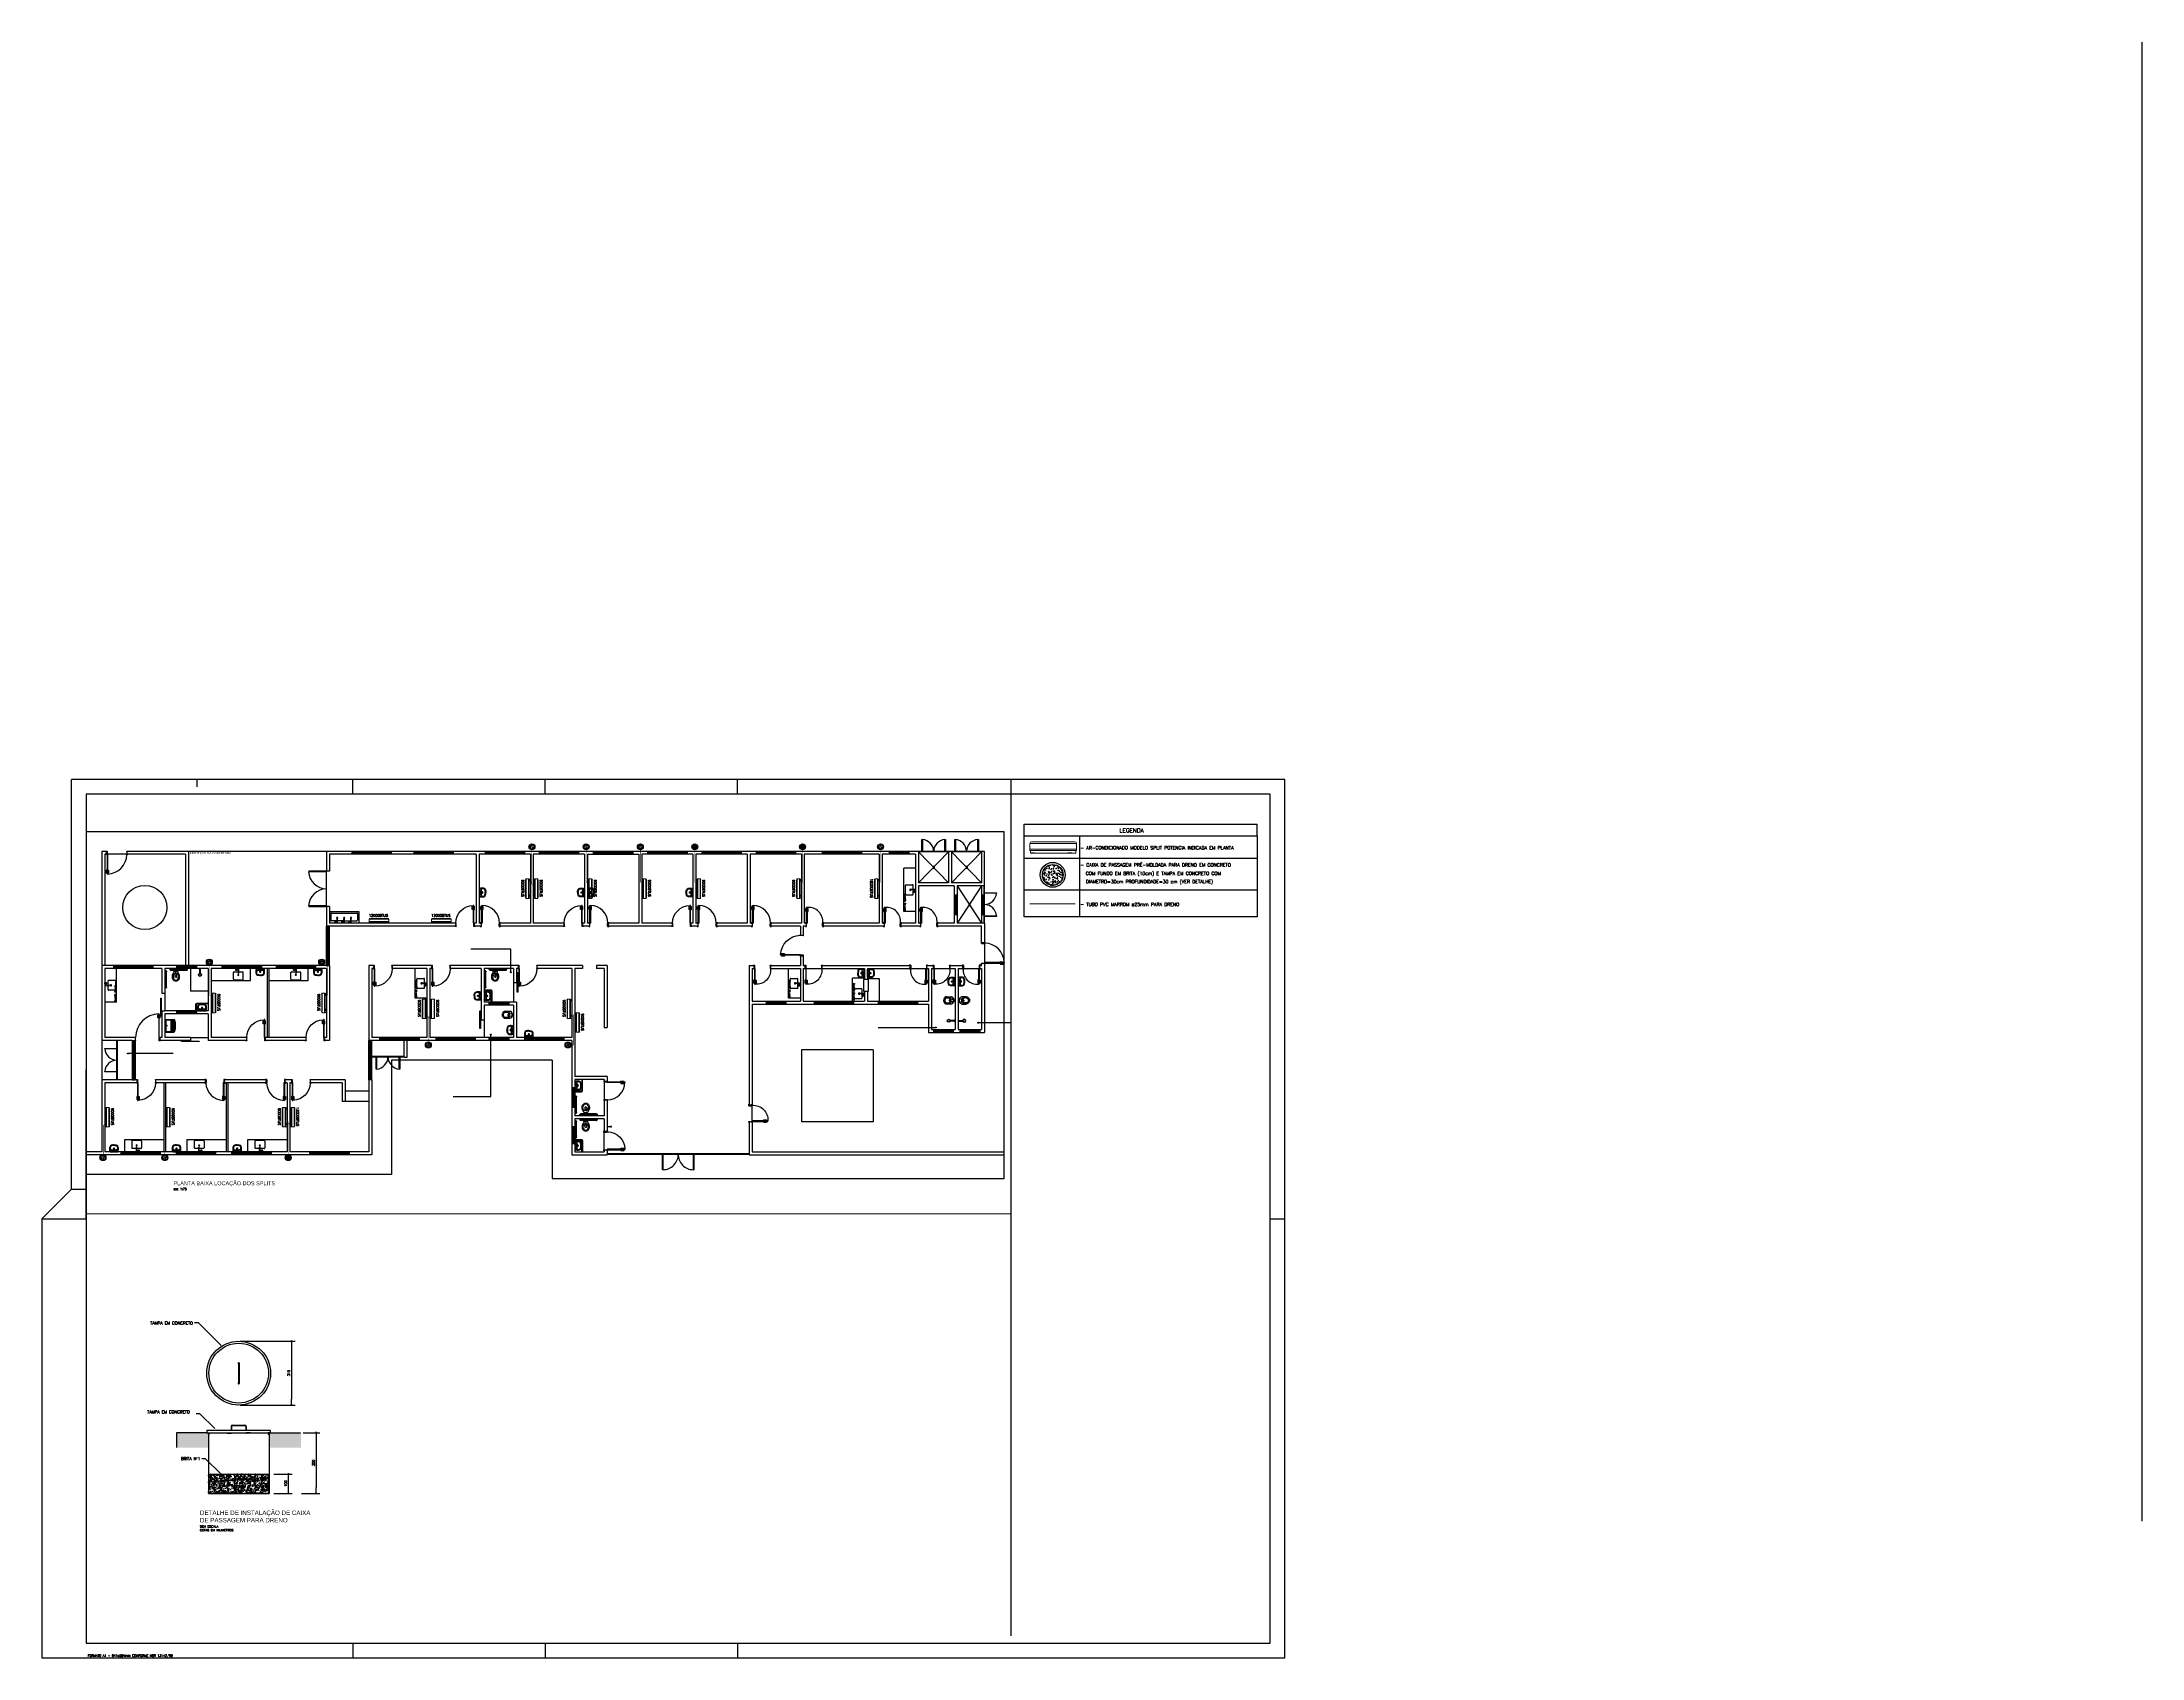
# Paper-space layout 'Layout1' of a CAD drawing. Header units: millimetres. Extents: x 2603.53 to 2604.95, y -1260.97 to -1259.88.
# The model-space entities are those that its viewports show. They can reach past a viewport. Long polylines and large blocks are cut down to what shows.
import ezdxf
from ezdxf.enums import TextEntityAlignment as Align

# ---------------------------------------------------------------- set-up
doc = ezdxf.new("R2010")
doc.units = ezdxf.units.MM
doc.linetypes.add('CONTORNO_QUADRO_T', pattern=[0.35, 0.2, -0.15])
for name, color, linetype in [('A-TEXTO LEGENDA2', 7, 'Continuous'), ('APCOZ', 7, 'Continuous'), ('APCOZ-I', 251, 'Continuous'), ('ARQ 02 - PLANTA DE OBRA - COMPANHIA DO CHURRASCO - SHOPPING RIO POTY TERESINA$0$HATCH', 8, 'Continuous'), ('ARQ-TEXTO4', 4, 'Continuous'), ('at_Entity', 7, 'Continuous'), ('barras acess', 7, 'Continuous'), ('CERCADURA', 7, 'Continuous'), ('ESQUADRIAS', 7, 'Continuous'), ('Esquadrias portas', 7, 'Continuous'), ('Layout_Equipamentos', 7, 'Continuous'), ('Manilha', 10, 'Continuous'), ('planta base', 8, 'Continuous'), ('ponto de dreno', 130, 'Continuous'), ('SAN', 7, 'Continuous'), ('Texto Ambiente', 2, 'Continuous')]:
    doc.layers.add(name, color=color, linetype=linetype)
for name, color, linetype, lineweight in [('C01', 1, 'Continuous', 30), ('C02', 2, 'Continuous', 30), ('C03', 3, 'Continuous', 30), ('C04', 4, 'Continuous', 30), ('C05', 4, 'Continuous', 30), ('P-SIMBOL', 170, 'Continuous', 5)]:
    doc.layers.add(name, color=color, linetype=linetype, lineweight=lineweight)
doc.styles.add('ROMANS', font='romans')
doc.styles.add('romans2', font='romans.shx')
doc.styles.get("Standard").update_dxf_attribs({"font": 'arial.ttf'})
doc.styles.add('TEXTO1', font='swissko.ttf', dxfattribs={"width": 0.6, "height": 0.1})

# ---------------------------------------------------------------- blocks, each defined once
blk = doc.blocks.new('P90_02')
at = {"layer": 'ESQUADRIAS', "color": 3, "linetype": 'Continuous'}
for p, q in [((-0.02, 0.77), (-0.02, 0.92)), ((0, 0.77), (-0.02, 0.77)), ((0, 0.92), (0, 0.77)), ((0.02, 0.88), (0.02, 0.92)), ((0.06, 0.88), (0.06, 0.92)), ((0.08, 0.92), (0.08, 0.77)), ((0.08, 0.77), (0.1, 0.77)), ((0.1, 0.77), (0.1, 0.92))]:
    blk.add_line(p, q, dxfattribs=at)
at = {"layer": 'ESQUADRIAS', "color": 3}
for p, q in [((0, 0.92), (-0.02, 0.92)), ((0, 0.91), (0.02, 0.91)), ((0, 0.9), (0.02, 0.9)), ((0, 0.89), (0.02, 0.89)), ((0.02, 0.92), (0.02, 0.92)), ((0.02, 0.88), (0.02, 0.88)), ((0.06, 0.88), (0.05, 0.88)), ((0.06, 0.92), (0.05, 0.92)), ((0.08, 0.91), (0.06, 0.91)), ((0.08, 0.9), (0.06, 0.9)), ((0.08, 0.89), (0.06, 0.89)), ((0.08, 0.92), (0.1, 0.92))]:
    blk.add_line(p, q, dxfattribs=at)
at = {"layer": 'ESQUADRIAS', "color": 2}
for p, q in [((0.02, 0.07), (0.02, 0.98)), ((0.02, 0.98), (0.05, 0.98)), ((0.05, 0.07), (0.02, 0.07)), ((0.05, 0.98), (0.05, 0.07))]:
    blk.add_line(p, q, dxfattribs=at)
at = {"layer": 'ESQUADRIAS'}
for p, q in [((0.02, 0.06), (0.02, 0.06)), ((0.03, 0.07), (0.03, 0.07))]:
    blk.add_line(p, q, dxfattribs=at)
at = {"layer": 'ESQUADRIAS', "color": 3}
for points in [[(0.01, 0.09), (-0.04, 0.09), (-0.04, 0.07), (0.01, 0.07)], [(0.99, 0.09), (0.93, 0.09), (0.93, 0.07), (0.99, 0.07)], [(0.02, -0.08), (0, -0.08), (-0.04, -0.08), (-0.04, -0.09), (0.02, -0.09)], [(0.99, -0.08), (0.92, -0.08), (0.92, -0.09), (0.99, -0.09)]]:
    blk.add_lwpolyline(points, close=True, dxfattribs=at)
at = {"layer": 'ESQUADRIAS', "color": 2}
for points in [[(0.02, 0.04), (0.01, 0.04), (0.01, 0.07), (0, 0.07), (0, -0.08), (0.02, -0.08)], [(0.92, 0.04), (0.93, 0.04), (0.93, 0.07), (0.95, 0.07), (0.95, -0.08), (0.92, -0.08)]]:
    blk.add_lwpolyline(points, close=True, dxfattribs=at)
at = {"layer": 'ESQUADRIAS', "color": 1}
for points in [[(0.02, 0.07, -0.236068), (0.01, 0.07), (0.01, 0.07), (0.01, 0.05), (0.02, 0.05)], [(0.02, 0.07, 0.236068), (0.02, 0.07), (0.02, 0.07), (0.04, 0.07), (0.04, 0.07)]]:
    blk.add_lwpolyline(points, format="xyb", close=True, dxfattribs=at)
at = {"layer": 'ESQUADRIAS'}
for points in [[(0.02, 0.06), (0.02, 0.06), (0.02, 0.06)], [(0.02, 0.06), (0.02, 0.06), (0.02, 0.06)], [(0.02, 0.06), (0.02, 0.06), (0.02, 0.06), (0.02, 0.06), (0.02, 0.06), (0.02, 0.06), (0.02, 0.06), (0.02, 0.06)], [(0.03, 0.07), (0.03, 0.07), (0.03, 0.07), (0.03, 0.07), (0.03, 0.07), (0.03, 0.07), (0.03, 0.07), (0.03, 0.07)], [(0.03, 0.07), (0.03, 0.07), (0.03, 0.07)], [(0.03, 0.07), (0.03, 0.07), (0.03, 0.07)]]:
    blk.add_lwpolyline(points, dxfattribs=at)
at = {"layer": 'ESQUADRIAS', "color": 1}
blk.add_circle((0.02, 0.07), 0.0025, dxfattribs=at)
at = {"layer": 'ESQUADRIAS', "color": 3, "linetype": 'Continuous'}
for centre, start, end in [((-0.02, 0.77), 180, 260.5377), ((0, 0.77), 260.5377, 360), ((0.08, 0.77), 180, 279.4623), ((0.1, 0.77), 279.4623, 0)]:
    blk.add_arc(centre, 0.003, start, end, dxfattribs=at)
at = {"layer": 'ESQUADRIAS'}
blk.add_arc((0.04, 0.08), 0.892, 0.1295, 89.2231, dxfattribs=at)
blk = doc.blocks.new('P80_02')
at = {"layer": 'ESQUADRIAS', "color": 3, "linetype": 'Continuous'}
for p, q in [((-0.02, 0.67), (-0.02, 0.82)), ((0, 0.67), (-0.02, 0.67)), ((0, 0.82), (0, 0.67)), ((0.02, 0.78), (0.02, 0.82)), ((0.06, 0.78), (0.06, 0.82)), ((0.08, 0.82), (0.08, 0.67)), ((0.08, 0.67), (0.1, 0.67)), ((0.1, 0.67), (0.1, 0.82))]:
    blk.add_line(p, q, dxfattribs=at)
at = {"layer": 'ESQUADRIAS', "color": 3}
for p, q in [((0, 0.82), (-0.02, 0.82)), ((0, 0.81), (0.02, 0.81)), ((0, 0.8), (0.02, 0.8)), ((0, 0.79), (0.02, 0.79)), ((0.02, 0.82), (0.02, 0.82)), ((0.02, 0.78), (0.02, 0.78)), ((0.06, 0.78), (0.05, 0.78)), ((0.06, 0.82), (0.05, 0.82)), ((0.08, 0.81), (0.06, 0.81)), ((0.08, 0.8), (0.06, 0.8)), ((0.08, 0.79), (0.06, 0.79)), ((0.08, 0.82), (0.1, 0.82))]:
    blk.add_line(p, q, dxfattribs=at)
at = {"layer": 'ESQUADRIAS', "color": 2}
for p, q in [((0.02, 0.07), (0.02, 0.88)), ((0.02, 0.88), (0.05, 0.88)), ((0.05, 0.07), (0.02, 0.07)), ((0.05, 0.88), (0.05, 0.07))]:
    blk.add_line(p, q, dxfattribs=at)
at = {"layer": 'ESQUADRIAS'}
for p, q in [((0.02, 0.06), (0.02, 0.06)), ((0.03, 0.07), (0.03, 0.07))]:
    blk.add_line(p, q, dxfattribs=at)
at = {"layer": 'ESQUADRIAS', "color": 3}
for points in [[(0.01, 0.09), (-0.04, 0.09), (-0.04, 0.07), (0.01, 0.07)], [(0.89, 0.09), (0.83, 0.09), (0.83, 0.07), (0.89, 0.07)], [(0.02, -0.08), (0, -0.08), (-0.04, -0.08), (-0.04, -0.09), (0.02, -0.09)], [(0.89, -0.08), (0.82, -0.08), (0.82, -0.09), (0.89, -0.09)]]:
    blk.add_lwpolyline(points, close=True, dxfattribs=at)
at = {"layer": 'ESQUADRIAS', "color": 2}
for points in [[(0.02, 0.04), (0.01, 0.04), (0.01, 0.07), (0, 0.07), (0, -0.08), (0.02, -0.08)], [(0.82, 0.04), (0.83, 0.04), (0.83, 0.07), (0.85, 0.07), (0.85, -0.08), (0.82, -0.08)]]:
    blk.add_lwpolyline(points, close=True, dxfattribs=at)
at = {"layer": 'ESQUADRIAS', "color": 1}
for points in [[(0.02, 0.07, -0.236068), (0.01, 0.07), (0.01, 0.07), (0.01, 0.05), (0.02, 0.05)], [(0.02, 0.07, 0.236068), (0.02, 0.07), (0.02, 0.07), (0.04, 0.07), (0.04, 0.07)]]:
    blk.add_lwpolyline(points, format="xyb", close=True, dxfattribs=at)
at = {"layer": 'ESQUADRIAS'}
for points in [[(0.02, 0.06), (0.02, 0.06), (0.02, 0.06)], [(0.02, 0.06), (0.02, 0.06), (0.02, 0.06)], [(0.02, 0.06), (0.02, 0.06), (0.02, 0.06), (0.02, 0.06), (0.02, 0.06), (0.02, 0.06), (0.02, 0.06), (0.02, 0.06)], [(0.03, 0.07), (0.03, 0.07), (0.03, 0.07), (0.03, 0.07), (0.03, 0.07), (0.03, 0.07), (0.03, 0.07), (0.03, 0.07)], [(0.03, 0.07), (0.03, 0.07), (0.03, 0.07)], [(0.03, 0.07), (0.03, 0.07), (0.03, 0.07)]]:
    blk.add_lwpolyline(points, dxfattribs=at)
at = {"layer": 'ESQUADRIAS', "color": 1}
blk.add_circle((0.02, 0.07), 0.0025, dxfattribs=at)
at = {"layer": 'ESQUADRIAS', "color": 3, "linetype": 'Continuous'}
for centre, start, end in [((-0.02, 0.67), 180, 260.5377), ((0, 0.67), 260.5377, 360), ((0.08, 0.67), 180, 279.4623), ((0.1, 0.67), 279.4623, 0)]:
    blk.add_arc(centre, 0.003, start, end, dxfattribs=at)
at = {"layer": 'ESQUADRIAS'}
blk.add_arc((0.11, 0.15), 0.729, 355.0636, 94.2065, dxfattribs=at)
blk = doc.blocks.new('new block1')
at = {"layer": 'ESQUADRIAS', "color": 3, "linetype": 'Continuous'}
for p, q in [((-0.13, 1.16), (-0.13, 1.31)), ((-0.12, 1.16), (-0.13, 1.16)), ((-0.11, 1.31), (-0.11, 1.16)), ((-0.09, 1.27), (-0.09, 1.31)), ((-0.06, 1.27), (-0.06, 1.31)), ((-0.03, 1.31), (-0.03, 1.16)), ((-0.03, 1.16), (-0.02, 1.16)), ((-0.01, 1.16), (-0.01, 1.31))]:
    blk.add_line(p, q, dxfattribs=at)
at = {"layer": 'ESQUADRIAS', "color": 3}
for p, q in [((-0.11, 1.31), (-0.13, 1.31)), ((-0.11, 1.3), (-0.09, 1.3)), ((-0.11, 1.29), (-0.09, 1.29)), ((-0.11, 1.28), (-0.09, 1.28)), ((-0.09, 1.31), (-0.09, 1.31)), ((-0.09, 1.27), (-0.09, 1.27)), ((-0.06, 1.31), (-0.06, 1.31)), ((-0.03, 1.3), (-0.06, 1.3)), ((-0.03, 1.29), (-0.06, 1.29)), ((-0.03, 1.28), (-0.06, 1.28)), ((-0.06, 1.27), (-0.06, 1.27)), ((-0.03, 1.31), (-0.01, 1.31))]:
    blk.add_line(p, q, dxfattribs=at)
at = {"layer": 'ESQUADRIAS', "color": 2}
for p, q in [((-0.09, 1.36), (-0.09, 0.16)), ((-0.09, 1.36), (-0.06, 1.36)), ((-0.06, 0.16), (-0.06, 1.36)), ((-0.09, 0.16), (-0.06, 0.16))]:
    blk.add_line(p, q, dxfattribs=at)
at = {"layer": 'ESQUADRIAS'}
for p, q in [((-0.07, 0.16), (-0.06, 0.16)), ((-0.05, 0.14), (-0.05, 0.15))]:
    blk.add_line(p, q, dxfattribs=at)
at = {"layer": 'ESQUADRIAS', "color": 3}
for points in [[(-1.32, 0.17), (-1.27, 0.17), (-1.27, 0.16), (-1.32, 0.16)], [(-1.32, 0.01), (-1.26, 0.01), (-1.26, 0), (-1.32, 0)], [(-0.06, 0.01), (-0.03, 0.01), (0, 0.01), (0, 0), (-0.06, 0)], [(-0.05, 0.17), (0, 0.17), (0, 0.16), (-0.05, 0.16)]]:
    blk.add_lwpolyline(points, close=True, dxfattribs=at)
at = {"layer": 'ESQUADRIAS', "color": 2}
for points in [[(-1.26, 0.13), (-1.27, 0.13), (-1.27, 0.16), (-1.28, 0.16), (-1.28, 0.01), (-1.26, 0.01)], [(-0.06, 0.13), (-0.05, 0.13), (-0.05, 0.16), (-0.03, 0.16), (-0.03, 0.01), (-0.06, 0.01)]]:
    blk.add_lwpolyline(points, close=True, dxfattribs=at)
at = {"layer": 'ESQUADRIAS', "color": 1}
for points in [[(-0.05, 0.16, -0.236068), (-0.05, 0.16), (-0.05, 0.16), (-0.07, 0.16), (-0.07, 0.16)], [(-0.05, 0.16, 0.236068), (-0.05, 0.16), (-0.05, 0.16), (-0.05, 0.13), (-0.05, 0.13)]]:
    blk.add_lwpolyline(points, format="xyb", close=True, dxfattribs=at)
at = {"layer": 'ESQUADRIAS'}
for points in [[(-0.07, 0.16), (-0.07, 0.16), (-0.07, 0.16), (-0.07, 0.16), (-0.06, 0.16), (-0.06, 0.16), (-0.06, 0.16), (-0.06, 0.16)], [(-0.07, 0.16), (-0.07, 0.16), (-0.07, 0.16)], [(-0.06, 0.16), (-0.06, 0.16), (-0.06, 0.16)], [(-0.05, 0.15), (-0.05, 0.15), (-0.05, 0.15)], [(-0.05, 0.14), (-0.05, 0.14), (-0.05, 0.14), (-0.05, 0.14), (-0.05, 0.15), (-0.05, 0.15), (-0.05, 0.15), (-0.05, 0.15)], [(-0.05, 0.14), (-0.05, 0.14), (-0.05, 0.14)]]:
    blk.add_lwpolyline(points, dxfattribs=at)
at = {"layer": 'ESQUADRIAS', "color": 1}
blk.add_circle((-0.05, 0.16), 0.0025, dxfattribs=at)
at = {"layer": 'ESQUADRIAS', "color": 3, "linetype": 'Continuous'}
for centre, start, end in [((-0.13, 1.16), 180, 260.5377), ((-0.12, 1.16), 260.5377, 360), ((-0.03, 1.16), 180, 279.4623), ((-0.02, 1.16), 279.4623, 0)]:
    blk.add_arc(centre, 0.003, start, end, dxfattribs=at)
at = {"layer": 'Esquadrias portas'}
blk.add_arc((-0.05, 0.14), 1.22, 91.7966, 178.6909, dxfattribs=at)
blk = doc.blocks.new('new block2')
at = {"layer": 'ESQUADRIAS', "color": 3, "linetype": 'Continuous'}
for p, q in [((-0.13, 0.96), (-0.13, 1.11)), ((-0.11, 1.11), (-0.11, 0.96)), ((-0.09, 1.07), (-0.09, 1.11)), ((-0.06, 1.07), (-0.06, 1.11)), ((-0.03, 1.11), (-0.03, 0.96)), ((-0.01, 0.96), (-0.01, 1.11)), ((-0.12, 0.96), (-0.13, 0.96)), ((-0.03, 0.96), (-0.02, 0.96))]:
    blk.add_line(p, q, dxfattribs=at)
at = {"layer": 'ESQUADRIAS', "color": 3}
for p, q in [((-0.11, 1.11), (-0.13, 1.11)), ((-0.11, 1.1), (-0.09, 1.1)), ((-0.11, 1.09), (-0.09, 1.09)), ((-0.11, 1.08), (-0.09, 1.08)), ((-0.09, 1.11), (-0.09, 1.11)), ((-0.09, 1.07), (-0.09, 1.07)), ((-0.06, 1.11), (-0.06, 1.11)), ((-0.03, 1.1), (-0.06, 1.1)), ((-0.03, 1.09), (-0.06, 1.09)), ((-0.03, 1.08), (-0.06, 1.08)), ((-0.06, 1.07), (-0.06, 1.07)), ((-0.03, 1.11), (-0.01, 1.11))]:
    blk.add_line(p, q, dxfattribs=at)
at = {"layer": 'ESQUADRIAS', "color": 2}
for p, q in [((-0.09, 1.16), (-0.09, 0.16)), ((-0.09, 1.16), (-0.06, 1.16)), ((-0.06, 0.16), (-0.06, 1.16)), ((-0.09, 0.16), (-0.06, 0.16))]:
    blk.add_line(p, q, dxfattribs=at)
at = {"layer": 'ESQUADRIAS'}
for p, q in [((-0.07, 0.16), (-0.06, 0.16)), ((-0.05, 0.14), (-0.05, 0.15))]:
    blk.add_line(p, q, dxfattribs=at)
at = {"layer": 'ESQUADRIAS', "color": 3}
for points in [[(-1.12, 0.17), (-1.07, 0.17), (-1.07, 0.16), (-1.12, 0.16)], [(-1.12, 0.01), (-1.06, 0.01), (-1.06, 0), (-1.12, 0)], [(-0.06, 0.01), (-0.03, 0.01), (0, 0.01), (0, 0), (-0.06, 0)], [(-0.05, 0.17), (0, 0.17), (0, 0.16), (-0.05, 0.16)]]:
    blk.add_lwpolyline(points, close=True, dxfattribs=at)
at = {"layer": 'ESQUADRIAS', "color": 2}
for points in [[(-1.06, 0.13), (-1.07, 0.13), (-1.07, 0.16), (-1.08, 0.16), (-1.08, 0.01), (-1.06, 0.01)], [(-0.06, 0.13), (-0.05, 0.13), (-0.05, 0.16), (-0.03, 0.16), (-0.03, 0.01), (-0.06, 0.01)]]:
    blk.add_lwpolyline(points, close=True, dxfattribs=at)
at = {"layer": 'ESQUADRIAS', "color": 1}
for points in [[(-0.05, 0.16, -0.236068), (-0.05, 0.16), (-0.05, 0.16), (-0.07, 0.16), (-0.07, 0.16)], [(-0.05, 0.16, 0.236068), (-0.05, 0.16), (-0.05, 0.16), (-0.05, 0.13), (-0.05, 0.13)]]:
    blk.add_lwpolyline(points, format="xyb", close=True, dxfattribs=at)
at = {"layer": 'ESQUADRIAS'}
for points in [[(-0.07, 0.16), (-0.07, 0.16), (-0.07, 0.16), (-0.07, 0.16), (-0.06, 0.16), (-0.06, 0.16), (-0.06, 0.16), (-0.06, 0.16)], [(-0.07, 0.16), (-0.07, 0.16), (-0.07, 0.16)], [(-0.06, 0.16), (-0.06, 0.16), (-0.06, 0.16)], [(-0.05, 0.15), (-0.05, 0.15), (-0.05, 0.15)], [(-0.05, 0.14), (-0.05, 0.14), (-0.05, 0.14), (-0.05, 0.14), (-0.05, 0.15), (-0.05, 0.15), (-0.05, 0.15), (-0.05, 0.15)], [(-0.05, 0.14), (-0.05, 0.14), (-0.05, 0.14)]]:
    blk.add_lwpolyline(points, dxfattribs=at)
at = {"layer": 'ESQUADRIAS', "color": 1}
blk.add_circle((-0.05, 0.16), 0.0025, dxfattribs=at)
at = {"layer": 'ESQUADRIAS', "color": 3, "linetype": 'Continuous'}
for centre, start, end in [((-0.13, 0.96), 180, 260.5377), ((-0.12, 0.96), 260.5377, 360), ((-0.03, 0.96), 180, 279.4623), ((-0.02, 0.96), 279.4623, 0)]:
    blk.add_arc(centre, 0.003, start, end, dxfattribs=at)
at = {"layer": 'Esquadrias portas'}
blk.add_arc((-0.05, 0.14), 1.02, 92.4121, 178.1744, dxfattribs=at)
blk = doc.blocks.new('new block5')
at = {"layer": 'barras acess', "color": 0}
for p, q in [((-0.39, 0.04), (0.39, 0.04)), ((-0.39, 0), (0.39, 0)), ((-0.45, -0.02), (-0.45, -0.05)), ((-0.41, -0.02), (-0.41, -0.05)), ((0.41, -0.02), (0.41, -0.05)), ((0.45, -0.02), (0.45, -0.05))]:
    blk.add_line(p, q, dxfattribs=at)
for centre, radius, start, end in [((-0.39, -0.02), 0.06, 88.8662, 180.134), ((-0.39, -0.02), 0.0201, 87.1138, 179.9486), ((0.39, -0.02), 0.0579, 357.6185, 90.9862), ((0.39, -0.02), 0.0181, 353.5362, 89.508)]:
    blk.add_arc(centre, radius, start, end, dxfattribs=at)
blk = doc.blocks.new('P-9-S')
at = {"layer": 'SAN'}
for points in [[(0.04, -0.13), (0.08, -0.13, -0.269143), (0.1, -0.14), (0.1, -0.14, 0.044891), (0.1, -0.14), (0.12, -0.18, -0.036783), (0.13, -0.2, -0.0196), (0.15, -0.24, -0.056836), (0.18, -0.3, -0.089116), (0.19, -0.4, -0.095425), (0.16, -0.5, -0.091656), (0.1, -0.57, -0.16072), (0, -0.6, -0.16072), (-0.1, -0.57, -0.091656), (-0.16, -0.5, -0.095425), (-0.19, -0.4, -0.089116), (-0.18, -0.3, -0.056836), (-0.15, -0.24, -0.0196), (-0.13, -0.2, -0.036783), (-0.12, -0.18), (-0.1, -0.14, 0.044891), (-0.1, -0.14), (-0.1, -0.14, -0.269143), (-0.08, -0.13), (-0.05, -0.13)], [(0.1, -0.14, -0.047116), (0.1, -0.14), (0.09, -0.11, 0.305161), (0.04, -0.06, 0.049506), (0, -0.06, 0.049506), (-0.04, -0.06, 0.305161), (-0.09, -0.11), (-0.1, -0.14, -0.047116), (-0.1, -0.14)], [(0.04, -0.13, -0.414214), (0.03, -0.12), (0.03, -0.11, -0.226163), (0.04, -0.1, 0.733322), (0.03, -0.1), (0, -0.1), (-0.04, -0.1, 0.733322), (-0.04, -0.1, -0.226163), (-0.04, -0.11), (-0.04, -0.12, -0.414214), (-0.05, -0.13)], [(0, -0.41, -0.394755), (-0.05, -0.37), (-0.05, -0.29), (0, -0.29)], [(0, -0.41, 0.394755), (0.04, -0.37), (0.04, -0.29), (0, -0.29)]]:
    blk.add_lwpolyline(points, format="xyb", dxfattribs=at)
blk.add_lwpolyline([(-0.13, -0.3, -0.278895), (0, -0.22, -0.278895), (0.13, -0.3, -0.167831), (0.14, -0.4, -0.098952), (0.1, -0.5, -0.247323), (0, -0.56, -0.247323), (-0.1, -0.5, -0.098952), (-0.14, -0.4, -0.167831)], format="xyb", close=True, dxfattribs=at)
for points in [[(-0.05, -0.13), (0, -0.13)], [(0.04, -0.13), (0, -0.13)]]:
    blk.add_lwpolyline(points, dxfattribs=at)
at = {"flags": 3}
blk.add_attdef('CODIGO', text='', height=0.024, dxfattribs=at).set_placement((0, 0), align=Align.MIDDLE)
blk = doc.blocks.new('new block6')
at = {"layer": 'at_Entity', "color": 0}
for p, q in [((-0.03, -0.01), (-0.03, 0)), ((0.03, -0.01), (0.03, 0)), ((0.03, -0.01), (-0.03, -0.01)), ((-0.02, -0.05), (-0.02, -0.02)), ((0.02, -0.02), (-0.02, -0.02)), ((0.02, -0.05), (0.02, -0.02))]:
    blk.add_line(p, q, dxfattribs=at)
for centre, radius, start, end in [((-0.02, -0.01), 0.0136, 186.9665, 257.5809), ((0.02, -0.01), 0.0138, 280.9359, 356.4443)]:
    blk.add_arc(centre, radius, start, end, dxfattribs=at)
blk = doc.blocks.new('new block7')
at = {"layer": 'Layout_Equipamentos'}
for p, q in [((0, 0.05), (0.03, 0.05)), ((0.03, 0), (0, 0)), ((0.03, 0.05), (0.03, 0)), ((0.03, 0.04), (0.21, 0.04)), ((0.21, 0.01), (0.03, 0.01)), ((0.18, -0.02), (0.2, 0.07)), ((0.2, -0.02), (0.22, 0.07))]:
    blk.add_line(p, q, dxfattribs=at)
blk = doc.blocks.new('new block8')
at = {"layer": 'at_Entity', "color": 0}
for p, q in [((0, 0.04), (-0.34, 0.04)), ((0, 0), (-0.34, 0))]:
    blk.add_line(p, q, dxfattribs=at)
at = {"layer": 'at_Entity', "color": 7}
for p, q in [((-0.39, -0.01), (-0.39, -0.58)), ((-0.36, -0.58), (-0.36, -0.02))]:
    blk.add_line(p, q, dxfattribs=at)
at = {"layer": 'at_Entity'}
blk.add_arc((-0.34, -0.01), 0.05, 90, 180, dxfattribs=at)
at = {"layer": 'at_Entity', "color": 7}
blk.add_arc((-0.34, -0.02), 0.0172, 91.789, 179.0886, dxfattribs=at)
blk = doc.blocks.new('new block9')
at = {"layer": 'Layout_Equipamentos'}
for p, q in [((-0.03, 0.32), (-0.03, 0.29)), ((-0.03, 0.29), (0.02, 0.29)), ((-0.02, 0.29), (-0.02, 0.07)), ((0.02, 0.29), (0.02, 0.32)), ((0.02, 0.29), (0.02, 0.07))]:
    blk.add_line(p, q, dxfattribs=at)
for radius in [0.075, 0.059]:
    blk.add_circle((0, 0), radius, dxfattribs=at)
blk = doc.blocks.new('new block11')
at = {"layer": 'at_Entity', "color": 0}
for p, q in [((0, 0.32), (0.45, 0.32)), ((0, 0.32), (0, -0.32)), ((0.05, 0.27), (0.05, -0.28)), ((0.07, 0.3), (0.28, 0.3)), ((0.47, 0.3), (0.28, 0.3)), ((0.3, 0.27), (0.3, -0.28)), ((0.32, 0.3), (0.32, -0.3)), ((0.34, 0.3), (0.34, -0.3)), ((0.36, 0.3), (0.36, -0.3)), ((0.38, 0.3), (0.38, -0.3)), ((0.4, 0.3), (0.4, -0.3)), ((0.42, 0.3), (0.42, -0.3)), ((0.44, 0.3), (0.44, -0.3)), ((0.46, 0.32), (0.45, 0.32)), ((0.47, 0.32), (0.46, 0.32)), ((0.46, 0.3), (0.46, -0.3)), ((0.48, 0.31), (0.47, 0.32)), ((0.47, 0.29), (0.47, 0.3)), ((0.48, 0.28), (0.47, 0.29)), ((0.49, 0.3), (0.48, 0.31)), ((0.48, 0.31), (0.48, 0.31)), ((0.48, 0.27), (0.48, 0.28)), ((0.49, 0.25), (0.48, 0.27)), ((0.48, -0.27), (0.48, 0.27)), ((0.48, 0.27), (0.48, -0.27)), ((0.5, 0.28), (0.49, 0.3)), ((0.5, 0.24), (0.49, 0.25)), ((0.51, 0.27), (0.5, 0.28)), ((0.5, 0.22), (0.5, 0.24)), ((0.5, 0.23), (0.5, -0.23)), ((0.51, 0.2), (0.5, 0.22)), ((0.51, 0.25), (0.51, 0.27)), ((0.52, 0.23), (0.51, 0.25)), ((0.51, 0.18), (0.51, 0.2)), ((0.52, 0.16), (0.51, 0.18)), ((0.53, 0.21), (0.52, 0.23)), ((0.52, 0.14), (0.52, 0.16)), ((0.52, 0.15), (0.52, -0.15)), ((0.52, 0.12), (0.52, 0.14)), ((0.52, 0.09), (0.52, 0.12)), ((0.53, 0.05), (0.52, 0.09)), ((0.53, 0.19), (0.53, 0.21)), ((0.54, 0.16), (0.53, 0.19)), ((0.53, 0.02), (0.53, 0.05)), ((0.53, 0), (0.53, 0.02)), ((0.54, 0.14), (0.54, 0.16)), ((0.54, 0.11), (0.54, 0.14)), ((0.55, 0.08), (0.54, 0.11)), ((0.55, 0.06), (0.55, 0.08)), ((0.55, 0.03), (0.55, 0.06)), ((0.55, 0), (0.55, 0.03)), ((0, -0.32), (0.45, -0.32)), ((0.07, -0.3), (0.28, -0.3)), ((0.47, -0.3), (0.28, -0.3)), ((0.45, -0.32), (0.46, -0.32)), ((0.46, -0.32), (0.47, -0.32)), ((0.47, -0.29), (0.48, -0.28)), ((0.47, -0.3), (0.47, -0.29)), ((0.47, -0.32), (0.48, -0.31)), ((0.48, -0.27), (0.49, -0.25)), ((0.48, -0.28), (0.48, -0.27)), ((0.48, -0.31), (0.49, -0.3)), ((0.48, -0.31), (0.48, -0.31)), ((0.49, -0.25), (0.5, -0.24)), ((0.49, -0.3), (0.5, -0.28)), ((0.5, -0.22), (0.51, -0.2)), ((0.5, -0.24), (0.5, -0.22)), ((0.5, -0.28), (0.51, -0.27)), ((0.51, -0.18), (0.52, -0.16)), ((0.51, -0.2), (0.51, -0.18)), ((0.51, -0.25), (0.52, -0.23)), ((0.51, -0.27), (0.51, -0.25)), ((0.52, -0.09), (0.53, -0.05)), ((0.52, -0.12), (0.52, -0.09)), ((0.52, -0.14), (0.52, -0.12)), ((0.52, -0.16), (0.52, -0.14)), ((0.52, -0.23), (0.53, -0.21)), ((0.53, -0.02), (0.53, 0)), ((0.53, -0.05), (0.53, -0.02)), ((0.53, -0.19), (0.54, -0.16)), ((0.53, -0.21), (0.53, -0.19)), ((0.54, -0.11), (0.55, -0.08)), ((0.54, -0.14), (0.54, -0.11)), ((0.54, -0.16), (0.54, -0.14)), ((0.55, -0.03), (0.55, 0)), ((0.55, -0.06), (0.55, -0.03)), ((0.55, -0.08), (0.55, -0.06))]:
    blk.add_line(p, q, dxfattribs=at)
for centre, radius, start, end in [((0.07, 0.28), 0.0201, 90, 180), ((0.1, 0), 0.0159, 90, 180), ((0.1, 0), 0.0159, 360, 90), ((0.28, 0.27), 0.0239, 6.5549, 86.2395), ((0.07, -0.28), 0.0201, 180, 270), ((0.1, 0), 0.0159, 180, 270), ((0.1, 0), 0.0159, 270, 0), ((0.28, -0.27), 0.0248, 274.4216, 346.7859)]:
    blk.add_arc(centre, radius, start, end, dxfattribs=at)
blk = doc.blocks.new('new block12')
at = {"layer": 'at_Entity', "color": 0}
for p, q in [((-0.19, 0), (0, 0)), ((-0.11, 0.06), (-0.11, 0.07)), ((-0.11, 0.07), (-0.1, 0.07)), ((-0.11, 0.04), (-0.11, 0.06)), ((-0.1, 0.04), (-0.11, 0.04)), ((-0.1, 0.07), (-0.08, 0.07)), ((-0.08, 0.04), (-0.1, 0.04)), ((-0.08, 0.07), (-0.08, 0.06)), ((-0.08, 0.06), (-0.08, 0.04)), ((-0.06, 0), (0.12, 0)), ((0, 0), (0.19, 0)), ((0.08, 0.06), (0.09, 0.07)), ((0.09, 0.04), (0.08, 0.06)), ((0.09, 0.07), (0.1, 0.07)), ((0.1, 0.04), (0.09, 0.04)), ((0.1, 0.07), (0.11, 0.07)), ((0.11, 0.04), (0.1, 0.04)), ((0.11, 0.07), (0.12, 0.06)), ((0.12, 0.06), (0.11, 0.04))]:
    blk.add_line(p, q, dxfattribs=at)
for centre, radius, start, end in [((-0.1, 0.22), 0.117, 102.514, 169.9443), ((0.53, 0.15), 0.754, 173.4134, 189.6929), ((-0.16, 0.04), 0.0522, 200.5417, 238.93), ((0.12, 0.19), 0.311, 171.3221, 181.8265), ((0.42, 0.15), 0.614, 177.3231, 189.2415), ((-0.12, 0.17), 0.0716, 176.6025, 219.5997), ((-0.1, 0.22), 0.0847, 102.9461, 167.2809), ((-0.14, 0.06), 0.0385, 188.7558, 265.6127), ((-0.12, 0.17), 0.0667, 220.3438, 269.4487), ((-0.01, 1.73), 1.72, 265.3753, 270.2103), ((-0.01, -0.12), 0.474, 88.698, 104.4219), ((0.01, -0.26), 0.577, 91.3524, 103.5038), ((0, 1.57), 1.47, 265.1896, 269.9391), ((0, 0.15), 0.0349, 150.0032, 209.9968), ((0, 0.15), 0.0349, 90, 149.9929), ((0, 0.15), 0.0349, 209.9968, 269.9993), ((0, 0.15), 0.0222, 90, 180), ((0, 0.15), 0.0222, 180, 270), ((0, 0.06), 0.018, 90, 150.0398), ((0, 0.06), 0.018, 150.0128, 209.9872), ((0, 0.06), 0.018, 210.0191, 270.0367), ((0.01, -0.13), 0.474, 75.6368, 91.3415), ((-0.01, -0.26), 0.572, 76.4579, 88.6966), ((0, 0.15), 0.0349, 29.9968, 89.9993), ((0, 0.15), 0.0222, 360, 90), ((0, 0.15), 0.0222, 270.0097, 360), ((0, 0.15), 0.0349, 270, 329.9929), ((0, 1.45), 1.35, 270.0208, 275.0951), ((0, 0.06), 0.018, 30.0191, 90.0367), ((0, 0.06), 0.018, 270, 330.0398), ((0, 1.89), 1.88, 270, 274.4144), ((0, 0.06), 0.018, 330.0128, 29.9872), ((0, 0.15), 0.0349, 330.0032, 29.9968), ((0.11, 0.22), 0.0784, 8.4194, 78.3837), ((0.12, 0.17), 0.0631, 266.7732, 320.7547), ((0.11, 0.22), 0.111, 7.7196, 79.5925), ((0.14, 0.06), 0.0402, 273.114, 350.3928), ((0.11, 0.17), 0.0781, 324.6525, 2.8394), ((-0.13, 0.19), 0.319, 357.9946, 8.1696), ((-0.26, 0.13), 0.45, 349.782, 5.7972), ((0.17, 0.03), 0.0386, 297.8673, 348.5693), ((-0.53, 0.15), 0.753, 350.2791, 6.5765)]:
    blk.add_arc(centre, radius, start, end, dxfattribs=at)
blk = doc.blocks.new('new block13')
at = {"layer": 'at_Entity', "color": 0}
for p, q in [((-0.03, 0), (0.03, 0)), ((-0.18, -0.42), (-0.18, -0.17)), ((0.05, -0.05), (-0.05, -0.05)), ((-0.05, -0.08), (-0.05, -0.06)), ((-0.04, -0.26), (-0.04, -0.23)), ((-0.03, -0.01), (0.03, -0.01)), ((-0.02, -0.05), (-0.02, -0.02)), ((-0.02, -0.02), (0.02, -0.02)), ((0.02, -0.05), (0.02, -0.02)), ((0.04, -0.23), (0.04, -0.26)), ((0.05, -0.06), (0.05, -0.08)), ((0.18, -0.17), (0.18, -0.42))]:
    blk.add_line(p, q, dxfattribs=at)
for centre, radius, start, end in [((-0.1, -0.17), 0.0848, 109.0789, 180.1997), ((-0.03, -0.42), 0.156, 180.0055, 257.2943), ((-0.08, -0.25), 0.054, 114.961, 180.9064), ((-0.04, -0.32), 0.0949, 113.5727, 176.7329), ((-8.98, -0.28), 8.84, 359.0717, 0.1879), ((-0.03, -0.43), 0.105, 180.4233, 258.8896), ((-0.04, -0.32), 0.0836, 110.863, 180.2362), ((-5.79, -0.4), 5.66, 359.7103, 0.8057), ((-0.03, -0.43), 0.0932, 178.5002, 259.6559), ((-0.04, -0.33), 0.249, 92.0489, 109.145), ((0, -0.43), 0.244, 90, 114.9606), ((-0.05, -0.09), 0.0391, 88.4183, 173.4493), ((-0.08, -0.14), 0.00741, 90, 180), ((-0.08, -0.14), 0.00741, 180, 270), ((-0.08, -0.14), 0.00741, 360, 90), ((-0.08, -0.14), 0.00741, 270, 0), ((0, -0.39), 0.168, 88.7182, 116.1404), ((-0.01, -0.38), 0.155, 100.3133, 113.389), ((0, -0.29), 0.292, 258.435, 281.5683), ((-0.04, -0.06), 0.00952, 90, 180), ((0, -1.48), 1.4, 87.9511, 92.0489), ((0, -0.26), 0.265, 259.4366, 270.0028), ((0, -0.26), 0.276, 259.4366, 269.9996), ((0, -0.43), 0.2, 90, 101.0171), ((0, -0.26), 0.0357, 176.0445, 272.3446), ((-0.02, -0.01), 0.00952, 180, 270), ((0, -0.43), 0.244, 65.0391, 90.0003), ((0, -0.39), 0.168, 63.8614, 91.28), ((0, -0.43), 0.2, 78.9807, 90.0022), ((0, -0.26), 0.0391, 270.0027, 0), ((0, -0.25), 0.28, 270.136, 280.2849), ((0, -0.26), 0.276, 270, 280.577), ((0.02, -0.01), 0.00952, 270, 0), ((0.04, -0.06), 0.00952, 360, 90), ((0.02, -0.33), 0.106, 63.0017, 81.1951), ((0.05, -0.09), 0.0388, 5.5755, 88.6298), ((0.04, -0.33), 0.248, 70.8427, 88.1091), ((0.03, -0.43), 0.103, 280.5688, 0.9284), ((0.03, -0.43), 0.0942, 280.5689, 0.9284), ((0.02, -0.42), 0.156, 282.7128, 359.9983), ((0.08, -0.14), 0.00741, 90, 180), ((0.08, -0.14), 0.00741, 180, 270), ((0.04, -0.32), 0.0836, 359.7638, 69.1369), ((0.08, -0.14), 0.00741, 360, 90), ((0.08, -0.14), 0.00741, 270, 0), ((0.04, -0.32), 0.0932, 2.4426, 66.7336), ((0.08, -0.25), 0.054, 359.0936, 65.039), ((0.09, -0.17), 0.0848, 359.8003, 70.9211), ((-0.53, -0.39), 0.651, 356.3513, 5.878), ((9.28, -0.34), 9.15, 179.4622, 180.5333)]:
    blk.add_arc(centre, radius, start, end, dxfattribs=at)
at = {"layer": 'Layout_Equipamentos'}
for p, q in [((-0.03, -0.01), (-0.03, 0)), ((0.03, -0.01), (0.03, 0))]:
    blk.add_line(p, q, dxfattribs=at)
blk = doc.blocks.new('new block16')
at = {"layer": 'APCOZ'}
for p, q in [((-0.58, 0.97), (-0.6, 0.98)), ((-0.58, 0.93), (-0.6, 0.92)), ((-0.58, 0.97), (-0.56, 0.97)), ((-0.58, 0.93), (-0.57, 0.93)), ((-0.57, 0.86), (-0.57, 0.93)), ((-0.55, 0.86), (-0.55, 0.93)), ((-0.55, 0.86), (-0.38, 0.86)), ((-0.55, 0.84), (-0.38, 0.84)), ((-0.52, 0.98), (-0.54, 0.98)), ((-0.52, 0.93), (-0.54, 0.93))]:
    blk.add_line(p, q, dxfattribs=at)
at = {"layer": 'APCOZ', "linetype": 'Continuous'}
for points in [[(-0.54, 0.98, 0), (-0.55, 0.98, 0), (-0.55, 0.97, 0), (-0.55, 0.97, 0), (-0.55, 0.97, 0), (-0.56, 0.97, 0)], [(-0.55, 0.93, 0), (-0.55, 0.93, 0), (-0.55, 0.93, 0), (-0.55, 0.93, 0), (-0.54, 0.93, 0), (-0.54, 0.93, 0)], [(-0.52, 0.93, 0), (-0.52, 0.93, 0), (-0.51, 0.93, 0), (-0.51, 0.93, 0), (-0.51, 0.93, 0), (-0.51, 0.94, 0), (-0.51, 0.94, 0), (-0.5, 0.94, 0), (-0.5, 0.95, 0), (-0.5, 0.95, 0), (-0.5, 0.96, 0), (-0.51, 0.96, 0), (-0.51, 0.97, 0), (-0.51, 0.97, 0), (-0.51, 0.97, 0), (-0.51, 0.97, 0), (-0.52, 0.98, 0), (-0.52, 0.98, 0)]]:
    blk.add_polyline3d(points, dxfattribs=at)
at = {"layer": 'APCOZ'}
for centre, radius, start, end in [((-0.56, 0.85), 0.0173, 125.4187, 234.5813), ((-0.56, 0.85), 0.0173, 234.5813, 305.4187), ((-0.56, 0.85), 0.0173, 35.4187, 54.5813), ((-0.56, 0.85), 0.0173, 305.4187, 324.5813), ((-0.37, 0.85), 0.0112, 243.7208, 116.2792)]:
    blk.add_arc(centre, radius, start, end, dxfattribs=at)
at = {"layer": 'APCOZ-I'}
for p, q in [((-0.58, 0.97), (-0.58, 0.93)), ((-0.57, 0.93), (-0.56, 0.93)), ((-0.53, 0.97), (-0.56, 0.97)), ((-0.53, 0.94), (-0.56, 0.94)), ((-0.56, 0.86), (-0.55, 0.86)), ((-0.56, 0.84), (-0.55, 0.84)), ((-0.38, 0.86), (-0.37, 0.86)), ((-0.38, 0.84), (-0.37, 0.84))]:
    blk.add_line(p, q, dxfattribs=at)
at = {"layer": 'APCOZ-I', "linetype": 'Continuous'}
for points in [[(-0.56, 0.97, 0), (-0.56, 0.97, 0), (-0.56, 0.97, 0), (-0.56, 0.97, 0), (-0.56, 0.97, 0), (-0.56, 0.97, 0)], [(-0.56, 0.93, 0), (-0.56, 0.93, 0), (-0.56, 0.93, 0), (-0.56, 0.93, 0), (-0.56, 0.93, 0), (-0.56, 0.93, 0)], [(-0.56, 0.93, 0), (-0.55, 0.93, 0), (-0.55, 0.93, 0), (-0.55, 0.93, 0), (-0.55, 0.93, 0), (-0.55, 0.93, 0)], [(-0.52, 0.98, 0), (-0.52, 0.98, 0), (-0.53, 0.97, 0), (-0.53, 0.97, 0), (-0.53, 0.97, 0), (-0.53, 0.97, 0)], [(-0.52, 0.97, 0), (-0.52, 0.97, 0), (-0.52, 0.97, 0), (-0.52, 0.97, 0), (-0.53, 0.96, 0), (-0.53, 0.96, 0), (-0.53, 0.96, 0), (-0.53, 0.95, 0), (-0.53, 0.95, 0), (-0.53, 0.95, 0), (-0.53, 0.94, 0), (-0.53, 0.94, 0), (-0.52, 0.94, 0), (-0.52, 0.93, 0), (-0.52, 0.93, 0), (-0.52, 0.93, 0), (-0.52, 0.93, 0), (-0.51, 0.93, 0), (-0.51, 0.93, 0), (-0.51, 0.94, 0), (-0.51, 0.94, 0), (-0.51, 0.94, 0), (-0.51, 0.95, 0), (-0.51, 0.95, 0), (-0.51, 0.95, 0), (-0.51, 0.96, 0), (-0.51, 0.96, 0), (-0.51, 0.96, 0), (-0.51, 0.97, 0), (-0.51, 0.97, 0), (-0.52, 0.97, 0), (-0.52, 0.97, 0)], [(-0.53, 0.93, 0), (-0.53, 0.93, 0), (-0.53, 0.93, 0), (-0.53, 0.93, 0), (-0.52, 0.93, 0), (-0.52, 0.93, 0)]]:
    blk.add_polyline3d(points, dxfattribs=at)
at = {"layer": 'APCOZ-I'}
for centre, radius, start, end in [((-0.88, 0.95), 0.279, 354.3752, 5.6248), ((-0.65, 0.95), 0.0816, 347.5382, 12.4618), ((-0.56, 0.85), 0.0173, 54.5813, 125.4187), ((-0.54, 0.85), 0.0233, 154.5555, 205.4445), ((-0.56, 0.85), 0.0126, 52.2518, 307.7482), ((-0.55, 0.97), 0.002, 148.4325, 195.6861), ((-0.61, 0.95), 0.0549, 344.3139, 15.6861), ((-0.55, 0.94), 0.002, 164.314, 211.5675), ((-0.53, 0.97), 0.002, 147.8441, 206.0251), ((-0.56, 0.95), 0.0335, 333.9749, 26.0251), ((-0.53, 0.94), 0.002, 153.9749, 212.1559), ((-0.44, 0.85), 0.0233, 154.5555, 205.4445), ((-0.37, 0.85), 0.01, 270, 90)]:
    blk.add_arc(centre, radius, start, end, dxfattribs=at)
at = {"layer": 'at_Entity', "color": 0}
for p, q in [((-0.06, 1.1), (-0.4, 1.1)), ((-0.03, 0.63), (-0.03, 1.07)), ((0, 0), (0, 1.7)), ((0, 0), (-0.6, 0)), ((-0.06, 0.6), (-0.4, 0.6)), ((-0.08, 0.84), (-0.02, 0.88)), ((-0.08, 0.88), (-0.02, 0.84)), ((-0.07, 0.81), (-0.08, 0.81)), ((-0.08, 0.81), (-0.08, 0.8)), ((-0.08, 0.8), (-0.08, 0.79)), ((-0.08, 0.79), (-0.08, 0.78)), ((-0.08, 0.78), (-0.07, 0.78)), ((-0.08, 0.71), (-0.02, 0.75)), ((-0.02, 0.75), (-0.08, 0.75)), ((-0.02, 0.71), (-0.08, 0.71)), ((-0.08, 0.69), (-0.02, 0.69)), ((-0.02, 0.58), (-0.08, 0.6)), ((-0.08, 0.6), (-0.02, 0.6)), ((-0.08, 0.55), (-0.02, 0.58)), ((-0.02, 0.55), (-0.08, 0.55)), ((-0.08, 0.5), (-0.08, 0.53)), ((-0.02, 0.5), (-0.08, 0.5)), ((-0.08, 0.39), (-0.02, 0.42)), ((-0.02, 0.37), (-0.08, 0.39)), ((-0.08, 0.34), (-0.08, 0.35)), ((-0.08, 0.35), (-0.07, 0.35)), ((-0.08, 0.32), (-0.08, 0.34)), ((-0.02, 0.32), (-0.08, 0.32)), ((-0.08, 0.28), (-0.02, 0.3)), ((-0.02, 0.25), (-0.08, 0.28)), ((-0.07, 0.24), (-0.08, 0.23)), ((-0.08, 0.23), (-0.08, 0.23)), ((-0.08, 0.23), (-0.08, 0.22)), ((-0.08, 0.22), (-0.08, 0.21)), ((-0.08, 0.21), (-0.07, 0.2)), ((-0.08, 0.14), (-0.02, 0.18)), ((-0.02, 0.18), (-0.08, 0.18)), ((-0.02, 0.14), (-0.08, 0.14)), ((-0.08, 0.1), (-0.02, 0.12)), ((-0.02, 0.07), (-0.08, 0.1)), ((-0.08, 0.05), (-0.08, 0.06)), ((-0.08, 0.06), (-0.08, 0.06)), ((-0.08, 0.06), (-0.07, 0.06)), ((-0.08, 0.02), (-0.08, 0.05)), ((-0.02, 0.02), (-0.08, 0.02)), ((-0.06, 0.82), (-0.07, 0.82)), ((-0.07, 0.82), (-0.07, 0.81)), ((-0.07, 0.78), (-0.07, 0.78)), ((-0.07, 0.78), (-0.06, 0.77)), ((-0.07, 0.35), (-0.07, 0.36)), ((-0.07, 0.36), (-0.06, 0.36)), ((-0.07, 0.24), (-0.07, 0.24)), ((-0.07, 0.2), (-0.07, 0.2)), ((-0.07, 0.2), (-0.06, 0.2)), ((-0.07, 0.06), (-0.07, 0.06)), ((-0.07, 0.06), (-0.06, 0.06)), ((-0.04, 0.82), (-0.06, 0.82)), ((-0.06, 0.77), (-0.04, 0.77)), ((-0.06, 0.36), (-0.04, 0.36)), ((-0.06, 0.2), (-0.04, 0.2)), ((-0.06, 0.06), (-0.06, 0.06)), ((-0.06, 0.06), (-0.05, 0.05)), ((-0.05, 0.5), (-0.05, 0.52)), ((-0.05, 0.05), (-0.05, 0.06)), ((-0.05, 0.06), (-0.05, 0.06)), ((-0.05, 0.06), (-0.04, 0.06)), ((-0.05, 0.05), (-0.05, 0.02)), ((-0.03, 0.81), (-0.04, 0.82)), ((-0.04, 0.82), (-0.04, 0.82)), ((-0.04, 0.77), (-0.04, 0.78)), ((-0.04, 0.78), (-0.03, 0.78)), ((-0.04, 0.38), (-0.04, 0.41)), ((-0.04, 0.36), (-0.04, 0.36)), ((-0.04, 0.36), (-0.03, 0.35)), ((-0.04, 0.26), (-0.04, 0.29)), ((-0.03, 0.24), (-0.04, 0.24)), ((-0.04, 0.2), (-0.04, 0.2)), ((-0.04, 0.2), (-0.03, 0.2)), ((-0.04, 0.08), (-0.04, 0.11)), ((-0.04, 0.06), (-0.03, 0.06)), ((-0.02, 0.81), (-0.03, 0.81)), ((-0.03, 0.78), (-0.02, 0.78)), ((-0.03, 0.35), (-0.02, 0.35)), ((-0.02, 0.23), (-0.03, 0.24)), ((-0.03, 0.2), (-0.02, 0.21)), ((-0.03, 0.06), (-0.03, 0.06)), ((-0.03, 0.06), (-0.02, 0.06)), ((-0.02, 0.8), (-0.02, 0.81)), ((-0.02, 0.79), (-0.02, 0.8)), ((-0.02, 0.78), (-0.02, 0.79)), ((-0.02, 0.5), (-0.02, 0.53)), ((-0.02, 0.35), (-0.02, 0.34)), ((-0.02, 0.34), (-0.02, 0.32)), ((-0.02, 0.22), (-0.02, 0.23)), ((-0.02, 0.23), (-0.02, 0.23)), ((-0.02, 0.21), (-0.02, 0.22)), ((-0.02, 0.06), (-0.02, 0.05)), ((-0.02, 0.05), (-0.02, 0.02))]:
    blk.add_line(p, q, dxfattribs=at)
for centre, radius, start, end in [((-0.4, 1.07), 0.0307, 88.1044, 177.9457), ((-0.06, 1.07), 0.0308, 2.0624, 87.9376), ((-0.4, 0.63), 0.0277, 175.3276, 278.6223), ((-0.28, 0.85), 0.0307, 90, 180), ((-0.28, 0.85), 0.0307, 180, 270), ((-0.28, 0.85), 0.018, 90, 180), ((-0.28, 0.85), 0.018, 180, 270), ((-0.28, 0.85), 0.0307, 360, 90), ((-0.28, 0.85), 0.018, 360, 90), ((-0.28, 0.85), 0.018, 270, 0), ((-0.28, 0.85), 0.0307, 270, 0), ((-0.06, 0.63), 0.0273, 264.9724, 5.0276)]:
    blk.add_arc(centre, radius, start, end, dxfattribs=at)
at = {"layer": 'Layout_Equipamentos'}
for p, q in [((-0.43, 0.86), (-0.43, 1.07)), ((-0.43, 0.63), (-0.43, 0.84))]:
    blk.add_line(p, q, dxfattribs=at)
blk = doc.blocks.new('new block17')
at = {"layer": 'APCOZ'}
for p, q in [((0.54, 0.76), (0.37, 0.76)), ((0.54, 0.74), (0.37, 0.74)), ((0.52, 0.67), (0.54, 0.67)), ((0.52, 0.62), (0.54, 0.62)), ((0.55, 0.73), (0.55, 0.67)), ((0.58, 0.63), (0.55, 0.63)), ((0.57, 0.73), (0.57, 0.67)), ((0.58, 0.67), (0.57, 0.67)), ((0.58, 0.67), (0.6, 0.68)), ((0.58, 0.63), (0.6, 0.62))]:
    blk.add_line(p, q, dxfattribs=at)
at = {"layer": 'APCOZ', "linetype": 'Continuous'}
for points in [[(0.52, 0.67, 0), (0.52, 0.67, 0), (0.51, 0.67, 0), (0.51, 0.67, 0), (0.51, 0.67, 0), (0.5, 0.66, 0), (0.5, 0.66, 0), (0.5, 0.65, 0), (0.5, 0.65, 0), (0.5, 0.65, 0), (0.5, 0.64, 0), (0.5, 0.64, 0), (0.5, 0.63, 0), (0.51, 0.63, 0), (0.51, 0.63, 0), (0.51, 0.62, 0), (0.52, 0.62, 0), (0.52, 0.62, 0)], [(0.55, 0.67, 0), (0.55, 0.67, 0), (0.55, 0.67, 0), (0.54, 0.67, 0), (0.54, 0.67, 0), (0.54, 0.67, 0)], [(0.54, 0.62, 0), (0.54, 0.62, 0), (0.55, 0.62, 0), (0.55, 0.63, 0), (0.55, 0.63, 0), (0.55, 0.63, 0)]]:
    blk.add_polyline3d(points, dxfattribs=at)
at = {"layer": 'APCOZ'}
for centre, radius, start, end in [((0.37, 0.75), 0.0112, 63.7208, 296.2792), ((0.56, 0.75), 0.0173, 125.4187, 144.5813), ((0.56, 0.75), 0.0173, 215.4187, 234.5813), ((0.56, 0.75), 0.0173, 54.5813, 125.4187), ((0.56, 0.75), 0.0173, 305.4187, 54.5813)]:
    blk.add_arc(centre, radius, start, end, dxfattribs=at)
at = {"layer": 'APCOZ-I'}
for p, q in [((0.37, 0.76), (0.37, 0.76)), ((0.37, 0.74), (0.37, 0.74)), ((0.53, 0.66), (0.55, 0.66)), ((0.53, 0.63), (0.55, 0.63)), ((0.56, 0.76), (0.54, 0.76)), ((0.56, 0.74), (0.54, 0.74)), ((0.57, 0.67), (0.55, 0.67)), ((0.58, 0.63), (0.58, 0.67))]:
    blk.add_line(p, q, dxfattribs=at)
at = {"layer": 'APCOZ-I', "linetype": 'Continuous'}
for points in [[(0.52, 0.63, 0), (0.52, 0.63, 0), (0.52, 0.63, 0), (0.52, 0.63, 0), (0.52, 0.63, 0), (0.52, 0.64, 0), (0.53, 0.64, 0), (0.53, 0.64, 0), (0.53, 0.65, 0), (0.53, 0.65, 0), (0.53, 0.66, 0), (0.52, 0.66, 0), (0.52, 0.66, 0), (0.52, 0.66, 0), (0.52, 0.67, 0), (0.52, 0.67, 0), (0.51, 0.67, 0), (0.51, 0.67, 0), (0.51, 0.66, 0), (0.51, 0.66, 0), (0.51, 0.66, 0), (0.51, 0.66, 0), (0.51, 0.65, 0), (0.5, 0.65, 0), (0.5, 0.64, 0), (0.51, 0.64, 0), (0.51, 0.64, 0), (0.51, 0.63, 0), (0.51, 0.63, 0), (0.51, 0.63, 0), (0.51, 0.63, 0), (0.52, 0.63, 0)], [(0.53, 0.66, 0), (0.53, 0.67, 0), (0.53, 0.67, 0), (0.52, 0.67, 0), (0.52, 0.67, 0), (0.52, 0.67, 0)], [(0.52, 0.62, 0), (0.52, 0.62, 0), (0.52, 0.62, 0), (0.53, 0.63, 0), (0.53, 0.63, 0), (0.53, 0.63, 0)], [(0.55, 0.66, 0), (0.55, 0.66, 0), (0.55, 0.66, 0), (0.55, 0.66, 0), (0.55, 0.66, 0), (0.55, 0.67, 0)], [(0.55, 0.67, 0), (0.55, 0.67, 0), (0.55, 0.67, 0), (0.55, 0.67, 0), (0.55, 0.67, 0), (0.55, 0.67, 0)], [(0.55, 0.63, 0), (0.55, 0.63, 0), (0.55, 0.63, 0), (0.55, 0.63, 0), (0.55, 0.63, 0), (0.55, 0.63, 0)]]:
    blk.add_polyline3d(points, dxfattribs=at)
at = {"layer": 'APCOZ-I'}
for centre, radius, start, end in [((0.37, 0.75), 0.01, 90, 270), ((0.43, 0.75), 0.0233, 334.5555, 25.4445), ((0.53, 0.66), 0.002, 333.9749, 32.1559), ((0.56, 0.65), 0.0335, 153.9749, 206.0251), ((0.53, 0.63), 0.002, 327.8441, 26.0251), ((0.56, 0.75), 0.0126, 232.2518, 127.7482), ((0.56, 0.75), 0.0173, 234.5813, 305.4187), ((0.55, 0.66), 0.002, 344.314, 31.5675), ((0.61, 0.65), 0.0549, 164.3139, 195.6861), ((0.55, 0.63), 0.002, 328.4325, 15.6861), ((0.54, 0.75), 0.0233, 334.5555, 25.4445), ((0.65, 0.65), 0.0816, 167.5382, 192.4618), ((0.87, 0.65), 0.279, 174.3752, 185.6248)]:
    blk.add_arc(centre, radius, start, end, dxfattribs=at)
at = {"layer": 'at_Entity', "color": 0}
for p, q in [((0, 0), (0, 1.5)), ((0.6, 0), (0, 0)), ((0.03, 0.86), (0.03, 0.89)), ((0.03, 0.89), (0.09, 0.89)), ((0.04, 0.85), (0.03, 0.86)), ((0.03, 0.86), (0.03, 0.86)), ((0.03, 0.84), (0.09, 0.81)), ((0.09, 0.81), (0.03, 0.79)), ((0.03, 0.78), (0.09, 0.78)), ((0.09, 0.78), (0.03, 0.73)), ((0.03, 0.73), (0.09, 0.73)), ((0.04, 0.71), (0.03, 0.7)), ((0.03, 0.7), (0.03, 0.69)), ((0.03, 0.69), (0.03, 0.68)), ((0.03, 0.68), (0.03, 0.68)), ((0.03, 0.68), (0.04, 0.67)), ((0.03, 0.65), (0.09, 0.63)), ((0.09, 0.63), (0.03, 0.61)), ((0.03, 0.59), (0.09, 0.59)), ((0.03, 0.57), (0.03, 0.59)), ((0.03, 0.56), (0.03, 0.57)), ((0.04, 0.56), (0.03, 0.56)), ((0.03, 0.54), (0.09, 0.51)), ((0.09, 0.51), (0.03, 0.49)), ((0.03, 0.42), (0.09, 0.42)), ((0.03, 0.42), (0.03, 0.38)), ((0.03, 0.36), (0.09, 0.36)), ((0.09, 0.36), (0.03, 0.33)), ((0.03, 0.33), (0.09, 0.31)), ((0.09, 0.31), (0.03, 0.31)), ((0.09, 0.22), (0.03, 0.22)), ((0.03, 0.2), (0.09, 0.2)), ((0.09, 0.2), (0.03, 0.16)), ((0.03, 0.16), (0.09, 0.16)), ((0.04, 0.13), (0.03, 0.13)), ((0.03, 0.13), (0.03, 0.12)), ((0.03, 0.12), (0.03, 0.11)), ((0.03, 0.11), (0.03, 0.1)), ((0.03, 0.1), (0.04, 0.1)), ((0.09, 0.07), (0.03, 0.03)), ((0.09, 0.03), (0.03, 0.07)), ((0.05, 0.85), (0.04, 0.85)), ((0.04, 0.85), (0.04, 0.85)), ((0.05, 0.71), (0.04, 0.71)), ((0.04, 0.71), (0.04, 0.71)), ((0.04, 0.67), (0.04, 0.67)), ((0.04, 0.55), (0.04, 0.56)), ((0.05, 0.55), (0.04, 0.55)), ((0.05, 0.14), (0.04, 0.13)), ((0.04, 0.13), (0.04, 0.13)), ((0.04, 0.1), (0.04, 0.09)), ((0.04, 0.09), (0.05, 0.09)), ((0.06, 0.86), (0.05, 0.85)), ((0.05, 0.85), (0.05, 0.85)), ((0.05, 0.83), (0.05, 0.8)), ((0.07, 0.71), (0.05, 0.71)), ((0.05, 0.65), (0.05, 0.62)), ((0.07, 0.55), (0.05, 0.55)), ((0.05, 0.53), (0.05, 0.5)), ((0.07, 0.14), (0.05, 0.14)), ((0.05, 0.09), (0.07, 0.09)), ((0.06, 0.86), (0.06, 0.89)), ((0.06, 0.86), (0.06, 0.86)), ((0.07, 0.85), (0.06, 0.86)), ((0.06, 0.86), (0.06, 0.86)), ((0.06, 0.42), (0.06, 0.39)), ((0.08, 0.85), (0.07, 0.85)), ((0.07, 0.85), (0.07, 0.85)), ((0.08, 0.71), (0.07, 0.71)), ((0.08, 0.55), (0.07, 0.55)), ((0.08, 0.13), (0.07, 0.14)), ((0.07, 0.09), (0.08, 0.09)), ((0.08, 0.53), (0.08, 0.97)), ((0.09, 0.86), (0.08, 0.85)), ((0.08, 0.85), (0.08, 0.85)), ((0.09, 0.7), (0.08, 0.71)), ((0.08, 0.71), (0.08, 0.71)), ((0.08, 0.67), (0.09, 0.68)), ((0.08, 0.67), (0.08, 0.67)), ((0.09, 0.56), (0.08, 0.56)), ((0.08, 0.56), (0.08, 0.55)), ((0.09, 0.13), (0.08, 0.13)), ((0.08, 0.13), (0.08, 0.13)), ((0.08, 0.09), (0.08, 0.1)), ((0.08, 0.1), (0.09, 0.1)), ((0.09, 0.89), (0.09, 0.86)), ((0.09, 0.86), (0.09, 0.86)), ((0.09, 0.69), (0.09, 0.7)), ((0.09, 0.68), (0.09, 0.69)), ((0.09, 0.68), (0.09, 0.68)), ((0.09, 0.59), (0.09, 0.57)), ((0.09, 0.57), (0.09, 0.56)), ((0.09, 0.42), (0.09, 0.38)), ((0.09, 0.12), (0.09, 0.13)), ((0.09, 0.11), (0.09, 0.12)), ((0.09, 0.1), (0.09, 0.11)), ((0.11, 1), (0.45, 1)), ((0.11, 0.5), (0.45, 0.5)), ((0.48, 0.76), (0.48, 0.97)), ((0.48, 0.53), (0.48, 0.74))]:
    blk.add_line(p, q, dxfattribs=at)
for centre, radius, start, end in [((0.11, 0.97), 0.0289, 88.5161, 181.4839), ((0.11, 0.53), 0.0289, 178.5159, 271.4841), ((0.33, 0.75), 0.0307, 90, 180), ((0.33, 0.75), 0.0307, 180, 270), ((0.33, 0.75), 0.018, 90, 180), ((0.33, 0.75), 0.018, 180, 270), ((0.33, 0.75), 0.0307, 360, 90), ((0.33, 0.75), 0.018, 360, 90), ((0.33, 0.75), 0.018, 270, 0), ((0.33, 0.75), 0.0307, 270, 0), ((0.45, 0.97), 0.0273, 354.9724, 95.0276), ((0.45, 0.53), 0.0307, 270, 0)]:
    blk.add_arc(centre, radius, start, end, dxfattribs=at)
blk = doc.blocks.new('new block19')
at = {"layer": 'APCOZ'}
for p, q in [((0.27, 0.08), (0.27, 0.06)), ((0.28, 0.02), (0.27, 0)), ((0.28, 0.02), (0.28, 0.05)), ((0.31, 0.02), (0.31, 0.03)), ((0.38, 0.03), (0.31, 0.03)), ((0.31, 0.02), (0.32, 0)), ((0.32, 0.08), (0.32, 0.06)), ((0.38, 0.05), (0.32, 0.05)), ((0.39, 0.05), (0.39, 0.23)), ((0.41, 0.05), (0.41, 0.23)), ((0.62, 0.08), (0.62, 0.06)), ((0.63, 0.02), (0.62, 0)), ((0.63, 0.02), (0.63, 0.05)), ((0.67, 0.08), (0.67, 0.06)), ((0.74, 0.05), (0.67, 0.05)), ((0.67, 0.02), (0.67, 0.03)), ((0.74, 0.03), (0.67, 0.03)), ((0.67, 0.02), (0.68, 0)), ((0.74, 0.05), (0.74, 0.23)), ((0.76, 0.05), (0.76, 0.23)), ((0.98, 0.02), (0.97, 0)), ((0.98, 0.08), (0.98, 0.06)), ((0.98, 0.02), (0.98, 0.05)), ((1.09, 0.05), (1.02, 0.05)), ((1.02, 0.02), (1.02, 0.03)), ((1.09, 0.03), (1.02, 0.03)), ((1.02, 0.02), (1.03, 0)), ((1.03, 0.08), (1.03, 0.06)), ((1.09, 0.05), (1.09, 0.23)), ((1.11, 0.05), (1.11, 0.23))]:
    blk.add_line(p, q, dxfattribs=at)
at = {"layer": 'APCOZ', "linetype": 'Continuous'}
for points in [[(0.32, 0.08, 0), (0.32, 0.08, 0), (0.32, 0.09, 0), (0.32, 0.09, 0), (0.31, 0.09, 0), (0.31, 0.09, 0), (0.31, 0.1, 0), (0.3, 0.1, 0), (0.3, 0.1, 0), (0.29, 0.1, 0), (0.29, 0.1, 0), (0.29, 0.1, 0), (0.28, 0.09, 0), (0.28, 0.09, 0), (0.28, 0.09, 0), (0.27, 0.09, 0), (0.27, 0.08, 0), (0.27, 0.08, 0)], [(0.27, 0.06, 0), (0.27, 0.06, 0), (0.27, 0.05, 0), (0.27, 0.05, 0), (0.28, 0.05, 0), (0.28, 0.05, 0)], [(0.32, 0.05, 0), (0.32, 0.05, 0), (0.32, 0.05, 0), (0.32, 0.06, 0), (0.32, 0.06, 0), (0.32, 0.06, 0)], [(0.67, 0.08, 0), (0.67, 0.08, 0), (0.67, 0.09, 0), (0.67, 0.09, 0), (0.67, 0.09, 0), (0.66, 0.09, 0), (0.66, 0.1, 0), (0.65, 0.1, 0), (0.65, 0.1, 0), (0.65, 0.1, 0), (0.64, 0.1, 0), (0.64, 0.1, 0), (0.63, 0.09, 0), (0.63, 0.09, 0), (0.63, 0.09, 0), (0.62, 0.09, 0), (0.62, 0.08, 0), (0.62, 0.08, 0)], [(0.62, 0.06, 0), (0.62, 0.06, 0), (0.62, 0.05, 0), (0.63, 0.05, 0), (0.63, 0.05, 0), (0.63, 0.05, 0)], [(0.67, 0.05, 0), (0.67, 0.05, 0), (0.67, 0.05, 0), (0.67, 0.06, 0), (0.67, 0.06, 0), (0.67, 0.06, 0)], [(1.03, 0.08, 0), (1.03, 0.08, 0), (1.02, 0.09, 0), (1.02, 0.09, 0), (1.02, 0.09, 0), (1.02, 0.09, 0), (1.01, 0.1, 0), (1.01, 0.1, 0), (1, 0.1, 0), (1, 0.1, 0), (0.99, 0.1, 0), (0.99, 0.1, 0), (0.99, 0.09, 0), (0.98, 0.09, 0), (0.98, 0.09, 0), (0.98, 0.09, 0), (0.98, 0.08, 0), (0.98, 0.08, 0)], [(0.98, 0.06, 0), (0.98, 0.06, 0), (0.98, 0.05, 0), (0.98, 0.05, 0), (0.98, 0.05, 0), (0.98, 0.05, 0)], [(1.02, 0.05, 0), (1.02, 0.05, 0), (1.03, 0.05, 0), (1.03, 0.06, 0), (1.03, 0.06, 0), (1.03, 0.06, 0)]]:
    blk.add_polyline3d(points, dxfattribs=at)
at = {"layer": 'APCOZ'}
for centre, radius, start, end in [((0.4, 0.04), 0.0173, 125.4187, 144.5813), ((0.4, 0.04), 0.0173, 215.4187, 324.5813), ((0.4, 0.23), 0.0112, 333.7208, 206.2792), ((0.4, 0.04), 0.0173, 35.4187, 54.5813), ((0.4, 0.04), 0.0173, 324.5813, 35.4187), ((0.75, 0.23), 0.0112, 333.7208, 206.2792), ((0.75, 0.04), 0.0173, 125.4187, 144.5813), ((0.75, 0.04), 0.0173, 215.4187, 324.5813), ((0.75, 0.04), 0.0173, 35.4187, 54.5813), ((0.75, 0.04), 0.0173, 324.5813, 35.4187), ((1.1, 0.23), 0.0112, 333.7208, 206.2792), ((1.1, 0.04), 0.0173, 125.4187, 144.5813), ((1.1, 0.04), 0.0173, 215.4187, 324.5813), ((1.1, 0.04), 0.0173, 35.4187, 54.5813), ((1.1, 0.04), 0.0173, 324.5813, 35.4187)]:
    blk.add_arc(centre, radius, start, end, dxfattribs=at)
at = {"layer": 'APCOZ-I'}
for p, q in [((0.28, 0.07), (0.28, 0.04)), ((0.28, 0.02), (0.31, 0.02)), ((0.31, 0.07), (0.31, 0.04)), ((0.31, 0.03), (0.31, 0.05)), ((0.39, 0.23), (0.39, 0.23)), ((0.39, 0.04), (0.39, 0.05)), ((0.41, 0.23), (0.41, 0.23)), ((0.41, 0.04), (0.41, 0.05)), ((0.63, 0.07), (0.63, 0.04)), ((0.63, 0.02), (0.67, 0.02)), ((0.66, 0.07), (0.66, 0.04)), ((0.67, 0.03), (0.67, 0.05)), ((0.74, 0.23), (0.74, 0.23)), ((0.74, 0.04), (0.74, 0.05)), ((0.76, 0.23), (0.76, 0.23)), ((0.76, 0.04), (0.76, 0.05)), ((0.98, 0.02), (1.02, 0.02)), ((0.99, 0.07), (0.99, 0.04)), ((1.02, 0.07), (1.02, 0.04)), ((1.02, 0.03), (1.02, 0.05)), ((1.09, 0.23), (1.09, 0.23)), ((1.09, 0.04), (1.09, 0.05)), ((1.11, 0.23), (1.11, 0.23)), ((1.11, 0.04), (1.11, 0.05))]:
    blk.add_line(p, q, dxfattribs=at)
at = {"layer": 'APCOZ-I', "linetype": 'Continuous'}
for points in [[(0.27, 0.08, 0), (0.27, 0.08, 0), (0.27, 0.07, 0), (0.27, 0.07, 0), (0.28, 0.07, 0), (0.28, 0.07, 0)], [(0.28, 0.08, 0), (0.28, 0.08, 0), (0.28, 0.08, 0), (0.28, 0.08, 0), (0.28, 0.08, 0), (0.29, 0.07, 0), (0.29, 0.07, 0), (0.29, 0.07, 0), (0.3, 0.07, 0), (0.3, 0.07, 0), (0.31, 0.07, 0), (0.31, 0.07, 0), (0.31, 0.08, 0), (0.31, 0.08, 0), (0.32, 0.08, 0), (0.32, 0.08, 0), (0.32, 0.08, 0), (0.32, 0.09, 0), (0.31, 0.09, 0), (0.31, 0.09, 0), (0.31, 0.09, 0), (0.31, 0.09, 0), (0.3, 0.09, 0), (0.3, 0.09, 0), (0.29, 0.09, 0), (0.29, 0.09, 0), (0.29, 0.09, 0), (0.28, 0.09, 0), (0.28, 0.09, 0), (0.28, 0.09, 0), (0.28, 0.09, 0), (0.28, 0.08, 0)], [(0.28, 0.05, 0), (0.28, 0.05, 0), (0.28, 0.05, 0), (0.28, 0.05, 0), (0.28, 0.04, 0), (0.28, 0.04, 0)], [(0.31, 0.07, 0), (0.32, 0.07, 0), (0.32, 0.07, 0), (0.32, 0.07, 0), (0.32, 0.08, 0), (0.32, 0.08, 0)], [(0.31, 0.04, 0), (0.31, 0.04, 0), (0.31, 0.05, 0), (0.31, 0.05, 0), (0.31, 0.05, 0), (0.31, 0.05, 0)], [(0.31, 0.05, 0), (0.32, 0.05, 0), (0.32, 0.05, 0), (0.32, 0.05, 0), (0.32, 0.05, 0), (0.32, 0.05, 0)], [(0.62, 0.08, 0), (0.62, 0.08, 0), (0.62, 0.07, 0), (0.63, 0.07, 0), (0.63, 0.07, 0), (0.63, 0.07, 0)], [(0.63, 0.08, 0), (0.63, 0.08, 0), (0.63, 0.08, 0), (0.63, 0.08, 0), (0.63, 0.08, 0), (0.64, 0.07, 0), (0.64, 0.07, 0), (0.65, 0.07, 0), (0.65, 0.07, 0), (0.65, 0.07, 0), (0.66, 0.07, 0), (0.66, 0.07, 0), (0.66, 0.08, 0), (0.67, 0.08, 0), (0.67, 0.08, 0), (0.67, 0.08, 0), (0.67, 0.08, 0), (0.67, 0.09, 0), (0.67, 0.09, 0), (0.66, 0.09, 0), (0.66, 0.09, 0), (0.66, 0.09, 0), (0.65, 0.09, 0), (0.65, 0.09, 0), (0.65, 0.09, 0), (0.64, 0.09, 0), (0.64, 0.09, 0), (0.63, 0.09, 0), (0.63, 0.09, 0), (0.63, 0.09, 0), (0.63, 0.09, 0), (0.63, 0.08, 0)], [(0.63, 0.05, 0), (0.63, 0.05, 0), (0.63, 0.05, 0), (0.63, 0.05, 0), (0.63, 0.04, 0), (0.63, 0.04, 0)], [(0.66, 0.07, 0), (0.67, 0.07, 0), (0.67, 0.07, 0), (0.67, 0.07, 0), (0.67, 0.08, 0), (0.67, 0.08, 0)], [(0.66, 0.04, 0), (0.66, 0.04, 0), (0.66, 0.05, 0), (0.67, 0.05, 0), (0.67, 0.05, 0), (0.67, 0.05, 0)], [(0.67, 0.05, 0), (0.67, 0.05, 0), (0.67, 0.05, 0), (0.67, 0.05, 0), (0.67, 0.05, 0), (0.67, 0.05, 0)], [(0.98, 0.08, 0), (0.98, 0.08, 0), (0.98, 0.08, 0), (0.99, 0.08, 0), (0.99, 0.08, 0), (0.99, 0.07, 0), (0.99, 0.07, 0), (1, 0.07, 0), (1, 0.07, 0), (1.01, 0.07, 0), (1.01, 0.07, 0), (1.01, 0.07, 0), (1.02, 0.08, 0), (1.02, 0.08, 0), (1.02, 0.08, 0), (1.02, 0.08, 0), (1.02, 0.08, 0), (1.02, 0.09, 0), (1.02, 0.09, 0), (1.02, 0.09, 0), (1.01, 0.09, 0), (1.01, 0.09, 0), (1.01, 0.09, 0), (1, 0.09, 0), (1, 0.09, 0), (0.99, 0.09, 0), (0.99, 0.09, 0), (0.99, 0.09, 0), (0.99, 0.09, 0), (0.98, 0.09, 0), (0.98, 0.09, 0), (0.98, 0.08, 0)], [(0.98, 0.08, 0), (0.98, 0.08, 0), (0.98, 0.07, 0), (0.98, 0.07, 0), (0.98, 0.07, 0), (0.98, 0.07, 0)], [(0.98, 0.05, 0), (0.98, 0.05, 0), (0.98, 0.05, 0), (0.98, 0.05, 0), (0.98, 0.04, 0), (0.98, 0.04, 0)], [(1.02, 0.07, 0), (1.02, 0.07, 0), (1.02, 0.07, 0), (1.02, 0.07, 0), (1.03, 0.08, 0), (1.03, 0.08, 0)], [(1.02, 0.04, 0), (1.02, 0.04, 0), (1.02, 0.05, 0), (1.02, 0.05, 0), (1.02, 0.05, 0), (1.02, 0.05, 0)], [(1.02, 0.05, 0), (1.02, 0.05, 0), (1.02, 0.05, 0), (1.02, 0.05, 0), (1.02, 0.05, 0), (1.02, 0.05, 0)]]:
    blk.add_polyline3d(points, dxfattribs=at)
at = {"layer": 'APCOZ-I'}
for centre, radius, start, end in [((0.3, -0.28), 0.279, 84.3752, 95.6248), ((0.28, 0.07), 0.002, 237.8441, 296.0251), ((0.3, 0.04), 0.0335, 63.9749, 116.0251), ((0.3, -0.01), 0.0549, 74.3139, 105.6861), ((0.28, 0.05), 0.002, 238.4325, 285.6861), ((0.3, -0.05), 0.0816, 77.5382, 102.4618), ((0.31, 0.07), 0.002, 243.9749, 302.1559), ((0.31, 0.05), 0.002, 254.314, 301.5675), ((0.4, 0.04), 0.0173, 144.5813, 215.4187), ((0.4, 0.23), 0.01, 0, 180), ((0.4, 0.16), 0.0233, 244.5555, 295.4445), ((0.4, 0.04), 0.0126, 142.2518, 37.7482), ((0.4, 0.06), 0.0233, 244.5555, 295.4445), ((0.65, -0.28), 0.279, 84.3752, 95.6248), ((0.63, 0.07), 0.002, 237.8441, 296.0251), ((0.65, 0.04), 0.0335, 63.9749, 116.0251), ((0.65, -0.01), 0.0549, 74.3139, 105.6861), ((0.63, 0.05), 0.002, 238.4325, 285.6861), ((0.65, -0.05), 0.0816, 77.5382, 102.4618), ((0.66, 0.07), 0.002, 243.9749, 302.1559), ((0.66, 0.05), 0.002, 254.314, 301.5675), ((0.75, 0.04), 0.0173, 144.5813, 215.4187), ((0.75, 0.23), 0.01, 0, 180), ((0.75, 0.16), 0.0233, 244.5555, 295.4445), ((0.75, 0.04), 0.0126, 142.2518, 37.7482), ((0.75, 0.06), 0.0233, 244.5555, 295.4445), ((1, -0.28), 0.279, 84.3752, 95.6248), ((0.99, 0.07), 0.002, 237.8441, 296.0251), ((0.99, 0.05), 0.002, 238.4325, 285.6861), ((1, -0.05), 0.0816, 77.5382, 102.4618), ((1, 0.04), 0.0335, 63.9749, 116.0251), ((1, -0.01), 0.0549, 74.3139, 105.6861), ((1.02, 0.07), 0.002, 243.9749, 302.1559), ((1.02, 0.05), 0.002, 254.314, 301.5675), ((1.1, 0.23), 0.01, 0, 180), ((1.1, 0.16), 0.0233, 244.5555, 295.4445), ((1.1, 0.04), 0.0126, 142.2518, 37.7482), ((1.1, 0.04), 0.0173, 144.5813, 215.4187), ((1.1, 0.06), 0.0233, 244.5555, 295.4445)]:
    blk.add_arc(centre, radius, start, end, dxfattribs=at)
at = {"layer": 'at_Entity', "color": 0}
for p, q in [((0, 0.6), (1.5, 0.6)), ((0.07, 0.49), (0.07, 0.15)), ((0.1, 0.52), (1.4, 0.52)), ((0.39, 0.12), (0.1, 0.12)), ((0.74, 0.12), (0.41, 0.12)), ((0.76, 0.12), (1.09, 0.12)), ((1.11, 0.12), (1.4, 0.12)), ((1.43, 0.49), (1.43, 0.15)), ((1.5, 0.6), (1.5, 0))]:
    blk.add_line(p, q, dxfattribs=at)
for centre, radius, start, end in [((0.1, 0.49), 0.0271, 84.3556, 185.6444), ((0.1, 0.15), 0.0291, 174.7242, 271.3259), ((0.4, 0.27), 0.0307, 90, 180), ((0.4, 0.27), 0.0307, 180, 270), ((0.4, 0.27), 0.018, 90, 180), ((0.4, 0.27), 0.018, 180, 270), ((0.4, 0.27), 0.0307, 360, 90), ((0.4, 0.27), 0.018, 360, 90), ((0.4, 0.27), 0.018, 270, 0), ((0.4, 0.27), 0.0307, 270, 0), ((0.75, 0.27), 0.0307, 90, 180), ((0.75, 0.27), 0.0307, 180, 270), ((0.75, 0.27), 0.018, 90, 180), ((0.75, 0.27), 0.018, 180, 270), ((0.75, 0.27), 0.0307, 360, 90), ((0.75, 0.27), 0.018, 360, 90), ((0.75, 0.27), 0.018, 270, 0), ((0.75, 0.27), 0.0307, 270, 0), ((1.1, 0.27), 0.0307, 90, 180), ((1.1, 0.27), 0.0307, 180, 270), ((1.1, 0.27), 0.018, 90, 180), ((1.1, 0.27), 0.018, 180, 270), ((1.1, 0.27), 0.0307, 360, 90), ((1.1, 0.27), 0.018, 360, 90), ((1.1, 0.27), 0.018, 270, 0), ((1.1, 0.27), 0.0307, 270, 0), ((1.4, 0.49), 0.0273, 354.9702, 95.0298), ((1.39, 0.16), 0.0349, 278.6902, 357.1314)]:
    blk.add_arc(centre, radius, start, end, dxfattribs=at)
blk = doc.blocks.new('new block20')
at = {"layer": 'at_Entity', "color": 0}
for p, q in [((0.03, 0.05), (-0.02, 0.05)), ((-0.02, 0.05), (-0.02, -0.04)), ((0.03, 0.04), (-0.02, 0.04)), ((0.03, 0.03), (-0.02, 0.03)), ((0.03, 0.02), (-0.02, 0.02)), ((0.03, 0.01), (-0.02, 0.01)), ((0.03, 0), (-0.02, 0)), ((0.03, 0.05), (0.03, -0.04)), ((0.03, -0.01), (-0.02, -0.01)), ((0.03, -0.02), (-0.02, -0.02)), ((0.03, -0.03), (-0.02, -0.03)), ((-0.02, -0.04), (0.03, -0.04))]:
    blk.add_line(p, q, dxfattribs=at)

msp = doc.modelspace()

# ---------------------------------------------------------------- hatches: boundary and pattern name
at = {"layer": 'Manilha'}
h = msp.add_hatch(dxfattribs=at)
h.set_pattern_fill('AR-CONC', color=256, scale=0.00041)
h.set_pattern_definition([(50, (12.363124, 15.78057), (0.0746957143, -0.0065350251), [0.0078105, -0.0859155]), (355, (12.363124, 15.78057), (-0.0144498028, 0.0783333065), [0.0062484, -0.0687326395]), (100.4514447, (12.36935, 15.780026), (0.0602459113, 0.0717982783), [0.0066379036, -0.0730170003]), (46.1842, (12.36312, 15.8014), (0.1111424068, -0.0172373545), [0.01171575, -0.12887325]), (96.6355576, (12.37239, 15.79996), (0.097335695, 0.101444711), [0.0099568595, -0.1095255993]), (351.184151, (12.36312, 15.8014), (0.097335695, 0.101444711), [0.0093725865, -0.10309849]), (21, (12.37354, 15.79619), (0.0621619004, -0.0419287313), [0.0078105, -0.0859155]), (326, (12.37354, 15.79619), (0.0253388316, 0.0755170661), [0.0062484, -0.0687324]), (71.451445, (12.37872, 15.7927), (0.0875007319, 0.0335883352), [0.0066379036, -0.0730168744]), (37.5, (12.363124, 15.78057), (0.00126632733, 0.03466756594), [0, -0.06789928, 0, -0.0697738, 0, -0.06899275]), (7.5, (12.363124, 15.78057), (0.02739606163, 0.0410740357), [0, -0.03978148, 0, -0.06633718, 0, -0.02629535]), (327.5, (12.3399, 15.78057), (0.05559214402, -0.00234878504), [0, -0.026035, 0, -0.0812292, 0, -0.1077849]), (317.5, (12.329487, 15.78057), (0.0607329644, 0.0104248613), [0, -0.0338455, 0, -0.05394452, 0, -0.0765429])])
h.paths.add_polyline_path([(2589.56, 1024, 1), (2589.31, 1024, 1)])
h = msp.add_hatch(dxfattribs=at)
h.set_pattern_fill('AR-CONC', color=256, scale=0.00041)
h.set_pattern_definition([(50, (15.113124, 15.78057), (0.0746957143, -0.0065350251), [0.0078105, -0.0859155]), (355, (15.113124, 15.78057), (-0.0144498028, 0.0783333065), [0.0062484, -0.0687326395]), (100.4514447, (15.11935, 15.780026), (0.0602459113, 0.0717982783), [0.0066379036, -0.0730170003]), (46.1842, (15.11312, 15.8014), (0.1111424068, -0.0172373545), [0.01171575, -0.12887325]), (96.6355576, (15.12239, 15.79996), (0.097335695, 0.101444711), [0.0099568595, -0.1095255993]), (351.184151, (15.11312, 15.8014), (0.097335695, 0.101444711), [0.0093725865, -0.10309849]), (21, (15.12354, 15.79619), (0.0621619004, -0.0419287313), [0.0078105, -0.0859155]), (326, (15.12354, 15.79619), (0.0253388316, 0.0755170661), [0.0062484, -0.0687324]), (71.451445, (15.12872, 15.7927), (0.0875007319, 0.0335883352), [0.0066379036, -0.0730168744]), (37.5, (15.113124, 15.78057), (0.00126632733, 0.03466756594), [0, -0.06789928, 0, -0.0697738, 0, -0.06899275]), (7.5, (15.113124, 15.78057), (0.02739606163, 0.0410740357), [0, -0.03978148, 0, -0.06633718, 0, -0.02629535]), (327.5, (15.0899, 15.78057), (0.05559214402, -0.00234878504), [0, -0.026035, 0, -0.0812292, 0, -0.1077849]), (317.5, (15.079487, 15.78057), (0.0607329644, 0.0104248613), [0, -0.0338455, 0, -0.05394452, 0, -0.0765429])])
h.paths.add_polyline_path([(2592.31, 1024, 1), (2592.06, 1024, 1)])
h = msp.add_hatch(dxfattribs=at)
h.set_pattern_fill('AR-CONC', color=256, scale=0.00041)
h.set_pattern_definition([(50, (17.86451, 15.78057), (0.0746957143, -0.0065350251), [0.0078105, -0.0859155]), (355, (17.86451, 15.78057), (-0.0144498028, 0.0783333065), [0.0062484, -0.0687326395]), (100.4514447, (17.870734, 15.780026), (0.0602459113, 0.0717982783), [0.0066379036, -0.0730170003]), (46.1842, (17.86451, 15.8014), (0.1111424068, -0.0172373545), [0.01171575, -0.12887325]), (96.6355576, (17.87377, 15.79996), (0.097335695, 0.101444711), [0.0099568595, -0.1095255993]), (351.184151, (17.86451, 15.8014), (0.097335695, 0.101444711), [0.0093725865, -0.10309849]), (21, (17.874924, 15.79619), (0.0621619004, -0.0419287313), [0.0078105, -0.0859155]), (326, (17.87492, 15.79619), (0.0253388316, 0.0755170661), [0.0062484, -0.0687324]), (71.451445, (17.880104, 15.7927), (0.0875007319, 0.0335883352), [0.0066379036, -0.0730168744]), (37.5, (17.86451, 15.78057), (0.00126632733, 0.03466756594), [0, -0.06789928, 0, -0.0697738, 0, -0.06899275]), (7.5, (17.86451, 15.78057), (0.02739606163, 0.0410740357), [0, -0.03978148, 0, -0.06633718, 0, -0.02629535]), (327.5, (17.841286, 15.78057), (0.05559214402, -0.00234878504), [0, -0.026035, 0, -0.0812292, 0, -0.1077849]), (317.5, (17.83087, 15.78057), (0.0607329644, 0.0104248613), [0, -0.0338455, 0, -0.05394452, 0, -0.0765429])])
h.paths.add_polyline_path([(2595.06, 1024, 1), (2594.81, 1024, 1)])
h = msp.add_hatch(dxfattribs=at)
h.set_pattern_fill('AR-CONC', color=256, scale=0.00041)
h.set_pattern_definition([(50, (20.621206, 15.78057), (0.0746957143, -0.0065350251), [0.0078105, -0.0859155]), (355, (20.621206, 15.78057), (-0.0144498028, 0.0783333065), [0.0062484, -0.0687326395]), (100.4514447, (20.62743, 15.780026), (0.0602459113, 0.0717982783), [0.0066379036, -0.0730170003]), (46.1842, (20.62121, 15.8014), (0.1111424068, -0.0172373545), [0.01171575, -0.12887325]), (96.6355576, (20.63047, 15.79996), (0.097335695, 0.101444711), [0.0099568595, -0.1095255993]), (351.184151, (20.6212, 15.8014), (0.097335695, 0.101444711), [0.0093725865, -0.10309849]), (21, (20.63162, 15.79619), (0.0621619004, -0.0419287313), [0.0078105, -0.0859155]), (326, (20.63162, 15.79619), (0.0253388316, 0.0755170661), [0.0062484, -0.0687324]), (71.451445, (20.6368, 15.7927), (0.0875007319, 0.0335883352), [0.0066379036, -0.0730168744]), (37.5, (20.621206, 15.78057), (0.00126632733, 0.03466756594), [0, -0.06789928, 0, -0.0697738, 0, -0.06899275]), (7.5, (20.621206, 15.78057), (0.02739606163, 0.0410740357), [0, -0.03978148, 0, -0.06633718, 0, -0.02629535]), (327.5, (20.597982, 15.78057), (0.05559214402, -0.00234878504), [0, -0.026035, 0, -0.0812292, 0, -0.1077849]), (317.5, (20.58757, 15.78057), (0.0607329644, 0.0104248613), [0, -0.0338455, 0, -0.05394452, 0, -0.0765429])])
h.paths.add_polyline_path([(2597.82, 1024, 1), (2597.57, 1024, 1)])
h = msp.add_hatch(dxfattribs=at)
h.set_pattern_fill('AR-CONC', color=256, scale=0.00041)
h.set_pattern_definition([(50, (26.09771, 15.78057), (0.0746957143, -0.0065350251), [0.0078105, -0.0859155]), (355, (26.09771, 15.78057), (-0.0144498028, 0.0783333065), [0.0062484, -0.0687326395]), (100.4514447, (26.10394, 15.780026), (0.0602459113, 0.0717982783), [0.0066379036, -0.0730170003]), (46.1842, (26.09771, 15.8014), (0.1111424068, -0.0172373545), [0.01171575, -0.12887325]), (96.6355576, (26.10697, 15.79996), (0.097335695, 0.101444711), [0.0099568595, -0.1095255993]), (351.184151, (26.09771, 15.8014), (0.097335695, 0.101444711), [0.0093725865, -0.10309849]), (21, (26.108127, 15.79619), (0.0621619004, -0.0419287313), [0.0078105, -0.0859155]), (326, (26.10813, 15.79619), (0.0253388316, 0.0755170661), [0.0062484, -0.0687324]), (71.451445, (26.11331, 15.7927), (0.0875007319, 0.0335883352), [0.0066379036, -0.0730168744]), (37.5, (26.097713, 15.78057), (0.00126632733, 0.03466756594), [0, -0.06789928, 0, -0.0697738, 0, -0.06899275]), (7.5, (26.097713, 15.78057), (0.02739606163, 0.0410740357), [0, -0.03978148, 0, -0.06633718, 0, -0.02629535]), (327.5, (26.07449, 15.78057), (0.05559214402, -0.00234878504), [0, -0.026035, 0, -0.0812292, 0, -0.1077849]), (317.5, (26.064076, 15.78057), (0.0607329644, 0.0104248613), [0, -0.0338455, 0, -0.05394452, 0, -0.0765429])])
h.paths.add_polyline_path([(2603.3, 1024, 1), (2603.05, 1024, 1)])
h = msp.add_hatch(dxfattribs=at)
h.set_pattern_fill('AR-CONC', color=256, scale=0.00041)
h.set_pattern_definition([(50, (30.05398, 15.78057), (0.0746957143, -0.0065350251), [0.0078105, -0.0859155]), (355, (30.05398, 15.78057), (-0.0144498028, 0.0783333065), [0.0062484, -0.0687326395]), (100.4514447, (30.06021, 15.780026), (0.0602459113, 0.0717982783), [0.0066379036, -0.0730170003]), (46.1842, (30.05398, 15.8014), (0.1111424068, -0.0172373545), [0.01171575, -0.12887325]), (96.6355576, (30.06324, 15.79996), (0.097335695, 0.101444711), [0.0099568595, -0.1095255993]), (351.184151, (30.05398, 15.8014), (0.097335695, 0.101444711), [0.0093725865, -0.10309849]), (21, (30.064396, 15.79619), (0.0621619004, -0.0419287313), [0.0078105, -0.0859155]), (326, (30.064396, 15.79619), (0.0253388316, 0.0755170661), [0.0062484, -0.0687324]), (71.451445, (30.069576, 15.7927), (0.0875007319, 0.0335883352), [0.0066379036, -0.0730168744]), (37.5, (30.053982, 15.78057), (0.00126632733, 0.03466756594), [0, -0.06789928, 0, -0.0697738, 0, -0.06899275]), (7.5, (30.053982, 15.78057), (0.02739606163, 0.0410740357), [0, -0.03978148, 0, -0.06633718, 0, -0.02629535]), (327.5, (30.03076, 15.78057), (0.05559214402, -0.00234878504), [0, -0.026035, 0, -0.0812292, 0, -0.1077849]), (317.5, (30.020345, 15.78057), (0.0607329644, 0.0104248613), [0, -0.0338455, 0, -0.05394452, 0, -0.0765429])])
h.paths.add_polyline_path([(2607.25, 1024, 1), (2607, 1024, 1)])
h = msp.add_hatch(dxfattribs=at)
h.set_pattern_fill('AR-CONC', color=256, scale=0.00041)
h.set_pattern_definition([(50, (-4.00724, 9.923636), (0.0746957143, -0.0065350251), [0.0078105, -0.0859155]), (355, (-4.00724, 9.923636), (-0.0144498028, 0.0783333065), [0.0062484, -0.0687326395]), (100.4514447, (-4.00102, 9.92309), (0.0602459113, 0.0717982783), [0.0066379036, -0.0730170003]), (46.1842, (-4.00724, 9.94446), (0.1111424068, -0.0172373545), [0.01171575, -0.12887325]), (96.6355576, (-3.99798, 9.94303), (0.097335695, 0.101444711), [0.0099568595, -0.1095255993]), (351.184151, (-4.00724, 9.94446), (0.097335695, 0.101444711), [0.0093725865, -0.10309849]), (21, (-3.99683, 9.939257), (0.0621619004, -0.0419287313), [0.0078105, -0.0859155]), (326, (-3.99683, 9.93926), (0.0253388316, 0.0755170661), [0.0062484, -0.0687324]), (71.451445, (-3.99165, 9.93576), (0.0875007319, 0.0335883352), [0.0066379036, -0.0730168744]), (37.5, (-4.007243, 9.923636), (0.00126632733, 0.03466756594), [0, -0.06789928, 0, -0.0697738, 0, -0.06899275]), (7.5, (-4.007243, 9.923636), (0.02739606163, 0.0410740357), [0, -0.03978148, 0, -0.06633718, 0, -0.02629535]), (327.5, (-4.030466, 9.923636), (0.05559214402, -0.00234878504), [0, -0.026035, 0, -0.0812292, 0, -0.1077849]), (317.5, (-4.04088, 9.923636), (0.0607329644, 0.0104248613), [0, -0.0338455, 0, -0.05394452, 0, -0.0765429])])
h.paths.add_polyline_path([(2573.19, 1018.15, 1), (2572.94, 1018.15, 1)])
h = msp.add_hatch(dxfattribs=at)
h.set_pattern_fill('AR-CONC', color=256, scale=0.00041)
h.set_pattern_definition([(50, (1.69332, 9.923636), (0.0746957143, -0.0065350251), [0.0078105, -0.0859155]), (355, (1.69332, 9.923636), (-0.0144498028, 0.0783333065), [0.0062484, -0.0687326395]), (100.4514447, (1.69954, 9.92309), (0.0602459113, 0.0717982783), [0.0066379036, -0.0730170003]), (46.1842, (1.69332, 9.94446), (0.1111424068, -0.0172373545), [0.01171575, -0.12887325]), (96.6355576, (1.70258, 9.94303), (0.097335695, 0.101444711), [0.0099568595, -0.1095255993]), (351.184151, (1.69332, 9.94446), (0.097335695, 0.101444711), [0.0093725865, -0.10309849]), (21, (1.70373, 9.939257), (0.0621619004, -0.0419287313), [0.0078105, -0.0859155]), (326, (1.70373, 9.93926), (0.0253388316, 0.0755170661), [0.0062484, -0.0687324]), (71.451445, (1.70891, 9.93576), (0.0875007319, 0.0335883352), [0.0066379036, -0.0730168744]), (37.5, (1.693319, 9.923636), (0.00126632733, 0.03466756594), [0, -0.06789928, 0, -0.0697738, 0, -0.06899275]), (7.5, (1.69332, 9.923636), (0.02739606163, 0.0410740357), [0, -0.03978148, 0, -0.06633718, 0, -0.02629535]), (327.5, (1.670095, 9.923636), (0.05559214402, -0.00234878504), [0, -0.026035, 0, -0.0812292, 0, -0.1077849]), (317.5, (1.65968, 9.923636), (0.0607329644, 0.0104248613), [0, -0.0338455, 0, -0.05394452, 0, -0.0765429])])
h.paths.add_polyline_path([(2578.89, 1018.15, 1), (2578.64, 1018.15, 1)])
h = msp.add_hatch(dxfattribs=at)
h.set_pattern_fill('AR-CONC', color=256, scale=0.00041)
h.set_pattern_definition([(50, (7.10985, 5.72149), (0.0746957143, -0.0065350251), [0.0078105, -0.0859155]), (355, (7.10985, 5.72149), (-0.0144498028, 0.0783333065), [0.0062484, -0.0687326395]), (100.4514447, (7.11607, 5.720946), (0.0602459113, 0.0717982783), [0.0066379036, -0.0730170003]), (46.1842, (7.10985, 5.74232), (0.1111424068, -0.0172373545), [0.01171575, -0.12887325]), (96.6355576, (7.11911, 5.74088), (0.097335695, 0.101444711), [0.0099568595, -0.1095255993]), (351.184151, (7.10985, 5.74232), (0.097335695, 0.101444711), [0.0093725865, -0.10309849]), (21, (7.12026, 5.73711), (0.0621619004, -0.0419287313), [0.0078105, -0.0859155]), (326, (7.12026, 5.73711), (0.0253388316, 0.0755170661), [0.0062484, -0.0687324]), (71.451445, (7.12544, 5.73362), (0.0875007319, 0.0335883352), [0.0066379036, -0.0730168744]), (37.5, (7.10985, 5.72149), (0.00126632733, 0.03466756594), [0, -0.06789928, 0, -0.0697738, 0, -0.06899275]), (7.5, (7.10985, 5.72149), (0.02739606163, 0.0410740357), [0, -0.03978148, 0, -0.06633718, 0, -0.02629535]), (327.5, (7.086626, 5.72149), (0.05559214402, -0.00234878504), [0, -0.026035, 0, -0.0812292, 0, -0.1077849]), (317.5, (7.07621, 5.72149), (0.0607329644, 0.0104248613), [0, -0.0338455, 0, -0.05394452, 0, -0.0765429])])
h.paths.add_polyline_path([(2584.31, 1013.94, 1), (2584.06, 1013.94, 1)])
h = msp.add_hatch(dxfattribs=at)
h.set_pattern_fill('AR-CONC', color=256, scale=0.00041)
h.set_pattern_definition([(50, (14.196655, 5.72149), (0.0746957143, -0.0065350251), [0.0078105, -0.0859155]), (355, (14.196655, 5.72149), (-0.0144498028, 0.0783333065), [0.0062484, -0.0687326395]), (100.4514447, (14.20288, 5.720946), (0.0602459113, 0.0717982783), [0.0066379036, -0.0730170003]), (46.1842, (14.196655, 5.74232), (0.1111424068, -0.0172373545), [0.01171575, -0.12887325]), (96.6355576, (14.20592, 5.74088), (0.097335695, 0.101444711), [0.0099568595, -0.1095255993]), (351.184151, (14.19666, 5.74232), (0.097335695, 0.101444711), [0.0093725865, -0.10309849]), (21, (14.20707, 5.73711), (0.0621619004, -0.0419287313), [0.0078105, -0.0859155]), (326, (14.20707, 5.73711), (0.0253388316, 0.0755170661), [0.0062484, -0.0687324]), (71.451445, (14.21225, 5.73362), (0.0875007319, 0.0335883352), [0.0066379036, -0.0730168744]), (37.5, (14.196655, 5.72149), (0.00126632733, 0.03466756594), [0, -0.06789928, 0, -0.0697738, 0, -0.06899275]), (7.5, (14.196655, 5.72149), (0.02739606163, 0.0410740357), [0, -0.03978148, 0, -0.06633718, 0, -0.02629535]), (327.5, (14.173432, 5.72149), (0.05559214402, -0.00234878504), [0, -0.026035, 0, -0.0812292, 0, -0.1077849]), (317.5, (14.16302, 5.72149), (0.0607329644, 0.0104248613), [0, -0.0338455, 0, -0.05394452, 0, -0.0765429])])
h.paths.add_polyline_path([(2591.4, 1013.94, 1), (2591.15, 1013.94, 1)])
h = msp.add_hatch(dxfattribs=at)
h.set_pattern_fill('AR-CONC', color=256, scale=0.00041)
h.set_pattern_definition([(50, (-9.40728, 0), (0.0746957143, -0.0065350251), [0.0078105, -0.0859155]), (355, (-9.40728, 0), (-0.0144498028, 0.0783333065), [0.0062484, -0.0687326395]), (100.4514447, (-9.40105, -0.000545), (0.0602459113, 0.0717982783), [0.0066379036, -0.0730170003]), (46.1842, (-9.40728, 0.02083), (0.1111424068, -0.0172373545), [0.01171575, -0.12887325]), (96.6355576, (-9.39802, 0.01939), (0.097335695, 0.101444711), [0.0099568595, -0.1095255993]), (351.184151, (-9.40728, 0.02083), (0.097335695, 0.101444711), [0.0093725865, -0.10309849]), (21, (-9.396864, 0.01562), (0.0621619004, -0.0419287313), [0.0078105, -0.0859155]), (326, (-9.396864, 0.01562), (0.0253388316, 0.0755170661), [0.0062484, -0.0687324]), (71.451445, (-9.391684, 0.01213), (0.0875007319, 0.0335883352), [0.0066379036, -0.0730168744]), (37.5, (-9.407278, 0), (0.00126632733, 0.03466756594), [0, -0.06789928, 0, -0.0697738, 0, -0.06899275]), (7.5, (-9.407278, 0), (0.02739606163, 0.0410740357), [0, -0.03978148, 0, -0.06633718, 0, -0.02629535]), (327.5, (-9.4305, 0), (0.05559214402, -0.00234878504), [0, -0.026035, 0, -0.0812292, 0, -0.1077849]), (317.5, (-9.440915, 0), (0.0607329644, 0.0104248613), [0, -0.0338455, 0, -0.05394452, 0, -0.0765429])])
h.paths.add_polyline_path([(2567.79, 1008.22, 1), (2567.54, 1008.22, 1)])
h = msp.add_hatch(dxfattribs=at)
h.set_pattern_fill('AR-CONC', color=256, scale=0.00041)
h.set_pattern_definition([(50, (-6.26381, 0), (0.0746957143, -0.0065350251), [0.0078105, -0.0859155]), (355, (-6.26381, 0), (-0.0144498028, 0.0783333065), [0.0062484, -0.0687326395]), (100.4514447, (-6.257585, -0.000545), (0.0602459113, 0.0717982783), [0.0066379036, -0.0730170003]), (46.1842, (-6.26381, 0.02083), (0.1111424068, -0.0172373545), [0.01171575, -0.12887325]), (96.6355576, (-6.25455, 0.01939), (0.097335695, 0.101444711), [0.0099568595, -0.1095255993]), (351.184151, (-6.26381, 0.02083), (0.097335695, 0.101444711), [0.0093725865, -0.10309849]), (21, (-6.253396, 0.01562), (0.0621619004, -0.0419287313), [0.0078105, -0.0859155]), (326, (-6.253396, 0.01562), (0.0253388316, 0.0755170661), [0.0062484, -0.0687324]), (71.451445, (-6.248216, 0.01213), (0.0875007319, 0.0335883352), [0.0066379036, -0.0730168744]), (37.5, (-6.26381, 0), (0.00126632733, 0.03466756594), [0, -0.06789928, 0, -0.0697738, 0, -0.06899275]), (7.5, (-6.26381, 0), (0.02739606163, 0.0410740357), [0, -0.03978148, 0, -0.06633718, 0, -0.02629535]), (327.5, (-6.287033, 0), (0.05559214402, -0.00234878504), [0, -0.026035, 0, -0.0812292, 0, -0.1077849]), (317.5, (-6.297447, 0), (0.0607329644, 0.0104248613), [0, -0.0338455, 0, -0.05394452, 0, -0.0765429])])
h.paths.add_polyline_path([(2570.94, 1008.22, 1), (2570.69, 1008.22, 1)])
h = msp.add_hatch(dxfattribs=at)
h.set_pattern_fill('AR-CONC', color=256, scale=0.00041)
h.paths.add_polyline_path([(2577.2, 1008.22, 1), (2576.95, 1008.22, 1)])

# ---------------------------------------------------------------- linework, layer by layer
for centre, radius in [((2589.44, 1024), 0.15), ((2589.44, 1024), 0.125), ((2592.19, 1024), 0.15), ((2592.19, 1024), 0.125), ((2594.94, 1024), 0.15), ((2594.94, 1024), 0.125), ((2597.7, 1024), 0.15), ((2597.7, 1024), 0.125), ((2603.17, 1024), 0.15), ((2603.17, 1024), 0.125), ((2607.13, 1024), 0.15), ((2607.13, 1024), 0.125), ((2573.07, 1018.15), 0.15), ((2573.07, 1018.15), 0.125), ((2578.77, 1018.15), 0.15), ((2578.77, 1018.15), 0.125), ((2584.18, 1013.94), 0.15), ((2584.18, 1013.94), 0.125), ((2591.27, 1013.94), 0.15), ((2591.27, 1013.94), 0.125), ((2567.67, 1008.22), 0.15), ((2567.67, 1008.22), 0.125), ((2570.81, 1008.22), 0.15), ((2570.81, 1008.22), 0.125), ((2577.07, 1008.22), 0.15), ((2577.07, 1008.22), 0.125)]:
    msp.add_circle(centre, radius, dxfattribs=at)
at = {"layer": 'P-SIMBOL'}
for p, q in [((2589.12, 1022.33), (2589.12, 1021.42)), ((2589.15, 1022.37), (2589.15, 1021.38)), ((2589.3, 1022.37), (2589.15, 1022.37)), ((2589.27, 1022.37), (2589.27, 1021.38)), ((2589.3, 1021.38), (2589.3, 1022.37)), ((2589.3, 1022.35), (2589.36, 1022.35)), ((2589.36, 1022.34), (2589.35, 1022.34)), ((2589.35, 1022.34), (2589.35, 1022.26)), ((2589.36, 1022.34), (2589.35, 1022.34)), ((2589.35, 1022.34), (2589.35, 1022.26)), ((2589.35, 1022.26), (2589.36, 1022.26)), ((2589.35, 1022.26), (2589.36, 1022.26)), ((2589.36, 1022.35), (2589.36, 1021.39)), ((2589.51, 1022.35), (2589.51, 1021.39)), ((2589.57, 1022.35), (2589.51, 1022.35)), ((2589.51, 1022.34), (2589.52, 1022.34)), ((2589.51, 1022.34), (2589.52, 1022.34)), ((2589.52, 1022.26), (2589.51, 1022.26)), ((2589.52, 1022.26), (2589.51, 1022.26)), ((2589.52, 1022.34), (2589.52, 1022.26)), ((2589.52, 1022.34), (2589.52, 1022.26)), ((2589.57, 1021.38), (2589.57, 1022.37)), ((2589.57, 1022.37), (2589.72, 1022.37)), ((2589.6, 1022.37), (2589.6, 1021.38)), ((2589.72, 1022.37), (2589.72, 1021.38)), ((2589.75, 1022.33), (2589.75, 1021.42)), ((2592.26, 1022.35), (2592.26, 1021.39)), ((2592.32, 1022.35), (2592.26, 1022.35)), ((2592.26, 1022.34), (2592.27, 1022.34)), ((2592.26, 1022.34), (2592.27, 1022.34)), ((2592.27, 1022.26), (2592.26, 1022.26)), ((2592.27, 1022.26), (2592.26, 1022.26)), ((2592.27, 1022.34), (2592.27, 1022.26)), ((2592.27, 1022.34), (2592.27, 1022.26)), ((2592.32, 1021.38), (2592.32, 1022.37)), ((2592.32, 1022.37), (2592.47, 1022.37)), ((2592.35, 1022.37), (2592.35, 1021.38)), ((2592.47, 1022.37), (2592.47, 1021.38)), ((2592.5, 1022.33), (2592.5, 1021.42)), ((2595.01, 1022.35), (2595.01, 1021.39)), ((2595.07, 1022.35), (2595.01, 1022.35)), ((2595.01, 1022.34), (2595.02, 1022.34)), ((2595.01, 1022.34), (2595.02, 1022.34)), ((2595.02, 1022.26), (2595.01, 1022.26)), ((2595.02, 1022.26), (2595.01, 1022.26)), ((2595.02, 1022.34), (2595.02, 1022.26)), ((2595.02, 1022.34), (2595.02, 1022.26)), ((2595.07, 1021.38), (2595.07, 1022.37)), ((2595.07, 1022.37), (2595.22, 1022.37)), ((2595.1, 1022.37), (2595.1, 1021.38)), ((2595.22, 1022.37), (2595.22, 1021.38)), ((2595.25, 1022.33), (2595.25, 1021.42)), ((2597.76, 1022.35), (2597.76, 1021.39)), ((2597.82, 1022.35), (2597.76, 1022.35)), ((2597.76, 1022.34), (2597.77, 1022.34)), ((2597.76, 1022.34), (2597.77, 1022.34)), ((2597.77, 1022.26), (2597.76, 1022.26)), ((2597.77, 1022.26), (2597.76, 1022.26)), ((2597.77, 1022.34), (2597.77, 1022.26)), ((2597.77, 1022.34), (2597.77, 1022.26)), ((2597.82, 1021.38), (2597.82, 1022.37)), ((2597.82, 1022.37), (2597.97, 1022.37)), ((2597.85, 1022.37), (2597.85, 1021.38)), ((2597.97, 1022.37), (2597.97, 1021.38)), ((2598, 1022.33), (2598, 1021.42)), ((2602.87, 1022.33), (2602.87, 1021.42)), ((2602.9, 1022.37), (2602.9, 1021.38)), ((2603.05, 1022.37), (2602.9, 1022.37)), ((2603.02, 1022.37), (2603.02, 1021.38)), ((2603.05, 1021.38), (2603.05, 1022.37)), ((2603.05, 1022.35), (2603.11, 1022.35)), ((2603.11, 1022.34), (2603.1, 1022.34)), ((2603.1, 1022.34), (2603.1, 1022.26)), ((2603.11, 1022.34), (2603.1, 1022.34)), ((2603.1, 1022.34), (2603.1, 1022.26)), ((2603.1, 1022.26), (2603.11, 1022.26)), ((2603.1, 1022.26), (2603.11, 1022.26)), ((2603.11, 1022.35), (2603.11, 1021.39)), ((2606.82, 1022.33), (2606.82, 1021.42)), ((2606.85, 1022.37), (2606.85, 1021.38)), ((2607, 1022.37), (2606.85, 1022.37)), ((2606.97, 1022.37), (2606.97, 1021.38)), ((2607, 1021.38), (2607, 1022.37)), ((2607, 1022.35), (2607.06, 1022.35)), ((2607.06, 1022.34), (2607.05, 1022.34)), ((2607.05, 1022.34), (2607.05, 1022.26)), ((2607.06, 1022.34), (2607.05, 1022.34)), ((2607.05, 1022.34), (2607.05, 1022.26)), ((2607.05, 1022.26), (2607.06, 1022.26)), ((2607.05, 1022.26), (2607.06, 1022.26)), ((2607.06, 1022.35), (2607.06, 1021.39)), ((2589.15, 1021.38), (2589.3, 1021.38)), ((2589.3, 1021.39), (2589.36, 1021.39)), ((2589.35, 1021.48), (2589.35, 1021.57)), ((2589.35, 1021.57), (2589.36, 1021.57)), ((2589.36, 1021.48), (2589.35, 1021.48)), ((2589.52, 1021.57), (2589.51, 1021.57)), ((2589.51, 1021.48), (2589.52, 1021.48)), ((2589.57, 1021.39), (2589.51, 1021.39)), ((2589.52, 1021.48), (2589.52, 1021.57)), ((2589.72, 1021.38), (2589.57, 1021.38)), ((2592.27, 1021.57), (2592.26, 1021.57)), ((2592.26, 1021.48), (2592.27, 1021.48)), ((2592.32, 1021.39), (2592.26, 1021.39)), ((2592.27, 1021.48), (2592.27, 1021.57)), ((2592.47, 1021.38), (2592.32, 1021.38)), ((2595.02, 1021.57), (2595.01, 1021.57)), ((2595.01, 1021.48), (2595.02, 1021.48)), ((2595.07, 1021.39), (2595.01, 1021.39)), ((2595.02, 1021.48), (2595.02, 1021.57)), ((2595.22, 1021.38), (2595.07, 1021.38)), ((2597.77, 1021.57), (2597.76, 1021.57)), ((2597.76, 1021.48), (2597.77, 1021.48)), ((2597.82, 1021.39), (2597.76, 1021.39)), ((2597.77, 1021.48), (2597.77, 1021.57)), ((2597.97, 1021.38), (2597.82, 1021.38)), ((2602.9, 1021.38), (2603.05, 1021.38)), ((2603.05, 1021.39), (2603.11, 1021.39)), ((2603.1, 1021.48), (2603.1, 1021.57)), ((2603.1, 1021.57), (2603.11, 1021.57)), ((2603.11, 1021.48), (2603.1, 1021.48)), ((2606.85, 1021.38), (2607, 1021.38)), ((2607, 1021.39), (2607.06, 1021.39)), ((2607.05, 1021.48), (2607.05, 1021.57)), ((2607.05, 1021.57), (2607.06, 1021.57)), ((2607.06, 1021.48), (2607.05, 1021.48)), ((2581.18, 1020.33), (2582.17, 1020.33)), ((2581.18, 1020.18), (2581.18, 1020.33)), ((2581.18, 1020.21), (2582.17, 1020.21)), ((2582.17, 1020.18), (2581.18, 1020.18)), ((2581.2, 1020.18), (2581.2, 1020.12)), ((2581.2, 1020.12), (2582.15, 1020.12)), ((2581.21, 1020.12), (2581.21, 1020.14)), ((2581.21, 1020.14), (2581.28, 1020.14)), ((2581.21, 1020.12), (2581.21, 1020.14)), ((2581.21, 1020.14), (2581.28, 1020.14)), ((2581.22, 1020.37), (2582.13, 1020.37)), ((2581.28, 1020.14), (2581.28, 1020.12)), ((2581.28, 1020.14), (2581.28, 1020.12)), ((2582.07, 1020.14), (2581.98, 1020.14)), ((2581.98, 1020.14), (2581.98, 1020.12)), ((2582.07, 1020.12), (2582.07, 1020.14)), ((2582.15, 1020.18), (2582.15, 1020.12)), ((2582.17, 1020.33), (2582.17, 1020.18)), ((2584.35, 1020.33), (2585.34, 1020.33)), ((2584.35, 1020.18), (2584.35, 1020.33)), ((2584.35, 1020.21), (2585.34, 1020.21)), ((2585.34, 1020.18), (2584.35, 1020.18)), ((2584.37, 1020.18), (2584.37, 1020.12)), ((2584.37, 1020.12), (2585.32, 1020.12)), ((2584.38, 1020.12), (2584.38, 1020.14)), ((2584.38, 1020.14), (2584.45, 1020.14)), ((2584.38, 1020.12), (2584.38, 1020.14)), ((2584.38, 1020.14), (2584.45, 1020.14)), ((2584.39, 1020.37), (2585.3, 1020.37)), ((2584.45, 1020.14), (2584.45, 1020.12)), ((2584.45, 1020.14), (2584.45, 1020.12)), ((2585.24, 1020.14), (2585.15, 1020.14)), ((2585.15, 1020.14), (2585.15, 1020.12)), ((2585.24, 1020.12), (2585.24, 1020.14)), ((2585.32, 1020.18), (2585.32, 1020.12)), ((2585.34, 1020.33), (2585.34, 1020.18)), ((2573.16, 1016.55), (2573.16, 1015.59)), ((2573.22, 1016.55), (2573.16, 1016.55)), ((2573.16, 1016.54), (2573.17, 1016.54)), ((2573.16, 1016.54), (2573.17, 1016.54)), ((2573.17, 1016.46), (2573.16, 1016.46)), ((2573.17, 1016.46), (2573.16, 1016.46)), ((2573.17, 1015.77), (2573.16, 1015.77)), ((2573.16, 1015.68), (2573.17, 1015.68)), ((2573.22, 1015.59), (2573.16, 1015.59)), ((2573.17, 1016.54), (2573.17, 1016.46)), ((2573.17, 1016.54), (2573.17, 1016.46)), ((2573.17, 1015.68), (2573.17, 1015.77)), ((2573.22, 1015.58), (2573.22, 1016.57)), ((2573.22, 1016.57), (2573.37, 1016.57)), ((2573.37, 1015.58), (2573.22, 1015.58)), ((2573.25, 1016.57), (2573.25, 1015.58)), ((2573.37, 1016.57), (2573.37, 1015.58)), ((2573.4, 1016.53), (2573.4, 1015.62)), ((2578.77, 1016.53), (2578.77, 1015.62)), ((2578.8, 1016.57), (2578.8, 1015.58)), ((2578.95, 1016.57), (2578.8, 1016.57)), ((2578.8, 1015.58), (2578.95, 1015.58)), ((2578.92, 1016.57), (2578.92, 1015.58)), ((2578.95, 1015.58), (2578.95, 1016.57)), ((2578.95, 1016.55), (2579.01, 1016.55)), ((2578.95, 1015.59), (2579.01, 1015.59)), ((2579.01, 1016.54), (2579, 1016.54)), ((2579, 1016.54), (2579, 1016.46)), ((2579.01, 1016.54), (2579, 1016.54)), ((2579, 1016.54), (2579, 1016.46)), ((2579, 1016.46), (2579.01, 1016.46)), ((2579, 1016.46), (2579.01, 1016.46)), ((2579, 1015.68), (2579, 1015.77)), ((2579, 1015.77), (2579.01, 1015.77)), ((2579.01, 1015.68), (2579, 1015.68)), ((2579.01, 1016.55), (2579.01, 1015.59)), ((2583.87, 1016.23), (2583.87, 1015.32)), ((2583.9, 1016.27), (2583.9, 1015.28)), ((2584.05, 1016.27), (2583.9, 1016.27)), ((2584.02, 1016.27), (2584.02, 1015.28)), ((2584.05, 1015.28), (2584.05, 1016.27)), ((2584.05, 1016.25), (2584.11, 1016.25)), ((2584.11, 1016.24), (2584.1, 1016.24)), ((2584.1, 1016.24), (2584.1, 1016.16)), ((2584.11, 1016.24), (2584.1, 1016.24)), ((2584.1, 1016.24), (2584.1, 1016.16)), ((2584.1, 1016.16), (2584.11, 1016.16)), ((2584.1, 1016.16), (2584.11, 1016.16)), ((2584.11, 1016.25), (2584.11, 1015.29)), ((2584.26, 1016.25), (2584.26, 1015.29)), ((2584.32, 1016.25), (2584.26, 1016.25)), ((2584.26, 1016.24), (2584.27, 1016.24)), ((2584.26, 1016.24), (2584.27, 1016.24)), ((2584.27, 1016.16), (2584.26, 1016.16)), ((2584.27, 1016.16), (2584.26, 1016.16)), ((2584.27, 1016.24), (2584.27, 1016.16)), ((2584.27, 1016.24), (2584.27, 1016.16)), ((2584.32, 1015.28), (2584.32, 1016.27)), ((2584.32, 1016.27), (2584.47, 1016.27)), ((2584.35, 1016.27), (2584.35, 1015.28)), ((2584.47, 1016.27), (2584.47, 1015.28)), ((2584.5, 1016.23), (2584.5, 1015.32)), ((2591.22, 1016.23), (2591.22, 1015.32)), ((2591.25, 1016.27), (2591.25, 1015.28)), ((2591.4, 1016.27), (2591.25, 1016.27)), ((2591.37, 1016.27), (2591.37, 1015.28)), ((2591.4, 1015.28), (2591.4, 1016.27)), ((2591.4, 1016.25), (2591.46, 1016.25)), ((2591.46, 1016.24), (2591.45, 1016.24)), ((2591.45, 1016.24), (2591.45, 1016.16)), ((2591.46, 1016.24), (2591.45, 1016.24)), ((2591.45, 1016.24), (2591.45, 1016.16)), ((2591.45, 1016.16), (2591.46, 1016.16)), ((2591.45, 1016.16), (2591.46, 1016.16)), ((2591.46, 1016.25), (2591.46, 1015.29)), ((2591.67, 1014.59), (2591.67, 1015.57)), ((2591.67, 1015.57), (2591.82, 1015.57)), ((2591.7, 1015.57), (2591.7, 1014.59)), ((2591.82, 1015.57), (2591.82, 1014.59)), ((2583.9, 1015.28), (2584.05, 1015.28)), ((2584.05, 1015.29), (2584.11, 1015.29)), ((2584.1, 1015.38), (2584.1, 1015.47)), ((2584.1, 1015.47), (2584.11, 1015.47)), ((2584.11, 1015.38), (2584.1, 1015.38)), ((2584.27, 1015.47), (2584.26, 1015.47)), ((2584.26, 1015.38), (2584.27, 1015.38)), ((2584.32, 1015.29), (2584.26, 1015.29)), ((2584.27, 1015.38), (2584.27, 1015.47)), ((2584.47, 1015.28), (2584.32, 1015.28)), ((2591.25, 1015.28), (2591.4, 1015.28)), ((2591.4, 1015.29), (2591.46, 1015.29)), ((2591.45, 1015.38), (2591.45, 1015.47)), ((2591.45, 1015.47), (2591.46, 1015.47)), ((2591.46, 1015.38), (2591.45, 1015.38)), ((2591.61, 1015.56), (2591.61, 1014.6)), ((2591.67, 1015.56), (2591.61, 1015.56)), ((2591.61, 1015.55), (2591.62, 1015.55)), ((2591.61, 1015.55), (2591.62, 1015.55)), ((2591.62, 1015.47), (2591.61, 1015.47)), ((2591.62, 1015.47), (2591.61, 1015.47)), ((2591.62, 1014.78), (2591.61, 1014.78)), ((2591.61, 1014.69), (2591.62, 1014.69)), ((2591.67, 1014.6), (2591.61, 1014.6)), ((2591.62, 1015.55), (2591.62, 1015.47)), ((2591.62, 1015.55), (2591.62, 1015.47)), ((2591.62, 1014.69), (2591.62, 1014.78)), ((2591.82, 1014.59), (2591.67, 1014.59)), ((2591.85, 1015.54), (2591.85, 1014.62)), ((2567.76, 1010.75), (2567.76, 1009.79)), ((2567.82, 1010.75), (2567.76, 1010.75)), ((2567.76, 1010.74), (2567.77, 1010.74)), ((2567.76, 1010.74), (2567.77, 1010.74)), ((2567.77, 1010.66), (2567.76, 1010.66)), ((2567.77, 1010.66), (2567.76, 1010.66)), ((2567.77, 1010.74), (2567.77, 1010.66)), ((2567.77, 1010.74), (2567.77, 1010.66)), ((2567.82, 1009.78), (2567.82, 1010.77)), ((2567.82, 1010.77), (2567.97, 1010.77)), ((2567.85, 1010.77), (2567.85, 1009.78)), ((2567.97, 1010.77), (2567.97, 1009.78)), ((2568, 1010.73), (2568, 1009.82)), ((2570.84, 1010.75), (2570.84, 1009.79)), ((2570.9, 1010.75), (2570.84, 1010.75)), ((2570.84, 1010.74), (2570.85, 1010.74)), ((2570.84, 1010.74), (2570.85, 1010.74)), ((2570.85, 1010.66), (2570.84, 1010.66)), ((2570.85, 1010.66), (2570.84, 1010.66)), ((2570.85, 1010.74), (2570.85, 1010.66)), ((2570.85, 1010.74), (2570.85, 1010.66)), ((2570.9, 1009.78), (2570.9, 1010.77)), ((2570.9, 1010.77), (2571.05, 1010.77)), ((2570.93, 1010.77), (2570.93, 1009.78)), ((2571.05, 1010.77), (2571.05, 1009.78)), ((2571.08, 1010.73), (2571.08, 1009.82)), ((2576.77, 1010.73), (2576.77, 1009.82)), ((2576.8, 1010.77), (2576.8, 1009.78)), ((2576.95, 1010.77), (2576.8, 1010.77)), ((2576.92, 1010.77), (2576.92, 1009.78)), ((2576.95, 1009.78), (2576.95, 1010.77)), ((2576.95, 1010.75), (2577.01, 1010.75)), ((2577.01, 1010.74), (2577, 1010.74)), ((2577, 1010.74), (2577, 1010.66)), ((2577.01, 1010.74), (2577, 1010.74)), ((2577, 1010.74), (2577, 1010.66)), ((2577, 1010.66), (2577.01, 1010.66)), ((2577, 1010.66), (2577.01, 1010.66)), ((2577.01, 1010.75), (2577.01, 1009.79)), ((2577.16, 1010.75), (2577.16, 1009.79)), ((2577.22, 1010.75), (2577.16, 1010.75)), ((2577.16, 1010.74), (2577.17, 1010.74)), ((2577.16, 1010.74), (2577.17, 1010.74)), ((2577.17, 1010.66), (2577.16, 1010.66)), ((2577.17, 1010.66), (2577.16, 1010.66)), ((2577.17, 1010.74), (2577.17, 1010.66)), ((2577.17, 1010.74), (2577.17, 1010.66)), ((2577.22, 1009.78), (2577.22, 1010.77)), ((2577.22, 1010.77), (2577.37, 1010.77)), ((2577.25, 1010.77), (2577.25, 1009.78)), ((2577.37, 1010.77), (2577.37, 1009.78)), ((2577.4, 1010.73), (2577.4, 1009.82)), ((2567.77, 1009.97), (2567.76, 1009.97)), ((2567.76, 1009.88), (2567.77, 1009.88)), ((2567.82, 1009.79), (2567.76, 1009.79)), ((2567.77, 1009.88), (2567.77, 1009.97)), ((2567.97, 1009.78), (2567.82, 1009.78)), ((2570.85, 1009.97), (2570.84, 1009.97)), ((2570.84, 1009.88), (2570.85, 1009.88)), ((2570.9, 1009.79), (2570.84, 1009.79)), ((2570.85, 1009.88), (2570.85, 1009.97)), ((2571.05, 1009.78), (2570.9, 1009.78)), ((2576.8, 1009.78), (2576.95, 1009.78)), ((2576.95, 1009.79), (2577.01, 1009.79)), ((2577, 1009.88), (2577, 1009.97)), ((2577, 1009.97), (2577.01, 1009.97)), ((2577.01, 1009.88), (2577, 1009.88)), ((2577.17, 1009.97), (2577.16, 1009.97)), ((2577.16, 1009.88), (2577.17, 1009.88)), ((2577.22, 1009.79), (2577.16, 1009.79)), ((2577.17, 1009.88), (2577.17, 1009.97)), ((2577.37, 1009.78), (2577.22, 1009.78))]:
    msp.add_line(p, q, dxfattribs=at)
for centre, start, end in [((2589.15, 1022.33), 90, 180), ((2589.72, 1022.33), 0, 90), ((2592.47, 1022.33), 0, 90), ((2595.22, 1022.33), 0, 90), ((2597.97, 1022.33), 0, 90), ((2602.9, 1022.33), 90, 180), ((2606.85, 1022.33), 90, 180), ((2589.15, 1021.42), 180, 270), ((2589.72, 1021.42), 270, 0), ((2592.47, 1021.42), 270, 0), ((2595.22, 1021.42), 270, 0), ((2597.97, 1021.42), 270, 0), ((2602.9, 1021.42), 180, 270), ((2606.85, 1021.42), 180, 270), ((2581.22, 1020.33), 90, 180), ((2582.13, 1020.33), 0, 90), ((2584.39, 1020.33), 90, 180), ((2585.3, 1020.33), 0, 90), ((2573.37, 1016.53), 0, 90), ((2573.37, 1015.62), 270, 0), ((2578.8, 1016.53), 90, 180), ((2578.8, 1015.62), 180, 270), ((2583.9, 1016.23), 90, 180), ((2584.47, 1016.23), 0, 90), ((2591.25, 1016.23), 90, 180), ((2591.82, 1015.54), 0, 90), ((2583.9, 1015.32), 180, 270), ((2584.47, 1015.32), 270, 0), ((2591.25, 1015.32), 180, 270), ((2591.82, 1014.62), 270, 0), ((2567.97, 1010.73), 0, 90), ((2571.05, 1010.73), 0, 90), ((2576.8, 1010.73), 90, 180), ((2577.37, 1010.73), 0, 90), ((2567.97, 1009.82), 270, 0), ((2571.05, 1009.82), 270, 0), ((2576.8, 1009.82), 180, 270), ((2577.37, 1009.82), 270, 0)]:
    msp.add_arc(centre, 0.0375, start, end, dxfattribs=at)
at = {"layer": 'planta base', "linetype": 'Continuous'}
for p, q in [((2613.41, 1024.77), (2566.61, 1024.77)), ((2579.01, 1023.77), (2579.01, 1022.77)), ((2609.06, 1023.77), (2579.01, 1023.77)), ((2586.61, 1023.62), (2579.16, 1023.62)), ((2586.61, 1023.62), (2586.61, 1020.12)), ((2586.61, 1023.62), (2586.61, 1020.12)), ((2589.36, 1023.62), (2586.76, 1023.62)), ((2586.76, 1023.62), (2586.76, 1020.12)), ((2587.06, 1023.77), (2587.06, 1023.62)), ((2589.06, 1023.77), (2589.06, 1023.62)), ((2589.36, 1023.62), (2589.36, 1020.12)), ((2592.11, 1023.62), (2589.51, 1023.62)), ((2589.51, 1023.62), (2589.51, 1020.12)), ((2589.81, 1023.77), (2589.81, 1023.62)), ((2591.81, 1023.77), (2591.81, 1023.62)), ((2592.11, 1023.62), (2592.11, 1020.12)), ((2592.26, 1023.62), (2592.26, 1020.12)), ((2592.26, 1023.62), (2594.86, 1023.62)), ((2594.56, 1023.77), (2594.56, 1023.62)), ((2594.86, 1023.62), (2594.86, 1020.12)), ((2597.61, 1023.62), (2595.01, 1023.62)), ((2595.01, 1023.62), (2595.01, 1020.12)), ((2595.31, 1023.77), (2595.31, 1023.62)), ((2597.31, 1023.77), (2597.31, 1023.62)), ((2597.61, 1023.62), (2597.61, 1020.12)), ((2600.36, 1023.62), (2597.76, 1023.62)), ((2597.76, 1023.62), (2597.76, 1020.12)), ((2598.06, 1023.77), (2598.06, 1023.62)), ((2600.06, 1023.77), (2600.06, 1023.62)), ((2600.36, 1023.62), (2600.36, 1020.12)), ((2603.11, 1023.62), (2600.51, 1023.62)), ((2600.51, 1023.62), (2600.51, 1020.12)), ((2600.81, 1023.77), (2600.81, 1023.62)), ((2602.81, 1023.77), (2602.81, 1023.62)), ((2603.11, 1023.62), (2603.11, 1020.12)), ((2607.06, 1023.62), (2603.26, 1023.62)), ((2603.26, 1023.62), (2603.26, 1020.12)), ((2604.16, 1023.77), (2604.16, 1023.62)), ((2606.16, 1023.77), (2606.16, 1023.62)), ((2607.06, 1023.62), (2607.06, 1020.12)), ((2608.91, 1023.62), (2607.21, 1023.62)), ((2607.21, 1023.62), (2607.21, 1020.12)), ((2607.56, 1023.77), (2607.56, 1023.62)), ((2608.56, 1023.77), (2608.56, 1023.62)), ((2608.91, 1023.62), (2608.91, 1020.12)), ((2610.58, 1023.77), (2609.06, 1023.77)), ((2609.06, 1023.77), (2609.06, 1022.17)), ((2610.58, 1023.74), (2609.06, 1023.74)), ((2610.73, 1023.77), (2610.58, 1023.77)), ((2610.58, 1023.77), (2610.58, 1022.17)), ((2612.26, 1023.77), (2610.73, 1023.77)), ((2610.73, 1023.77), (2610.73, 1022.17)), ((2612.26, 1023.74), (2610.73, 1023.74)), ((2612.41, 1023.77), (2612.26, 1023.77)), ((2612.26, 1023.77), (2612.26, 1022.17)), ((2610.58, 1022.17), (2609.06, 1022.17)), ((2610.86, 1022.02), (2609.06, 1022.02)), ((2609.06, 1022.02), (2609.06, 1020.12)), ((2612.26, 1022.17), (2610.73, 1022.17)), ((2610.86, 1022.02), (2610.86, 1020.12)), ((2612.41, 1022.02), (2611.01, 1022.02)), ((2611.01, 1022.02), (2611.01, 1020.12)), ((2612.26, 1022.02), (2612.26, 1020.12)), ((2612.38, 1020.12), (2612.38, 1022.02)), ((2612.41, 1020.12), (2612.41, 1022.02)), ((2579.01, 1020.97), (2579.01, 1019.97)), ((2585.52, 1020.12), (2579.16, 1020.12)), ((2585.52, 1019.97), (2579.16, 1019.97)), ((2586.61, 1020.12), (2586.54, 1020.12)), ((2586.82, 1019.97), (2586.54, 1019.97)), ((2586.82, 1020.12), (2586.76, 1020.12)), ((2586.88, 1019.97), (2586.86, 1019.97)), ((2589.36, 1020.12), (2587.84, 1020.12)), ((2591.02, 1019.97), (2587.84, 1019.97)), ((2591.02, 1020.12), (2589.51, 1020.12)), ((2592.11, 1020.12), (2592.04, 1020.12)), ((2592.32, 1019.97), (2592.04, 1019.97)), ((2592.32, 1020.12), (2592.26, 1020.12)), ((2594.86, 1020.12), (2593.34, 1020.12)), ((2596.52, 1019.97), (2593.34, 1019.97)), ((2596.52, 1020.12), (2595.01, 1020.12)), ((2597.61, 1020.12), (2597.54, 1020.12)), ((2597.82, 1019.97), (2597.54, 1019.97)), ((2597.82, 1020.12), (2597.76, 1020.12)), ((2600.36, 1020.12), (2598.84, 1020.12)), ((2600.57, 1019.97), (2598.84, 1019.97)), ((2600.57, 1020.12), (2600.51, 1020.12)), ((2603.11, 1020.12), (2601.59, 1020.12)), ((2603.06, 1019.97), (2601.59, 1019.97)), ((2603.06, 1019.97), (2603.06, 1019.56)), ((2603.21, 1019.97), (2603.21, 1019.56)), ((2603.32, 1019.97), (2603.21, 1019.97)), ((2603.32, 1020.12), (2603.26, 1020.12)), ((2607.06, 1020.12), (2604.24, 1020.12)), ((2607.27, 1019.97), (2604.24, 1019.97)), ((2607.27, 1020.12), (2607.21, 1020.12)), ((2608.91, 1020.12), (2608.19, 1020.12)), ((2609.12, 1019.97), (2608.19, 1019.97)), ((2609.12, 1020.12), (2609.06, 1020.12)), ((2610.86, 1020.12), (2610.04, 1020.12)), ((2612.26, 1019.97), (2610.04, 1019.97)), ((2612.41, 1020.12), (2611.01, 1020.12)), ((2612.26, 1019.16), (2612.26, 1019.97)), ((2612.41, 1020.12), (2612.41, 1019.16)), ((2579.01, 1017.97), (2567.61, 1017.97)), ((2573.01, 1017.82), (2570.81, 1017.82)), ((2579.01, 1017.82), (2573.16, 1017.82)), ((2576, 1017.82), (2576, 1014.32)), ((2576.08, 1017.82), (2576.08, 1014.32)), ((2581.16, 1017.97), (2581.16, 1014.17)), ((2581.37, 1017.97), (2581.16, 1017.97)), ((2581.31, 1017.82), (2581.31, 1014.32)), ((2581.37, 1017.82), (2581.31, 1017.82)), ((2584.32, 1017.97), (2582.36, 1017.97)), ((2584.11, 1017.82), (2582.36, 1017.82)), ((2584.11, 1017.82), (2584.11, 1014.32)), ((2584.26, 1017.82), (2584.26, 1014.32)), ((2584.32, 1017.82), (2584.26, 1017.82)), ((2588.72, 1017.97), (2585.31, 1017.97)), ((2586.86, 1017.82), (2585.31, 1017.82)), ((2586.86, 1017.82), (2586.86, 1015.22)), ((2587.01, 1017.82), (2587.01, 1016.12)), ((2588.51, 1017.82), (2587.01, 1017.82)), ((2588.51, 1017.82), (2588.51, 1017.12)), ((2588.66, 1017.82), (2588.66, 1017.12)), ((2588.72, 1017.82), (2588.66, 1017.82)), ((2588.78, 1017.97), (2588.76, 1017.97)), ((2588.81, 1017.82), (2588.76, 1017.82)), ((2589.71, 1017.97), (2589.68, 1017.97)), ((2589.71, 1017.82), (2589.69, 1017.82)), ((2592.01, 1017.97), (2589.74, 1017.97)), ((2591.46, 1017.82), (2589.74, 1017.82)), ((2591.46, 1017.82), (2591.46, 1014.32)), ((2591.61, 1017.82), (2591.61, 1012.34)), ((2592.01, 1017.82), (2591.61, 1017.82)), ((2592.01, 1017.97), (2592.01, 1017.82)), ((2592.71, 1017.97), (2592.71, 1017.82)), ((2593.26, 1017.97), (2592.71, 1017.97)), ((2593.11, 1017.82), (2592.71, 1017.82)), ((2593.11, 1017.82), (2593.11, 1014.82)), ((2593.26, 1017.97), (2593.26, 1014.82)), ((2600.46, 1017.97), (2600.46, 1010.93)), ((2600.61, 1017.82), (2600.61, 1016.17)), ((2603.06, 1018.44), (2603.06, 1017.97)), ((2603.06, 1017.82), (2603.06, 1016.17)), ((2603.21, 1018.44), (2603.21, 1017.97)), ((2603.21, 1017.82), (2603.21, 1016.17)), ((2606.31, 1017.82), (2606.31, 1017.27)), ((2606.46, 1017.82), (2606.46, 1017.27)), ((2609.56, 1017.82), (2609.56, 1016.17)), ((2609.71, 1017.82), (2609.71, 1014.72)), ((2610.91, 1017.82), (2610.91, 1014.72)), ((2611.06, 1017.82), (2611.06, 1014.72)), ((2612.26, 1017.97), (2612.26, 1018.04)), ((2612.26, 1017.82), (2612.26, 1014.72)), ((2612.41, 1018.04), (2612.41, 1014.57)), ((2588.51, 1017.12), (2588.66, 1017.12)), ((2606.31, 1016.67), (2606.31, 1016.17)), ((2606.46, 1016.67), (2606.46, 1016.17)), ((2573.01, 1015.67), (2570.81, 1015.67)), ((2588.66, 1016.12), (2587.01, 1016.12)), ((2587.01, 1015.97), (2587.01, 1015.22)), ((2588.51, 1015.97), (2587.01, 1015.97)), ((2588.51, 1015.97), (2588.51, 1014.32)), ((2588.66, 1016.12), (2588.66, 1014.32)), ((2600.61, 1016.02), (2600.61, 1010.93)), ((2609.56, 1016.02), (2609.56, 1014.57)), ((2573.01, 1015.52), (2570.81, 1015.52)), ((2586.86, 1015.22), (2587.01, 1015.22)), ((2593.11, 1014.82), (2593.26, 1014.82)), ((2569.16, 1014.17), (2567.61, 1014.17)), ((2569.27, 1014.32), (2567.76, 1014.32)), ((2569.16, 1014.17), (2569.16, 1012.17)), ((2569.33, 1014.17), (2569.31, 1014.17)), ((2569.31, 1014.17), (2569.31, 1012.17)), ((2570.66, 1014.32), (2570.59, 1014.32)), ((2572.11, 1014.17), (2570.59, 1014.17)), ((2572.11, 1014.32), (2570.81, 1014.32)), ((2574.98, 1014.17), (2573.01, 1014.17)), ((2574.97, 1014.32), (2573.16, 1014.32)), ((2577.92, 1014.32), (2575.85, 1014.32)), ((2577.92, 1014.17), (2575.88, 1014.17)), ((2576, 1014.32), (2575.94, 1014.32)), ((2579.01, 1014.32), (2578.94, 1014.32)), ((2579.16, 1014.17), (2578.94, 1014.17)), ((2584.11, 1014.32), (2581.31, 1014.32)), ((2591.46, 1014.17), (2581.31, 1014.17)), ((2582.96, 1013.32), (2582.96, 1014.17)), ((2583.11, 1013.32), (2583.11, 1014.17)), ((2588.51, 1014.32), (2584.26, 1014.32)), ((2591.46, 1014.32), (2588.66, 1014.32)), ((2591.46, 1014.17), (2591.46, 1008.37)), ((2603.11, 1013.69), (2603.11, 1010.04)), ((2606.76, 1013.69), (2603.11, 1013.69)), ((2606.76, 1013.69), (2606.76, 1010.04)), ((2582.31, 1013.17), (2582.31, 1007.37)), ((2590.46, 1013.17), (2582.31, 1013.17)), ((2582.96, 1013.32), (2583.11, 1013.32)), ((2590.46, 1013.17), (2590.46, 1007.17)), ((2569.16, 1012.17), (2567.61, 1012.17)), ((2569.37, 1012.02), (2567.76, 1012.02)), ((2569.37, 1012.17), (2569.31, 1012.17)), ((2572.9, 1012.17), (2570.39, 1012.17)), ((2572.89, 1012.02), (2570.39, 1012.02)), ((2575.92, 1012.02), (2573.77, 1012.02)), ((2575.92, 1012.17), (2573.8, 1012.17)), ((2573.93, 1012.02), (2573.86, 1012.02)), ((2573.93, 1012.02), (2573.93, 1008.52)), ((2574.01, 1012.02), (2574.01, 1008.52)), ((2577.22, 1012.17), (2576.94, 1012.17)), ((2577.01, 1012.02), (2576.94, 1012.02)), ((2577.01, 1012.02), (2577.01, 1008.52)), ((2577.16, 1012.02), (2577.16, 1008.52)), ((2577.22, 1012.02), (2577.16, 1012.02)), ((2579.96, 1012.17), (2578.24, 1012.17)), ((2579.81, 1012.02), (2578.24, 1012.02)), ((2579.81, 1012.02), (2579.81, 1011.07)), ((2579.96, 1012.17), (2579.96, 1011.07)), ((2581.16, 1011.59), (2579.96, 1011.59)), ((2581.16, 1012.17), (2581.16, 1008.52)), ((2581.31, 1012.17), (2581.31, 1008.37)), ((2593.26, 1012.34), (2591.61, 1012.34)), ((2591.61, 1012.19), (2591.61, 1010.35)), ((2593.11, 1012.19), (2591.61, 1012.19)), ((2593.11, 1012.19), (2593.11, 1012.12)), ((2593.26, 1012.34), (2593.26, 1012.12)), ((2581.16, 1011.07), (2579.81, 1011.07)), ((2593.11, 1010.35), (2591.61, 1010.35)), ((2593.11, 1011.1), (2593.11, 1010.35)), ((2593.26, 1011.1), (2593.26, 1009.58)), ((2591.61, 1010.2), (2591.61, 1008.52)), ((2593.11, 1010.2), (2591.61, 1010.2)), ((2593.11, 1010.2), (2593.11, 1009.58)), ((2600.46, 1010.01), (2600.46, 1008.37)), ((2600.61, 1010.01), (2600.61, 1008.52)), ((2606.76, 1010.04), (2603.11, 1010.04)), ((2567.61, 1008.52), (2566.18, 1008.52)), ((2581.31, 1008.37), (2566.18, 1008.37)), ((2577.01, 1008.52), (2567.76, 1008.52)), ((2581.16, 1008.52), (2577.16, 1008.52)), ((2593.11, 1008.56), (2593.11, 1008.52)), ((2593.26, 1008.56), (2593.26, 1008.37)), ((2600.46, 1008.37), (2613.41, 1008.37)), ((2600.61, 1008.52), (2613.41, 1008.52)), ((2582.31, 1007.37), (2566.61, 1007.37))]:
    msp.add_line(p, q, dxfattribs=at)
at = {"layer": 'planta base'}
for p, q in [((2566.61, 1024.77), (2566.61, 1007.37)), ((2613.41, 1007.17), (2613.41, 1024.77)), ((2567.61, 1023.77), (2567.61, 1008.52)), ((2567.82, 1023.77), (2567.61, 1023.77)), ((2567.76, 1023.62), (2567.76, 1017.97)), ((2567.82, 1023.62), (2567.76, 1023.62)), ((2568.89, 1023.62), (2567.91, 1023.62)), ((2572.01, 1023.77), (2568.94, 1023.77)), ((2571.86, 1023.62), (2568.94, 1023.62)), ((2571.86, 1023.62), (2571.86, 1017.97)), ((2572.01, 1023.77), (2572.01, 1017.97)), ((2572.01, 1023.62), (2572.01, 1017.97)), ((2579.16, 1023.62), (2579.16, 1022.77)), ((2580.31, 1023.62), (2580.31, 1023.77)), ((2582.31, 1023.62), (2582.31, 1023.77)), ((2583.46, 1023.62), (2583.46, 1023.77)), ((2585.46, 1023.62), (2585.46, 1023.77)), ((2592.56, 1023.62), (2592.56, 1023.77)), ((2609.06, 1023.74), (2610.58, 1022.17)), ((2609.06, 1022.17), (2610.58, 1023.74)), ((2609.22, 1023.77), (2609.22, 1023.74)), ((2610.42, 1023.77), (2610.42, 1023.74)), ((2610.73, 1022.17), (2612.26, 1023.74)), ((2612.26, 1022.17), (2610.73, 1023.74)), ((2610.9, 1023.77), (2610.9, 1023.74)), ((2612.1, 1023.77), (2612.1, 1023.74)), ((2612.41, 1022.02), (2612.41, 1023.77)), ((2579.01, 1022.77), (2578.11, 1022.77)), ((2578.11, 1022.77), (2578.11, 1022.74)), ((2578.11, 1022.74), (2579.01, 1022.74)), ((2579.16, 1022.77), (2579.01, 1022.77)), ((2579.01, 1022.74), (2579.01, 1022.77)), ((2579.01, 1021), (2579.01, 1022.74)), ((2608.91, 1022.92), (2608.31, 1022.92)), ((2608.31, 1020.72), (2608.31, 1022.92)), ((2608.39, 1021.6), (2608.39, 1022.04)), ((2608.42, 1022.07), (2608.76, 1022.07)), ((2608.79, 1021.83), (2608.79, 1022.04)), ((2611.01, 1022.02), (2612.26, 1020.12)), ((2612.26, 1022.02), (2611.01, 1020.12)), ((2579.01, 1021), (2578.11, 1021)), ((2578.11, 1021), (2578.11, 1020.97)), ((2578.11, 1020.97), (2579.01, 1020.97)), ((2579.01, 1020.97), (2579.01, 1021)), ((2579.16, 1020.97), (2579.01, 1020.97)), ((2579.16, 1020.97), (2579.16, 1020.12)), ((2608.34, 1021.59), (2608.34, 1021.62)), ((2608.34, 1021.62), (2608.4, 1021.62)), ((2608.35, 1021.58), (2608.34, 1021.59)), ((2608.34, 1021.59), (2608.34, 1021.59)), ((2608.34, 1021.57), (2608.4, 1021.54)), ((2608.4, 1021.54), (2608.34, 1021.52)), ((2608.34, 1021.5), (2608.4, 1021.5)), ((2608.4, 1021.5), (2608.34, 1021.46)), ((2608.34, 1021.46), (2608.4, 1021.46)), ((2608.35, 1021.43), (2608.34, 1021.43)), ((2608.34, 1021.43), (2608.34, 1021.42)), ((2608.34, 1021.42), (2608.34, 1021.41)), ((2608.34, 1021.41), (2608.34, 1021.41)), ((2608.34, 1021.41), (2608.35, 1021.4)), ((2608.34, 1021.38), (2608.4, 1021.36)), ((2608.4, 1021.36), (2608.34, 1021.34)), ((2608.34, 1021.32), (2608.4, 1021.32)), ((2608.34, 1021.3), (2608.34, 1021.32)), ((2608.34, 1021.29), (2608.34, 1021.3)), ((2608.35, 1021.29), (2608.34, 1021.29)), ((2608.34, 1021.27), (2608.4, 1021.24)), ((2608.4, 1021.24), (2608.34, 1021.22)), ((2608.34, 1021.14), (2608.4, 1021.14)), ((2608.34, 1021.14), (2608.34, 1021.1)), ((2608.34, 1021.09), (2608.4, 1021.09)), ((2608.4, 1021.09), (2608.34, 1021.06)), ((2608.34, 1021.06), (2608.4, 1021.04)), ((2608.4, 1021.04), (2608.34, 1021.04)), ((2608.4, 1020.95), (2608.34, 1020.95)), ((2608.34, 1020.93), (2608.4, 1020.93)), ((2608.4, 1020.93), (2608.34, 1020.89)), ((2608.36, 1021.58), (2608.35, 1021.58)), ((2608.35, 1021.58), (2608.35, 1021.58)), ((2608.36, 1021.44), (2608.35, 1021.44)), ((2608.35, 1021.44), (2608.35, 1021.43)), ((2608.35, 1021.4), (2608.35, 1021.4)), ((2608.35, 1021.28), (2608.35, 1021.29)), ((2608.36, 1021.28), (2608.35, 1021.28)), ((2608.37, 1021.58), (2608.36, 1021.58)), ((2608.36, 1021.56), (2608.36, 1021.53)), ((2608.38, 1021.44), (2608.36, 1021.44)), ((2608.36, 1021.38), (2608.36, 1021.35)), ((2608.38, 1021.28), (2608.36, 1021.28)), ((2608.36, 1021.26), (2608.36, 1021.23)), ((2608.37, 1021.59), (2608.37, 1021.62)), ((2608.37, 1021.59), (2608.37, 1021.59)), ((2608.37, 1021.59), (2608.37, 1021.58)), ((2608.38, 1021.59), (2608.37, 1021.59)), ((2608.37, 1021.14), (2608.37, 1021.12)), ((2608.38, 1021.58), (2608.38, 1021.59)), ((2608.39, 1021.58), (2608.38, 1021.58)), ((2608.38, 1021.58), (2608.38, 1021.58)), ((2608.39, 1021.44), (2608.38, 1021.44)), ((2608.39, 1021.28), (2608.38, 1021.28)), ((2608.4, 1021.59), (2608.39, 1021.58)), ((2608.39, 1021.58), (2608.39, 1021.58)), ((2608.39, 1021.43), (2608.39, 1021.44)), ((2608.4, 1021.43), (2608.39, 1021.43)), ((2608.39, 1021.4), (2608.4, 1021.41)), ((2608.39, 1021.4), (2608.39, 1021.4)), ((2608.4, 1021.29), (2608.39, 1021.29)), ((2608.39, 1021.29), (2608.39, 1021.28)), ((2608.4, 1021.62), (2608.4, 1021.59)), ((2608.4, 1021.59), (2608.4, 1021.59)), ((2608.4, 1021.42), (2608.4, 1021.43)), ((2608.4, 1021.41), (2608.4, 1021.42)), ((2608.4, 1021.41), (2608.4, 1021.41)), ((2608.4, 1021.32), (2608.4, 1021.3)), ((2608.4, 1021.3), (2608.4, 1021.29)), ((2608.4, 1021.14), (2608.4, 1021.1)), ((2608.42, 1021.57), (2608.76, 1021.57)), ((2608.68, 1021.83), (2608.68, 1021.83)), ((2608.86, 1021.83), (2608.68, 1021.83)), ((2608.68, 1021.81), (2608.68, 1021.81)), ((2608.86, 1021.81), (2608.68, 1021.81)), ((2608.79, 1021.6), (2608.79, 1021.81)), ((2608.83, 1021.74), (2608.85, 1021.74)), ((2608.83, 1021.7), (2608.85, 1021.7)), ((2608.84, 1021.74), (2608.87, 1021.74)), ((2608.84, 1021.7), (2608.87, 1021.7)), ((2608.87, 1021.83), (2608.86, 1021.83)), ((2608.86, 1021.81), (2608.86, 1021.74)), ((2608.87, 1021.81), (2608.86, 1021.81)), ((2608.88, 1021.74), (2608.86, 1021.74)), ((2608.89, 1021.7), (2608.86, 1021.7)), ((2608.88, 1021.81), (2608.88, 1021.74)), ((2608.89, 1021.74), (2608.88, 1021.74)), ((2608.89, 1021.74), (2608.91, 1021.75)), ((2608.89, 1021.7), (2608.89, 1021.74)), ((2608.89, 1021.7), (2608.91, 1021.69)), ((2610.86, 1021.57), (2611.01, 1021.57)), ((2612.26, 1021.57), (2612.41, 1021.57)), ((2579.16, 1019.97), (2579.01, 1019.97)), ((2579.01, 1017.97), (2579.01, 1019.97)), ((2579.07, 1019.97), (2579.07, 1017.97)), ((2579.1, 1019.97), (2579.1, 1017.97)), ((2579.16, 1017.97), (2579.16, 1019.97)), ((2608.91, 1020.72), (2608.31, 1020.72)), ((2608.34, 1020.89), (2608.4, 1020.89)), ((2608.35, 1020.86), (2608.34, 1020.86)), ((2608.34, 1020.86), (2608.34, 1020.85)), ((2608.34, 1020.85), (2608.34, 1020.84)), ((2608.34, 1020.84), (2608.34, 1020.83)), ((2608.34, 1020.83), (2608.35, 1020.83)), ((2608.4, 1020.8), (2608.34, 1020.76)), ((2608.4, 1020.76), (2608.34, 1020.8)), ((2608.36, 1020.87), (2608.35, 1020.86)), ((2608.35, 1020.86), (2608.35, 1020.86)), ((2608.35, 1020.83), (2608.35, 1020.82)), ((2608.35, 1020.82), (2608.36, 1020.82)), ((2608.38, 1020.87), (2608.36, 1020.87)), ((2608.36, 1020.82), (2608.38, 1020.82)), ((2608.39, 1020.86), (2608.38, 1020.87)), ((2608.38, 1020.82), (2608.39, 1020.82)), ((2608.4, 1020.86), (2608.39, 1020.86)), ((2608.39, 1020.86), (2608.39, 1020.86)), ((2608.39, 1020.82), (2608.39, 1020.83)), ((2608.39, 1020.83), (2608.4, 1020.83)), ((2608.4, 1020.85), (2608.4, 1020.86)), ((2608.4, 1020.84), (2608.4, 1020.85)), ((2608.4, 1020.83), (2608.4, 1020.84)), ((2610.86, 1020.57), (2611.01, 1020.57)), ((2612.26, 1020.57), (2612.41, 1020.57)), ((2588.37, 1018.81), (2586.34, 1018.81)), ((2588.37, 1017.65), (2588.37, 1018.81)), ((2612.41, 1019.11), (2612.41, 1018.13)), ((2570.66, 1017.82), (2567.76, 1017.82)), ((2567.76, 1017.82), (2567.76, 1014.32)), ((2568.21, 1017.97), (2568.21, 1017.82)), ((2570.21, 1017.97), (2570.21, 1017.82)), ((2570.66, 1017.82), (2570.66, 1016.57)), ((2570.81, 1017.82), (2570.81, 1016.57)), ((2571.41, 1017.97), (2571.41, 1017.82)), ((2572.11, 1017.82), (2572.11, 1016.67)), ((2572.41, 1017.97), (2572.41, 1017.82)), ((2573.01, 1017.82), (2573.01, 1015.67)), ((2573.16, 1017.82), (2573.16, 1014.32)), ((2573.71, 1017.97), (2573.71, 1017.82)), ((2574.42, 1017.8), (2574.41, 1017.82)), ((2574.41, 1017.74), (2574.41, 1017.76)), ((2574.42, 1017.8), (2574.42, 1017.78)), ((2574.42, 1017.8), (2574.46, 1017.8)), ((2574.42, 1017.76), (2574.42, 1017.78)), ((2574.45, 1017.76), (2574.45, 1017.78)), ((2574.46, 1017.8), (2574.47, 1017.82)), ((2574.46, 1017.8), (2574.46, 1017.79)), ((2574.46, 1017.79), (2574.46, 1017.78)), ((2574.53, 1017.79), (2574.46, 1017.79)), ((2574.53, 1017.77), (2574.46, 1017.77)), ((2574.46, 1017.74), (2574.46, 1017.76)), ((2574.53, 1017.78), (2574.53, 1017.77)), ((2574.53, 1017.77), (2574.53, 1017.6)), ((2574.55, 1017.78), (2574.55, 1017.77)), ((2574.55, 1017.77), (2574.55, 1017.6)), ((2575.16, 1017.22), (2575.16, 1017.82)), ((2575.71, 1017.97), (2575.71, 1017.82)), ((2576.46, 1017.97), (2576.46, 1017.82)), ((2577.35, 1017.8), (2577.33, 1017.82)), ((2577.34, 1017.74), (2577.34, 1017.76)), ((2577.35, 1017.8), (2577.35, 1017.78)), ((2577.35, 1017.8), (2577.38, 1017.8)), ((2577.35, 1017.76), (2577.35, 1017.78)), ((2577.38, 1017.8), (2577.39, 1017.82)), ((2577.38, 1017.8), (2577.38, 1017.79)), ((2577.38, 1017.79), (2577.38, 1017.78)), ((2577.45, 1017.79), (2577.38, 1017.79)), ((2577.38, 1017.76), (2577.38, 1017.78)), ((2577.45, 1017.77), (2577.39, 1017.77)), ((2577.39, 1017.74), (2577.39, 1017.76)), ((2577.45, 1017.78), (2577.45, 1017.77)), ((2577.45, 1017.77), (2577.45, 1017.6)), ((2577.47, 1017.78), (2577.47, 1017.77)), ((2577.47, 1017.77), (2577.47, 1017.6)), ((2578.08, 1017.22), (2578.08, 1017.82)), ((2578.46, 1017.97), (2578.46, 1017.82)), ((2579.01, 1017.97), (2579.16, 1017.97)), ((2579.01, 1017.82), (2579.01, 1014.32)), ((2579.16, 1017.97), (2579.16, 1014.17)), ((2600.46, 1017.97), (2600.67, 1017.97)), ((2600.61, 1017.82), (2600.67, 1017.82)), ((2601.59, 1017.97), (2603.06, 1017.97)), ((2601.59, 1017.82), (2603.06, 1017.82)), ((2603.21, 1017.97), (2603.27, 1017.97)), ((2603.21, 1017.82), (2603.27, 1017.82)), ((2603.36, 1017.82), (2604.14, 1017.82)), ((2604.19, 1017.97), (2608.6, 1017.97)), ((2604.19, 1017.82), (2606.31, 1017.82)), ((2606.46, 1017.82), (2608.6, 1017.82)), ((2608.65, 1017.82), (2609.43, 1017.82)), ((2609.52, 1017.97), (2609.77, 1017.97)), ((2609.52, 1017.82), (2609.56, 1017.82)), ((2609.71, 1017.82), (2609.77, 1017.82)), ((2609.86, 1017.82), (2610.64, 1017.82)), ((2610.64, 1017.82), (2610.66, 1017.82)), ((2610.69, 1017.97), (2611.27, 1017.97)), ((2610.69, 1017.82), (2610.91, 1017.82)), ((2611.06, 1017.82), (2611.27, 1017.82)), ((2611.32, 1017.82), (2612.1, 1017.82)), ((2612.19, 1017.97), (2612.26, 1017.97)), ((2612.19, 1017.82), (2612.26, 1017.82)), ((2573.01, 1016.67), (2572.11, 1016.67)), ((2573.16, 1017.22), (2575.16, 1017.22)), ((2574.29, 1017.28), (2574.29, 1017.62)), ((2574.32, 1017.65), (2574.53, 1017.65)), ((2574.32, 1017.65), (2574.76, 1017.65)), ((2574.32, 1017.25), (2574.76, 1017.25)), ((2574.53, 1017.6), (2574.53, 1017.59)), ((2574.55, 1017.65), (2574.76, 1017.65)), ((2574.55, 1017.6), (2574.55, 1017.59)), ((2574.79, 1017.28), (2574.79, 1017.62)), ((2576.08, 1017.22), (2578.08, 1017.22)), ((2577.21, 1017.28), (2577.21, 1017.62)), ((2577.24, 1017.65), (2577.45, 1017.65)), ((2577.24, 1017.65), (2577.68, 1017.65)), ((2577.24, 1017.25), (2577.68, 1017.25)), ((2577.45, 1017.6), (2577.45, 1017.59)), ((2577.47, 1017.65), (2577.68, 1017.65)), ((2577.47, 1017.6), (2577.47, 1017.59)), ((2577.71, 1017.28), (2577.71, 1017.62)), ((2588.51, 1017.12), (2588.51, 1016.12)), ((2605.71, 1016.17), (2605.71, 1017.33)), ((2606.31, 1017.33), (2605.71, 1017.33)), ((2605.74, 1017.04), (2605.74, 1017.06)), ((2605.74, 1017.06), (2605.8, 1017.06)), ((2605.74, 1017.03), (2605.74, 1017.04)), ((2605.75, 1017.02), (2605.74, 1017.03)), ((2605.74, 1017.01), (2605.8, 1016.98)), ((2605.8, 1016.98), (2605.74, 1016.96)), ((2605.74, 1016.95), (2605.8, 1016.95)), ((2605.8, 1016.95), (2605.74, 1016.9)), ((2605.74, 1016.9), (2605.8, 1016.9)), ((2605.75, 1016.88), (2605.74, 1016.87)), ((2605.74, 1016.87), (2605.74, 1016.87)), ((2605.74, 1016.87), (2605.74, 1016.85)), ((2605.74, 1016.85), (2605.74, 1016.85)), ((2605.74, 1016.85), (2605.75, 1016.84)), ((2605.74, 1016.83), (2605.8, 1016.8)), ((2605.8, 1016.8), (2605.74, 1016.78)), ((2605.74, 1016.76), (2605.8, 1016.76)), ((2605.74, 1016.74), (2605.74, 1016.76)), ((2605.74, 1016.73), (2605.74, 1016.74)), ((2605.75, 1016.73), (2605.74, 1016.73)), ((2605.74, 1016.71), (2605.8, 1016.69)), ((2605.8, 1016.69), (2605.74, 1016.66)), ((2605.76, 1017.02), (2605.75, 1017.02)), ((2605.75, 1017.02), (2605.75, 1017.02)), ((2605.76, 1016.88), (2605.75, 1016.88)), ((2605.75, 1016.88), (2605.75, 1016.88)), ((2605.75, 1016.84), (2605.75, 1016.84)), ((2605.76, 1016.72), (2605.75, 1016.73)), ((2605.75, 1016.73), (2605.75, 1016.73)), ((2605.77, 1017.02), (2605.76, 1017.02)), ((2605.76, 1017), (2605.76, 1016.97)), ((2605.78, 1016.88), (2605.76, 1016.88)), ((2605.76, 1016.82), (2605.76, 1016.79)), ((2605.78, 1016.72), (2605.76, 1016.72)), ((2605.76, 1016.7), (2605.76, 1016.67)), ((2605.77, 1017.04), (2605.77, 1017.06)), ((2605.77, 1017.04), (2605.77, 1017.03)), ((2605.78, 1017.03), (2605.77, 1017.04)), ((2605.77, 1017.03), (2605.77, 1017.02)), ((2605.78, 1017.02), (2605.78, 1017.03)), ((2605.79, 1017.02), (2605.78, 1017.02)), ((2605.78, 1017.02), (2605.78, 1017.02)), ((2605.79, 1016.88), (2605.78, 1016.88)), ((2605.79, 1016.73), (2605.78, 1016.72)), ((2605.8, 1017.03), (2605.79, 1017.02)), ((2605.79, 1017.02), (2605.79, 1017.02)), ((2605.8, 1016.87), (2605.79, 1016.88)), ((2605.79, 1016.88), (2605.79, 1016.88)), ((2605.79, 1016.84), (2605.8, 1016.85)), ((2605.79, 1016.84), (2605.79, 1016.84)), ((2605.79, 1016.33), (2605.79, 1016.77)), ((2605.8, 1016.73), (2605.79, 1016.73)), ((2605.79, 1016.73), (2605.79, 1016.73)), ((2605.8, 1017.06), (2605.8, 1017.04)), ((2605.8, 1017.04), (2605.8, 1017.03)), ((2605.8, 1016.85), (2605.8, 1016.87)), ((2605.8, 1016.87), (2605.8, 1016.87)), ((2605.8, 1016.85), (2605.8, 1016.85)), ((2605.8, 1016.76), (2605.8, 1016.74)), ((2605.8, 1016.74), (2605.8, 1016.73)), ((2605.82, 1016.8), (2606.16, 1016.8)), ((2606.19, 1016.56), (2606.19, 1016.77)), ((2606.26, 1017.27), (2606.26, 1016.67)), ((2606.51, 1017.27), (2606.26, 1017.27)), ((2606.26, 1016.67), (2606.51, 1016.67)), ((2606.46, 1017.31), (2607.06, 1017.31)), ((2606.51, 1016.67), (2606.51, 1017.27)), ((2607.06, 1017.31), (2607.06, 1016.17)), ((2570.66, 1016.57), (2570.81, 1016.57)), ((2570.66, 1015.67), (2570.66, 1014.32)), ((2570.66, 1015.67), (2570.81, 1015.67)), ((2570.81, 1016.57), (2570.81, 1015.67)), ((2571.41, 1015.67), (2571.41, 1015.52)), ((2572.41, 1015.67), (2572.41, 1015.52)), ((2587.26, 1016.12), (2587.26, 1015.97)), ((2588.26, 1016.12), (2588.26, 1015.97)), ((2600.61, 1016.17), (2603.06, 1016.17)), ((2600.61, 1016.02), (2609.56, 1016.02)), ((2601.33, 1016.17), (2601.33, 1016.02)), ((2602.33, 1016.17), (2602.33, 1016.02)), ((2603.21, 1016.17), (2606.31, 1016.17)), ((2603.76, 1016.17), (2603.76, 1016.02)), ((2605.74, 1016.59), (2605.8, 1016.59)), ((2605.74, 1016.59), (2605.74, 1016.55)), ((2605.74, 1016.53), (2605.8, 1016.53)), ((2605.8, 1016.53), (2605.74, 1016.51)), ((2605.74, 1016.51), (2605.8, 1016.48)), ((2605.8, 1016.48), (2605.74, 1016.48)), ((2605.8, 1016.4), (2605.74, 1016.4)), ((2605.74, 1016.37), (2605.8, 1016.37)), ((2605.8, 1016.37), (2605.74, 1016.33)), ((2605.74, 1016.33), (2605.8, 1016.33)), ((2605.75, 1016.3), (2605.74, 1016.3)), ((2605.74, 1016.3), (2605.74, 1016.29)), ((2605.74, 1016.29), (2605.74, 1016.28)), ((2605.74, 1016.28), (2605.74, 1016.27)), ((2605.74, 1016.27), (2605.75, 1016.27)), ((2605.8, 1016.24), (2605.74, 1016.2)), ((2605.8, 1016.2), (2605.74, 1016.24)), ((2605.76, 1016.31), (2605.75, 1016.31)), ((2605.75, 1016.31), (2605.75, 1016.3)), ((2605.75, 1016.27), (2605.75, 1016.27)), ((2605.75, 1016.27), (2605.76, 1016.26)), ((2605.78, 1016.31), (2605.76, 1016.31)), ((2605.76, 1016.26), (2605.78, 1016.26)), ((2605.76, 1016.17), (2605.76, 1016.02)), ((2605.77, 1016.59), (2605.77, 1016.56)), ((2605.79, 1016.31), (2605.78, 1016.31)), ((2605.78, 1016.26), (2605.79, 1016.27)), ((2605.79, 1016.3), (2605.79, 1016.31)), ((2605.8, 1016.3), (2605.79, 1016.3)), ((2605.79, 1016.27), (2605.79, 1016.27)), ((2605.79, 1016.27), (2605.8, 1016.27)), ((2605.8, 1016.59), (2605.8, 1016.55)), ((2605.8, 1016.29), (2605.8, 1016.3)), ((2605.8, 1016.28), (2605.8, 1016.29)), ((2605.8, 1016.27), (2605.8, 1016.28)), ((2605.82, 1016.3), (2606.16, 1016.3)), ((2606.08, 1016.56), (2606.08, 1016.56)), ((2606.26, 1016.56), (2606.08, 1016.56)), ((2606.08, 1016.54), (2606.08, 1016.54)), ((2606.26, 1016.54), (2606.08, 1016.54)), ((2606.19, 1016.33), (2606.19, 1016.54)), ((2606.23, 1016.47), (2606.25, 1016.47)), ((2606.23, 1016.42), (2606.25, 1016.42)), ((2606.24, 1016.47), (2606.27, 1016.47)), ((2606.24, 1016.43), (2606.27, 1016.43)), ((2606.27, 1016.56), (2606.26, 1016.56)), ((2606.26, 1016.54), (2606.26, 1016.47)), ((2606.27, 1016.54), (2606.26, 1016.54)), ((2606.28, 1016.47), (2606.26, 1016.47)), ((2606.29, 1016.43), (2606.26, 1016.43)), ((2606.28, 1016.54), (2606.28, 1016.47)), ((2606.29, 1016.47), (2606.28, 1016.47)), ((2606.29, 1016.47), (2606.31, 1016.48)), ((2606.29, 1016.43), (2606.29, 1016.47)), ((2606.29, 1016.43), (2606.31, 1016.42)), ((2606.46, 1016.17), (2609.56, 1016.17)), ((2607.01, 1016.17), (2607.01, 1016.02)), ((2609.01, 1016.17), (2609.01, 1016.02)), ((2610.91, 1015.62), (2610.91, 1014.72)), ((2570.81, 1015.52), (2570.81, 1014.32)), ((2573.01, 1015.52), (2573.01, 1014.17)), ((2587.01, 1015.22), (2587.01, 1014.32)), ((2607.01, 1014.83), (2609.9, 1014.83)), ((2609.56, 1014.57), (2612.41, 1014.57)), ((2609.71, 1014.72), (2610.91, 1014.72)), ((2609.81, 1014.72), (2609.81, 1014.57)), ((2610.81, 1014.72), (2610.81, 1014.57)), ((2611.06, 1014.72), (2612.26, 1014.72)), ((2611.16, 1014.72), (2611.16, 1014.57)), ((2616.83, 1015.07), (2612.11, 1015.07)), ((2612.16, 1014.72), (2612.16, 1014.57)), ((2568.36, 1014.17), (2568.36, 1012.17)), ((2568.36, 1013.77), (2568.39, 1013.77)), ((2568.39, 1014.17), (2568.39, 1012.17)), ((2571.23, 1013.51), (2568.96, 1013.51)), ((2569.16, 1014.17), (2569.31, 1014.17)), ((2572.11, 1014.32), (2572.11, 1014.17)), ((2572.11, 1014.32), (2573.01, 1014.32)), ((2581.31, 1014.17), (2581.16, 1014.17)), ((2581.16, 1012.17), (2581.16, 1014.17)), ((2581.22, 1014.17), (2581.22, 1012.17)), ((2581.25, 1014.17), (2581.25, 1012.17)), ((2581.31, 1012.17), (2581.31, 1014.17)), ((2581.71, 1014.32), (2581.71, 1014.17)), ((2583.71, 1014.32), (2583.71, 1014.17)), ((2584.56, 1014.32), (2584.56, 1014.17)), ((2586.56, 1014.32), (2586.56, 1014.17)), ((2587.26, 1014.32), (2587.26, 1014.17)), ((2587.36, 1011.32), (2587.36, 1014.44)), ((2588.26, 1014.32), (2588.26, 1014.17)), ((2589.06, 1014.32), (2589.06, 1014.17)), ((2591.06, 1014.32), (2591.06, 1014.17)), ((2568.36, 1012.57), (2568.39, 1012.57)), ((2582.96, 1013.35), (2581.31, 1013.35)), ((2582.96, 1013.32), (2581.31, 1013.32)), ((2581.53, 1013.32), (2581.53, 1013.35)), ((2582.73, 1013.32), (2582.73, 1013.35)), ((2567.76, 1012.02), (2567.76, 1008.52)), ((2569.16, 1012.17), (2569.31, 1012.17)), ((2570.76, 1012.02), (2570.76, 1008.52)), ((2570.84, 1012.02), (2570.84, 1008.52)), ((2581.31, 1012.17), (2581.16, 1012.17)), ((2585.45, 1011.32), (2587.36, 1011.32)), ((2591.61, 1011.77), (2591.46, 1011.77)), ((2593.11, 1012.06), (2593.11, 1011.16)), ((2591.61, 1010.77), (2591.46, 1010.77)), ((2600.61, 1010.06), (2600.61, 1010.88)), ((2591.61, 1009.79), (2591.46, 1009.79)), ((2593.11, 1008.62), (2593.11, 1009.52)), ((2567.76, 1009.12), (2567.76, 1008.52)), ((2568.57, 1008.52), (2568.57, 1008.37)), ((2570.76, 1009.12), (2568.76, 1009.12)), ((2568.76, 1009.12), (2568.76, 1008.52)), ((2569.13, 1009.06), (2569.13, 1008.72)), ((2569.6, 1009.09), (2569.16, 1009.09)), ((2569.37, 1008.69), (2569.16, 1008.69)), ((2569.6, 1008.69), (2569.16, 1008.69)), ((2569.37, 1008.75), (2569.37, 1008.75)), ((2569.37, 1008.58), (2569.37, 1008.75)), ((2569.37, 1008.56), (2569.37, 1008.58)), ((2569.39, 1008.75), (2569.39, 1008.75)), ((2569.39, 1008.58), (2569.39, 1008.75)), ((2569.6, 1008.69), (2569.39, 1008.69)), ((2569.39, 1008.56), (2569.39, 1008.58)), ((2569.39, 1008.57), (2569.46, 1008.57)), ((2569.39, 1008.55), (2569.46, 1008.55)), ((2569.46, 1008.54), (2569.45, 1008.52)), ((2569.46, 1008.6), (2569.46, 1008.58)), ((2569.46, 1008.55), (2569.46, 1008.57)), ((2569.46, 1008.54), (2569.46, 1008.55)), ((2569.5, 1008.54), (2569.46, 1008.54)), ((2569.47, 1008.59), (2569.47, 1008.57)), ((2569.5, 1008.59), (2569.5, 1008.57)), ((2569.5, 1008.54), (2569.5, 1008.57)), ((2569.5, 1008.54), (2569.51, 1008.52)), ((2569.51, 1008.6), (2569.51, 1008.58)), ((2569.63, 1009.06), (2569.63, 1008.72)), ((2570.57, 1008.52), (2570.57, 1008.37)), ((2571.38, 1008.52), (2571.38, 1008.37)), ((2573.93, 1009.12), (2571.93, 1009.12)), ((2571.93, 1009.12), (2571.93, 1008.52)), ((2572.3, 1009.06), (2572.3, 1008.72)), ((2572.77, 1009.09), (2572.33, 1009.09)), ((2572.54, 1008.69), (2572.33, 1008.69)), ((2572.77, 1008.69), (2572.33, 1008.69)), ((2572.54, 1008.75), (2572.54, 1008.75)), ((2572.54, 1008.58), (2572.54, 1008.75)), ((2572.54, 1008.56), (2572.54, 1008.58)), ((2572.56, 1008.75), (2572.56, 1008.75)), ((2572.56, 1008.58), (2572.56, 1008.75)), ((2572.77, 1008.69), (2572.56, 1008.69)), ((2572.56, 1008.56), (2572.56, 1008.58)), ((2572.56, 1008.57), (2572.63, 1008.57)), ((2572.56, 1008.55), (2572.63, 1008.55)), ((2572.63, 1008.54), (2572.62, 1008.52)), ((2572.63, 1008.6), (2572.63, 1008.58)), ((2572.63, 1008.55), (2572.63, 1008.57)), ((2572.63, 1008.54), (2572.63, 1008.55)), ((2572.67, 1008.54), (2572.63, 1008.54)), ((2572.64, 1008.59), (2572.64, 1008.57)), ((2572.67, 1008.59), (2572.67, 1008.57)), ((2572.67, 1008.54), (2572.67, 1008.57)), ((2572.67, 1008.54), (2572.68, 1008.52)), ((2572.68, 1008.6), (2572.68, 1008.58)), ((2572.8, 1009.06), (2572.8, 1008.72)), ((2573.38, 1008.52), (2573.38, 1008.37)), ((2574.2, 1008.52), (2574.2, 1008.37)), ((2577.01, 1009.12), (2575.01, 1009.12)), ((2575.01, 1009.12), (2575.01, 1008.52)), ((2575.38, 1009.06), (2575.38, 1008.72)), ((2575.85, 1009.09), (2575.41, 1009.09)), ((2575.62, 1008.69), (2575.41, 1008.69)), ((2575.85, 1008.69), (2575.41, 1008.69)), ((2575.62, 1008.75), (2575.62, 1008.75)), ((2575.62, 1008.58), (2575.62, 1008.75)), ((2575.62, 1008.56), (2575.62, 1008.58)), ((2575.64, 1008.75), (2575.64, 1008.75)), ((2575.64, 1008.58), (2575.64, 1008.75)), ((2575.85, 1008.69), (2575.64, 1008.69)), ((2575.64, 1008.56), (2575.64, 1008.58)), ((2575.64, 1008.57), (2575.71, 1008.57)), ((2575.64, 1008.55), (2575.71, 1008.55)), ((2575.71, 1008.54), (2575.7, 1008.52)), ((2575.71, 1008.6), (2575.71, 1008.58)), ((2575.71, 1008.55), (2575.71, 1008.57)), ((2575.71, 1008.54), (2575.71, 1008.55)), ((2575.75, 1008.54), (2575.71, 1008.54)), ((2575.72, 1008.59), (2575.72, 1008.57)), ((2575.75, 1008.59), (2575.75, 1008.57)), ((2575.75, 1008.54), (2575.75, 1008.57)), ((2575.75, 1008.54), (2575.76, 1008.52)), ((2575.76, 1008.6), (2575.76, 1008.58)), ((2575.88, 1009.06), (2575.88, 1008.72)), ((2576.2, 1008.52), (2576.2, 1008.37)), ((2578.16, 1008.52), (2578.16, 1008.37)), ((2580.16, 1008.52), (2580.16, 1008.37)), ((2591.46, 1008.94), (2591.61, 1008.94)), ((2591.46, 1008.37), (2593.26, 1008.37)), ((2591.61, 1008.52), (2593.11, 1008.52)), ((2593.26, 1008.43), (2600.46, 1008.43)), ((2593.26, 1008.4), (2600.46, 1008.4)), ((2596.06, 1008.4), (2596.06, 1008.43)), ((2596.09, 1008.4), (2597.63, 1008.4)), ((2597.66, 1008.4), (2597.66, 1008.43)), ((2613.41, 1008.37), (2613.41, 1008.52)), ((2590.46, 1007.17), (2613.41, 1007.17))]:
    msp.add_line(p, q, dxfattribs=at)
at = {"layer": 'planta base', "linetype": 'CONTORNO_QUADRO_T'}
for p, q in [((2579.01, 1023.77), (2572.01, 1023.77)), ((2582.31, 1023.71), (2580.31, 1023.71)), ((2582.31, 1023.68), (2580.31, 1023.68)), ((2585.46, 1023.71), (2583.46, 1023.71)), ((2585.46, 1023.68), (2583.46, 1023.68)), ((2589.06, 1023.71), (2587.06, 1023.71)), ((2589.06, 1023.68), (2587.06, 1023.68)), ((2591.81, 1023.71), (2589.81, 1023.71)), ((2591.81, 1023.68), (2589.81, 1023.68)), ((2594.56, 1023.71), (2592.56, 1023.71)), ((2594.56, 1023.68), (2592.56, 1023.68)), ((2597.31, 1023.71), (2595.31, 1023.71)), ((2597.31, 1023.68), (2595.31, 1023.68)), ((2600.06, 1023.71), (2598.06, 1023.71)), ((2600.06, 1023.68), (2598.06, 1023.68)), ((2602.81, 1023.71), (2600.81, 1023.71)), ((2602.81, 1023.68), (2600.81, 1023.68)), ((2606.16, 1023.71), (2604.16, 1023.71)), ((2606.16, 1023.68), (2604.16, 1023.68)), ((2608.56, 1023.71), (2607.56, 1023.71)), ((2608.56, 1023.68), (2607.56, 1023.68)), ((2610.92, 1020.57), (2610.92, 1021.57)), ((2610.95, 1021.57), (2610.95, 1020.57)), ((2612.32, 1020.57), (2612.32, 1021.57)), ((2612.35, 1021.57), (2612.35, 1020.57)), ((2570.21, 1017.91), (2568.21, 1017.91)), ((2570.21, 1017.88), (2568.21, 1017.88)), ((2572.41, 1017.91), (2571.41, 1017.91)), ((2572.41, 1017.88), (2571.41, 1017.88)), ((2575.71, 1017.91), (2573.71, 1017.91)), ((2575.71, 1017.88), (2573.71, 1017.88)), ((2578.46, 1017.91), (2576.46, 1017.91)), ((2578.46, 1017.88), (2576.46, 1017.88)), ((2572.41, 1015.61), (2571.41, 1015.61)), ((2572.41, 1015.58), (2571.41, 1015.58)), ((2588.26, 1016.06), (2587.26, 1016.06)), ((2588.26, 1016.03), (2587.26, 1016.03)), ((2601.33, 1016.11), (2602.33, 1016.11)), ((2601.33, 1016.08), (2602.33, 1016.08)), ((2603.76, 1016.11), (2605.76, 1016.11)), ((2603.76, 1016.08), (2605.76, 1016.08)), ((2607.01, 1016.11), (2609.01, 1016.11)), ((2607.01, 1016.08), (2609.01, 1016.08)), ((2609.81, 1014.66), (2610.81, 1014.66)), ((2609.81, 1014.63), (2610.81, 1014.63)), ((2611.16, 1014.66), (2612.16, 1014.66)), ((2611.16, 1014.63), (2612.16, 1014.63)), ((2569.22, 1014.17), (2569.22, 1012.17)), ((2569.25, 1014.17), (2569.25, 1012.17)), ((2583.71, 1014.26), (2581.71, 1014.26)), ((2583.71, 1014.23), (2581.71, 1014.23)), ((2586.56, 1014.26), (2584.56, 1014.26)), ((2586.56, 1014.23), (2584.56, 1014.23)), ((2588.26, 1014.26), (2587.26, 1014.26)), ((2588.26, 1014.23), (2587.26, 1014.23)), ((2591.06, 1014.26), (2589.06, 1014.26)), ((2591.06, 1014.23), (2589.06, 1014.23)), ((2591.52, 1011.77), (2591.52, 1010.77)), ((2591.55, 1011.77), (2591.55, 1010.77)), ((2591.52, 1009.79), (2591.52, 1008.94)), ((2591.55, 1009.79), (2591.55, 1008.94)), ((2570.57, 1008.46), (2568.57, 1008.46)), ((2570.57, 1008.43), (2568.57, 1008.43)), ((2573.38, 1008.46), (2571.38, 1008.46)), ((2573.38, 1008.43), (2571.38, 1008.43)), ((2576.2, 1008.46), (2574.2, 1008.46)), ((2576.2, 1008.43), (2574.2, 1008.43)), ((2580.16, 1008.46), (2578.16, 1008.46)), ((2580.16, 1008.43), (2578.16, 1008.43))]:
    msp.add_line(p, q, dxfattribs=at)
at = {"layer": 'planta base'}
for points in [[(2609.22, 1023.77), (2609.22, 1024.37), (2609.25, 1024.37), (2609.25, 1023.77), (2609.22, 1023.77)], [(2610.39, 1023.77), (2610.39, 1024.37), (2610.42, 1024.37), (2610.42, 1023.77), (2610.39, 1023.77)], [(2610.9, 1023.77), (2610.9, 1024.37), (2610.93, 1024.37), (2610.93, 1023.77), (2610.9, 1023.77)], [(2612.07, 1023.77), (2612.07, 1024.37), (2612.1, 1024.37), (2612.1, 1023.77), (2612.07, 1023.77)], [(2612.41, 1021.67), (2613.01, 1021.67), (2613.01, 1021.64), (2612.41, 1021.64), (2612.41, 1021.67)], [(2612.41, 1020.5), (2613.01, 1020.5), (2613.01, 1020.47), (2612.41, 1020.47), (2612.41, 1020.5)], [(2588.69, 1017.62), (2588.72, 1017.62), (2588.72, 1016.62), (2588.69, 1016.62), (2588.69, 1017.62)], [(2570.6, 1016.31), (2570.63, 1016.31), (2570.63, 1015.41), (2570.6, 1015.41), (2570.6, 1016.31)], [(2586.8, 1015.67), (2586.83, 1015.67), (2586.83, 1014.77), (2586.8, 1014.77), (2586.8, 1015.67)], [(2568.36, 1013.74), (2567.76, 1013.74), (2567.76, 1013.77), (2568.36, 1013.77), (2568.36, 1013.74)], [(2572.56, 1014.14), (2572.56, 1014.11), (2571.66, 1014.11), (2571.66, 1014.14), (2572.56, 1014.14)], [(2568.36, 1012.57), (2567.76, 1012.57), (2567.76, 1012.6), (2568.36, 1012.6), (2568.36, 1012.57)], [(2581.56, 1013.32), (2581.56, 1012.72), (2581.53, 1012.72), (2581.53, 1013.32), (2581.56, 1013.32)], [(2582.73, 1013.32), (2582.73, 1012.72), (2582.7, 1012.72), (2582.7, 1013.32), (2582.73, 1013.32)]]:
    msp.add_lwpolyline(points, dxfattribs=at)
for points in [[(2596.06, 1008.4), (2596.09, 1008.4), (2596.09, 1007.6), (2596.06, 1007.6)], [(2597.63, 1008.4), (2597.66, 1008.4), (2597.66, 1007.6), (2597.63, 1007.6)]]:
    msp.add_lwpolyline(points, close=True, dxfattribs=at)
at = {"layer": 'planta base', "linetype": 'Continuous'}
for points in [[(2608.83, 1021.74, 0), (2608.83, 1021.74, 0), (2608.82, 1021.74, 0), (2608.82, 1021.74, 0), (2608.82, 1021.74, 0), (2608.82, 1021.73, 0), (2608.81, 1021.73, 0), (2608.81, 1021.73, 0), (2608.81, 1021.72, 0), (2608.81, 1021.72, 0), (2608.81, 1021.71, 0), (2608.81, 1021.71, 0), (2608.82, 1021.71, 0), (2608.82, 1021.7, 0), (2608.82, 1021.7, 0), (2608.82, 1021.7, 0), (2608.83, 1021.7, 0), (2608.83, 1021.7, 0)], [(2608.83, 1021.7, 0), (2608.83, 1021.7, 0), (2608.83, 1021.7, 0), (2608.83, 1021.7, 0), (2608.83, 1021.71, 0), (2608.84, 1021.71, 0), (2608.84, 1021.71, 0), (2608.84, 1021.72, 0), (2608.84, 1021.72, 0), (2608.84, 1021.72, 0), (2608.84, 1021.73, 0), (2608.83, 1021.73, 0), (2608.83, 1021.73, 0), (2608.83, 1021.74, 0), (2608.83, 1021.74, 0), (2608.83, 1021.74, 0), (2608.83, 1021.74, 0), (2608.82, 1021.74, 0), (2608.82, 1021.74, 0), (2608.82, 1021.73, 0), (2608.82, 1021.73, 0), (2608.82, 1021.73, 0), (2608.82, 1021.72, 0), (2608.82, 1021.72, 0), (2608.82, 1021.72, 0), (2608.82, 1021.71, 0), (2608.82, 1021.71, 0), (2608.82, 1021.71, 0), (2608.82, 1021.7, 0), (2608.82, 1021.7, 0), (2608.82, 1021.7, 0), (2608.83, 1021.7, 0)], [(2608.84, 1021.74, 0), (2608.84, 1021.74, 0), (2608.84, 1021.74, 0), (2608.84, 1021.74, 0), (2608.83, 1021.74, 0), (2608.83, 1021.74, 0)], [(2608.83, 1021.7, 0), (2608.83, 1021.7, 0), (2608.84, 1021.7, 0), (2608.84, 1021.7, 0), (2608.84, 1021.7, 0), (2608.84, 1021.7, 0)], [(2608.86, 1021.74, 0), (2608.86, 1021.74, 0), (2608.86, 1021.74, 0), (2608.85, 1021.74, 0), (2608.85, 1021.74, 0), (2608.85, 1021.74, 0)], [(2608.85, 1021.7, 0), (2608.85, 1021.7, 0), (2608.86, 1021.7, 0), (2608.86, 1021.7, 0), (2608.86, 1021.7, 0), (2608.86, 1021.7, 0)], [(2608.87, 1021.74, 0), (2608.86, 1021.74, 0), (2608.86, 1021.74, 0), (2608.86, 1021.74, 0), (2608.86, 1021.74, 0), (2608.86, 1021.74, 0)], [(2608.86, 1021.74, 0), (2608.86, 1021.74, 0), (2608.86, 1021.74, 0), (2608.86, 1021.74, 0), (2608.86, 1021.74, 0), (2608.86, 1021.74, 0)], [(2608.86, 1021.7, 0), (2608.86, 1021.7, 0), (2608.86, 1021.7, 0), (2608.86, 1021.7, 0), (2608.86, 1021.7, 0), (2608.87, 1021.7, 0)], [(2574.41, 1017.76, 0), (2574.41, 1017.77, 0), (2574.41, 1017.77, 0), (2574.42, 1017.77, 0), (2574.42, 1017.77, 0), (2574.42, 1017.78, 0)], [(2574.41, 1017.74, 0), (2574.41, 1017.74, 0), (2574.41, 1017.75, 0), (2574.42, 1017.75, 0), (2574.42, 1017.75, 0), (2574.42, 1017.75, 0)], [(2574.46, 1017.74, 0), (2574.46, 1017.74, 0), (2574.46, 1017.73, 0), (2574.46, 1017.73, 0), (2574.46, 1017.73, 0), (2574.45, 1017.73, 0), (2574.45, 1017.73, 0), (2574.44, 1017.72, 0), (2574.44, 1017.72, 0), (2574.44, 1017.72, 0), (2574.43, 1017.72, 0), (2574.43, 1017.73, 0), (2574.42, 1017.73, 0), (2574.42, 1017.73, 0), (2574.42, 1017.73, 0), (2574.41, 1017.73, 0), (2574.41, 1017.74, 0), (2574.41, 1017.74, 0)], [(2574.42, 1017.78, 0), (2574.42, 1017.78, 0), (2574.42, 1017.78, 0), (2574.42, 1017.78, 0), (2574.42, 1017.78, 0), (2574.42, 1017.78, 0)], [(2574.42, 1017.74, 0), (2574.42, 1017.74, 0), (2574.42, 1017.74, 0), (2574.42, 1017.74, 0), (2574.42, 1017.75, 0), (2574.43, 1017.75, 0), (2574.43, 1017.75, 0), (2574.44, 1017.75, 0), (2574.44, 1017.75, 0), (2574.44, 1017.75, 0), (2574.45, 1017.75, 0), (2574.45, 1017.75, 0), (2574.45, 1017.75, 0), (2574.46, 1017.74, 0), (2574.46, 1017.74, 0), (2574.46, 1017.74, 0), (2574.46, 1017.74, 0), (2574.46, 1017.73, 0), (2574.46, 1017.73, 0), (2574.45, 1017.73, 0), (2574.45, 1017.73, 0), (2574.45, 1017.73, 0), (2574.44, 1017.73, 0), (2574.44, 1017.73, 0), (2574.44, 1017.73, 0), (2574.43, 1017.73, 0), (2574.43, 1017.73, 0), (2574.42, 1017.73, 0), (2574.42, 1017.73, 0), (2574.42, 1017.73, 0), (2574.42, 1017.74, 0), (2574.42, 1017.74, 0)], [(2574.45, 1017.78, 0), (2574.45, 1017.78, 0), (2574.46, 1017.78, 0), (2574.46, 1017.78, 0), (2574.46, 1017.78, 0), (2574.46, 1017.78, 0)], [(2574.45, 1017.75, 0), (2574.46, 1017.75, 0), (2574.46, 1017.75, 0), (2574.46, 1017.75, 0), (2574.46, 1017.74, 0), (2574.46, 1017.74, 0)], [(2574.46, 1017.78, 0), (2574.46, 1017.77, 0), (2574.46, 1017.77, 0), (2574.46, 1017.77, 0), (2574.46, 1017.77, 0), (2574.46, 1017.77, 0)], [(2574.46, 1017.77, 0), (2574.46, 1017.77, 0), (2574.46, 1017.77, 0), (2574.46, 1017.77, 0), (2574.46, 1017.76, 0), (2574.46, 1017.76, 0)], [(2577.34, 1017.76, 0), (2577.34, 1017.77, 0), (2577.34, 1017.77, 0), (2577.34, 1017.77, 0), (2577.34, 1017.77, 0), (2577.35, 1017.78, 0)], [(2577.34, 1017.74, 0), (2577.34, 1017.74, 0), (2577.35, 1017.74, 0), (2577.35, 1017.74, 0), (2577.35, 1017.75, 0), (2577.35, 1017.75, 0), (2577.36, 1017.75, 0), (2577.36, 1017.75, 0), (2577.36, 1017.75, 0), (2577.37, 1017.75, 0), (2577.37, 1017.75, 0), (2577.38, 1017.75, 0), (2577.38, 1017.75, 0), (2577.38, 1017.74, 0), (2577.38, 1017.74, 0), (2577.38, 1017.74, 0), (2577.38, 1017.74, 0), (2577.38, 1017.73, 0), (2577.38, 1017.73, 0), (2577.38, 1017.73, 0), (2577.38, 1017.73, 0), (2577.37, 1017.73, 0), (2577.37, 1017.73, 0), (2577.36, 1017.73, 0), (2577.36, 1017.73, 0), (2577.36, 1017.73, 0), (2577.35, 1017.73, 0), (2577.35, 1017.73, 0), (2577.35, 1017.73, 0), (2577.35, 1017.73, 0), (2577.34, 1017.74, 0), (2577.34, 1017.74, 0)], [(2577.34, 1017.74, 0), (2577.34, 1017.74, 0), (2577.34, 1017.75, 0), (2577.34, 1017.75, 0), (2577.34, 1017.75, 0), (2577.35, 1017.75, 0)], [(2577.39, 1017.74, 0), (2577.39, 1017.74, 0), (2577.39, 1017.73, 0), (2577.38, 1017.73, 0), (2577.38, 1017.73, 0), (2577.38, 1017.73, 0), (2577.37, 1017.73, 0), (2577.37, 1017.72, 0), (2577.37, 1017.72, 0), (2577.36, 1017.72, 0), (2577.36, 1017.72, 0), (2577.35, 1017.73, 0), (2577.35, 1017.73, 0), (2577.34, 1017.73, 0), (2577.34, 1017.73, 0), (2577.34, 1017.73, 0), (2577.34, 1017.74, 0), (2577.34, 1017.74, 0)], [(2577.35, 1017.78, 0), (2577.35, 1017.78, 0), (2577.35, 1017.78, 0), (2577.35, 1017.78, 0), (2577.35, 1017.78, 0), (2577.35, 1017.78, 0)], [(2577.38, 1017.78, 0), (2577.38, 1017.78, 0), (2577.38, 1017.78, 0), (2577.38, 1017.78, 0), (2577.38, 1017.78, 0), (2577.38, 1017.78, 0)], [(2577.38, 1017.78, 0), (2577.38, 1017.77, 0), (2577.38, 1017.77, 0), (2577.38, 1017.77, 0), (2577.38, 1017.77, 0), (2577.39, 1017.77, 0)], [(2577.38, 1017.75, 0), (2577.38, 1017.75, 0), (2577.38, 1017.75, 0), (2577.39, 1017.75, 0), (2577.39, 1017.74, 0), (2577.39, 1017.74, 0)], [(2577.39, 1017.77, 0), (2577.39, 1017.77, 0), (2577.39, 1017.77, 0), (2577.39, 1017.77, 0), (2577.39, 1017.76, 0), (2577.39, 1017.76, 0)], [(2606.23, 1016.47, 0), (2606.23, 1016.47, 0), (2606.22, 1016.47, 0), (2606.22, 1016.47, 0), (2606.22, 1016.47, 0), (2606.22, 1016.46, 0), (2606.21, 1016.46, 0), (2606.21, 1016.46, 0), (2606.21, 1016.45, 0), (2606.21, 1016.45, 0), (2606.21, 1016.44, 0), (2606.21, 1016.44, 0), (2606.22, 1016.43, 0), (2606.22, 1016.43, 0), (2606.22, 1016.43, 0), (2606.22, 1016.43, 0), (2606.23, 1016.43, 0), (2606.23, 1016.42, 0)], [(2606.23, 1016.43, 0), (2606.23, 1016.43, 0), (2606.23, 1016.43, 0), (2606.23, 1016.43, 0), (2606.23, 1016.44, 0), (2606.24, 1016.44, 0), (2606.24, 1016.44, 0), (2606.24, 1016.45, 0), (2606.24, 1016.45, 0), (2606.24, 1016.45, 0), (2606.24, 1016.46, 0), (2606.23, 1016.46, 0), (2606.23, 1016.46, 0), (2606.23, 1016.47, 0), (2606.23, 1016.47, 0), (2606.23, 1016.47, 0), (2606.23, 1016.47, 0), (2606.22, 1016.47, 0), (2606.22, 1016.47, 0), (2606.22, 1016.46, 0), (2606.22, 1016.46, 0), (2606.22, 1016.46, 0), (2606.22, 1016.45, 0), (2606.22, 1016.45, 0), (2606.22, 1016.45, 0), (2606.22, 1016.44, 0), (2606.22, 1016.44, 0), (2606.22, 1016.44, 0), (2606.22, 1016.43, 0), (2606.22, 1016.43, 0), (2606.22, 1016.43, 0), (2606.23, 1016.43, 0)], [(2606.24, 1016.47, 0), (2606.24, 1016.47, 0), (2606.24, 1016.47, 0), (2606.24, 1016.47, 0), (2606.23, 1016.47, 0), (2606.23, 1016.47, 0)], [(2606.23, 1016.42, 0), (2606.23, 1016.43, 0), (2606.24, 1016.43, 0), (2606.24, 1016.43, 0), (2606.24, 1016.43, 0), (2606.24, 1016.43, 0)], [(2606.26, 1016.47, 0), (2606.26, 1016.47, 0), (2606.26, 1016.47, 0), (2606.25, 1016.47, 0), (2606.25, 1016.47, 0), (2606.25, 1016.47, 0)], [(2606.25, 1016.42, 0), (2606.25, 1016.43, 0), (2606.26, 1016.43, 0), (2606.26, 1016.43, 0), (2606.26, 1016.43, 0), (2606.26, 1016.43, 0)], [(2606.27, 1016.47, 0), (2606.26, 1016.47, 0), (2606.26, 1016.47, 0), (2606.26, 1016.47, 0), (2606.26, 1016.47, 0), (2606.26, 1016.47, 0)], [(2606.26, 1016.47, 0), (2606.26, 1016.47, 0), (2606.26, 1016.47, 0), (2606.26, 1016.47, 0), (2606.26, 1016.47, 0), (2606.26, 1016.47, 0)], [(2606.26, 1016.43, 0), (2606.26, 1016.43, 0), (2606.26, 1016.43, 0), (2606.26, 1016.43, 0), (2606.26, 1016.43, 0), (2606.27, 1016.43, 0)], [(2569.5, 1008.6, 0), (2569.5, 1008.6, 0), (2569.5, 1008.6, 0), (2569.5, 1008.6, 0), (2569.5, 1008.6, 0), (2569.49, 1008.6, 0), (2569.49, 1008.59, 0), (2569.48, 1008.59, 0), (2569.48, 1008.59, 0), (2569.48, 1008.59, 0), (2569.47, 1008.6, 0), (2569.47, 1008.6, 0), (2569.47, 1008.6, 0), (2569.46, 1008.6, 0), (2569.46, 1008.6, 0), (2569.46, 1008.6, 0), (2569.46, 1008.61, 0), (2569.46, 1008.61, 0), (2569.46, 1008.61, 0), (2569.47, 1008.61, 0), (2569.47, 1008.61, 0), (2569.47, 1008.61, 0), (2569.48, 1008.62, 0), (2569.48, 1008.62, 0), (2569.48, 1008.62, 0), (2569.49, 1008.61, 0), (2569.49, 1008.61, 0), (2569.5, 1008.61, 0), (2569.5, 1008.61, 0), (2569.5, 1008.61, 0), (2569.5, 1008.61, 0), (2569.5, 1008.6, 0)], [(2569.46, 1008.6, 0), (2569.46, 1008.6, 0), (2569.46, 1008.61, 0), (2569.46, 1008.61, 0), (2569.46, 1008.61, 0), (2569.47, 1008.62, 0), (2569.47, 1008.62, 0), (2569.47, 1008.62, 0), (2569.48, 1008.62, 0), (2569.48, 1008.62, 0), (2569.49, 1008.62, 0), (2569.49, 1008.62, 0), (2569.5, 1008.62, 0), (2569.5, 1008.61, 0), (2569.5, 1008.61, 0), (2569.5, 1008.61, 0), (2569.51, 1008.6, 0), (2569.51, 1008.6, 0)], [(2569.47, 1008.59, 0), (2569.46, 1008.59, 0), (2569.46, 1008.59, 0), (2569.46, 1008.6, 0), (2569.46, 1008.6, 0), (2569.46, 1008.6, 0)], [(2569.46, 1008.57, 0), (2569.46, 1008.57, 0), (2569.46, 1008.58, 0), (2569.46, 1008.58, 0), (2569.46, 1008.58, 0), (2569.46, 1008.58, 0)], [(2569.47, 1008.57, 0), (2569.47, 1008.57, 0), (2569.46, 1008.57, 0), (2569.46, 1008.57, 0), (2569.46, 1008.57, 0), (2569.46, 1008.57, 0)], [(2569.46, 1008.57, 0), (2569.46, 1008.57, 0), (2569.46, 1008.57, 0), (2569.46, 1008.57, 0), (2569.46, 1008.57, 0), (2569.46, 1008.57, 0)], [(2569.51, 1008.6, 0), (2569.51, 1008.6, 0), (2569.51, 1008.6, 0), (2569.5, 1008.59, 0), (2569.5, 1008.59, 0), (2569.5, 1008.59, 0)], [(2569.51, 1008.58, 0), (2569.51, 1008.58, 0), (2569.51, 1008.57, 0), (2569.5, 1008.57, 0), (2569.5, 1008.57, 0), (2569.5, 1008.57, 0)], [(2569.5, 1008.57, 0), (2569.5, 1008.57, 0), (2569.5, 1008.57, 0), (2569.5, 1008.57, 0), (2569.5, 1008.57, 0), (2569.5, 1008.57, 0)], [(2572.67, 1008.6, 0), (2572.67, 1008.6, 0), (2572.67, 1008.6, 0), (2572.67, 1008.6, 0), (2572.67, 1008.6, 0), (2572.66, 1008.6, 0), (2572.66, 1008.59, 0), (2572.65, 1008.59, 0), (2572.65, 1008.59, 0), (2572.65, 1008.59, 0), (2572.64, 1008.6, 0), (2572.64, 1008.6, 0), (2572.64, 1008.6, 0), (2572.63, 1008.6, 0), (2572.63, 1008.6, 0), (2572.63, 1008.6, 0), (2572.63, 1008.61, 0), (2572.63, 1008.61, 0), (2572.63, 1008.61, 0), (2572.64, 1008.61, 0), (2572.64, 1008.61, 0), (2572.64, 1008.61, 0), (2572.65, 1008.62, 0), (2572.65, 1008.62, 0), (2572.65, 1008.62, 0), (2572.66, 1008.61, 0), (2572.66, 1008.61, 0), (2572.67, 1008.61, 0), (2572.67, 1008.61, 0), (2572.67, 1008.61, 0), (2572.67, 1008.61, 0), (2572.67, 1008.6, 0)], [(2572.63, 1008.6, 0), (2572.63, 1008.6, 0), (2572.63, 1008.61, 0), (2572.63, 1008.61, 0), (2572.63, 1008.61, 0), (2572.64, 1008.62, 0), (2572.64, 1008.62, 0), (2572.64, 1008.62, 0), (2572.65, 1008.62, 0), (2572.65, 1008.62, 0), (2572.66, 1008.62, 0), (2572.66, 1008.62, 0), (2572.67, 1008.62, 0), (2572.67, 1008.61, 0), (2572.67, 1008.61, 0), (2572.67, 1008.61, 0), (2572.68, 1008.6, 0), (2572.68, 1008.6, 0)], [(2572.64, 1008.59, 0), (2572.63, 1008.59, 0), (2572.63, 1008.59, 0), (2572.63, 1008.6, 0), (2572.63, 1008.6, 0), (2572.63, 1008.6, 0)], [(2572.63, 1008.57, 0), (2572.63, 1008.57, 0), (2572.63, 1008.58, 0), (2572.63, 1008.58, 0), (2572.63, 1008.58, 0), (2572.63, 1008.58, 0)], [(2572.64, 1008.57, 0), (2572.64, 1008.57, 0), (2572.63, 1008.57, 0), (2572.63, 1008.57, 0), (2572.63, 1008.57, 0), (2572.63, 1008.57, 0)], [(2572.63, 1008.57, 0), (2572.63, 1008.57, 0), (2572.63, 1008.57, 0), (2572.63, 1008.57, 0), (2572.63, 1008.57, 0), (2572.63, 1008.57, 0)], [(2572.68, 1008.6, 0), (2572.68, 1008.6, 0), (2572.68, 1008.6, 0), (2572.67, 1008.59, 0), (2572.67, 1008.59, 0), (2572.67, 1008.59, 0)], [(2572.68, 1008.58, 0), (2572.68, 1008.58, 0), (2572.68, 1008.57, 0), (2572.67, 1008.57, 0), (2572.67, 1008.57, 0), (2572.67, 1008.57, 0)], [(2572.67, 1008.57, 0), (2572.67, 1008.57, 0), (2572.67, 1008.57, 0), (2572.67, 1008.57, 0), (2572.67, 1008.57, 0), (2572.67, 1008.57, 0)], [(2575.75, 1008.6, 0), (2575.75, 1008.6, 0), (2575.75, 1008.6, 0), (2575.75, 1008.6, 0), (2575.75, 1008.6, 0), (2575.74, 1008.6, 0), (2575.74, 1008.59, 0), (2575.73, 1008.59, 0), (2575.73, 1008.59, 0), (2575.73, 1008.59, 0), (2575.72, 1008.6, 0), (2575.72, 1008.6, 0), (2575.72, 1008.6, 0), (2575.71, 1008.6, 0), (2575.71, 1008.6, 0), (2575.71, 1008.6, 0), (2575.71, 1008.61, 0), (2575.71, 1008.61, 0), (2575.71, 1008.61, 0), (2575.72, 1008.61, 0), (2575.72, 1008.61, 0), (2575.72, 1008.61, 0), (2575.73, 1008.62, 0), (2575.73, 1008.62, 0), (2575.73, 1008.62, 0), (2575.74, 1008.61, 0), (2575.74, 1008.61, 0), (2575.75, 1008.61, 0), (2575.75, 1008.61, 0), (2575.75, 1008.61, 0), (2575.75, 1008.61, 0), (2575.75, 1008.6, 0)], [(2575.71, 1008.6, 0), (2575.71, 1008.6, 0), (2575.71, 1008.61, 0), (2575.71, 1008.61, 0), (2575.71, 1008.61, 0), (2575.72, 1008.62, 0), (2575.72, 1008.62, 0), (2575.72, 1008.62, 0), (2575.73, 1008.62, 0), (2575.73, 1008.62, 0), (2575.74, 1008.62, 0), (2575.74, 1008.62, 0), (2575.75, 1008.62, 0), (2575.75, 1008.61, 0), (2575.75, 1008.61, 0), (2575.75, 1008.61, 0), (2575.76, 1008.6, 0), (2575.76, 1008.6, 0)], [(2575.72, 1008.59, 0), (2575.71, 1008.59, 0), (2575.71, 1008.59, 0), (2575.71, 1008.6, 0), (2575.71, 1008.6, 0), (2575.71, 1008.6, 0)], [(2575.71, 1008.57, 0), (2575.71, 1008.57, 0), (2575.71, 1008.58, 0), (2575.71, 1008.58, 0), (2575.71, 1008.58, 0), (2575.71, 1008.58, 0)], [(2575.72, 1008.57, 0), (2575.72, 1008.57, 0), (2575.71, 1008.57, 0), (2575.71, 1008.57, 0), (2575.71, 1008.57, 0), (2575.71, 1008.57, 0)], [(2575.71, 1008.57, 0), (2575.71, 1008.57, 0), (2575.71, 1008.57, 0), (2575.71, 1008.57, 0), (2575.71, 1008.57, 0), (2575.71, 1008.57, 0)], [(2575.76, 1008.6, 0), (2575.76, 1008.6, 0), (2575.76, 1008.6, 0), (2575.75, 1008.59, 0), (2575.75, 1008.59, 0), (2575.75, 1008.59, 0)], [(2575.76, 1008.58, 0), (2575.76, 1008.58, 0), (2575.76, 1008.57, 0), (2575.75, 1008.57, 0), (2575.75, 1008.57, 0), (2575.75, 1008.57, 0)], [(2575.75, 1008.57, 0), (2575.75, 1008.57, 0), (2575.75, 1008.57, 0), (2575.75, 1008.57, 0), (2575.75, 1008.57, 0), (2575.75, 1008.57, 0)]]:
    msp.add_polyline3d(points, dxfattribs=at)
at = {"layer": 'planta base'}
for centre, radius in [((2569.8, 1020.92), 1.12), ((2588.37, 1017.63), 0.0228), ((2609.93, 1014.83), 0.0228), ((2612.09, 1015.07), 0.0228), ((2568.94, 1013.51), 0.0228), ((2587.36, 1014.47), 0.0228)]:
    msp.add_circle(centre, radius, dxfattribs=at)
for centre, radius, start, end in [((2609.2, 1023.75), 0.625, 2.0779, 84.9845), ((2610.45, 1023.75), 0.625, 95.0155, 177.9221), ((2610.87, 1023.75), 0.625, 2.0779, 84.9845), ((2612.12, 1023.75), 0.625, 95.0155, 177.9221), ((2579.03, 1022.79), 0.924, 183.3142, 268.6279), ((2608.42, 1022.04), 0.0289, 88.5161, 181.4839), ((2608.76, 1022.04), 0.0273, 354.9724, 95.0276), ((2579.03, 1020.95), 0.924, 91.3721, 176.6858), ((2608.42, 1021.6), 0.0289, 178.5159, 271.4841), ((2608.64, 1021.82), 0.0307, 90, 180), ((2608.64, 1021.82), 0.0307, 180, 270), ((2608.64, 1021.82), 0.018, 90, 180), ((2608.64, 1021.82), 0.018, 180, 270), ((2608.64, 1021.82), 0.0307, 360, 90), ((2608.64, 1021.82), 0.018, 360, 90), ((2608.64, 1021.82), 0.018, 270, 0), ((2608.64, 1021.82), 0.0307, 270, 0), ((2608.68, 1021.82), 0.01, 90, 270), ((2608.68, 1021.82), 0.0112, 63.7208, 296.2792), ((2608.76, 1021.6), 0.0307, 270, 0), ((2608.75, 1021.82), 0.0233, 334.5555, 25.4445), ((2608.84, 1021.74), 0.002, 333.9749, 32.1559), ((2608.87, 1021.72), 0.0335, 153.9749, 206.0251), ((2608.84, 1021.7), 0.002, 327.8441, 26.0251), ((2608.87, 1021.82), 0.0173, 125.4187, 144.5813), ((2608.87, 1021.82), 0.0173, 54.5813, 125.4187), ((2608.87, 1021.82), 0.0126, 232.2518, 127.7482), ((2608.87, 1021.82), 0.0173, 215.4187, 234.5813), ((2608.87, 1021.82), 0.0173, 234.5813, 305.4187), ((2608.92, 1021.72), 0.0549, 164.3139, 195.6861), ((2608.85, 1021.82), 0.0233, 334.5555, 25.4445), ((2608.86, 1021.74), 0.002, 344.314, 31.5675), ((2608.86, 1021.7), 0.002, 328.4325, 15.6861), ((2608.87, 1021.82), 0.0173, 305.4187, 54.5813), ((2608.96, 1021.72), 0.0816, 167.5382, 192.4618), ((2609.19, 1021.72), 0.279, 174.3752, 185.6248), ((2612.39, 1021.7), 0.625, 272.0779, 354.9845), ((2612.39, 1020.45), 0.625, 5.0155, 87.9221), ((2574.44, 1018.1), 0.279, 264.3752, 275.6248), ((2574.44, 1017.87), 0.0816, 257.5382, 282.4618), ((2574.42, 1017.77), 0.002, 74.3139, 121.5675), ((2574.44, 1017.83), 0.0549, 254.3139, 285.6861), ((2574.42, 1017.75), 0.002, 63.9749, 122.1559), ((2574.44, 1017.79), 0.0335, 243.9749, 296.0251), ((2574.45, 1017.77), 0.002, 58.4325, 105.686), ((2574.45, 1017.75), 0.002, 57.8441, 116.0251), ((2574.54, 1017.78), 0.0173, 144.5813, 215.4187), ((2574.54, 1017.78), 0.0173, 35.4187, 144.5813), ((2574.54, 1017.76), 0.0233, 64.5555, 115.4445), ((2574.54, 1017.78), 0.0126, 322.2518, 217.7482), ((2574.54, 1017.78), 0.0173, 215.4187, 234.5813), ((2574.54, 1017.78), 0.0173, 324.5813, 35.4187), ((2574.54, 1017.78), 0.0173, 305.4187, 324.5813), ((2577.36, 1018.1), 0.279, 264.3752, 275.6248), ((2577.36, 1017.87), 0.0816, 257.5382, 282.4618), ((2577.35, 1017.77), 0.002, 74.3139, 121.5675), ((2577.36, 1017.83), 0.0549, 254.3139, 285.6861), ((2577.35, 1017.75), 0.002, 63.9749, 122.1559), ((2577.36, 1017.79), 0.0335, 243.9749, 296.0251), ((2577.38, 1017.77), 0.002, 58.4325, 105.686), ((2577.38, 1017.75), 0.002, 57.8441, 116.0251), ((2577.46, 1017.78), 0.0173, 35.4187, 144.5813), ((2577.46, 1017.76), 0.0233, 64.5555, 115.4445), ((2577.46, 1017.78), 0.0126, 322.2518, 217.7482), ((2577.46, 1017.78), 0.0173, 144.5813, 215.4187), ((2577.46, 1017.78), 0.0173, 215.4187, 234.5813), ((2577.46, 1017.78), 0.0173, 305.4187, 324.5813), ((2577.46, 1017.78), 0.0173, 324.5813, 35.4187), ((2574.32, 1017.62), 0.0289, 88.5159, 181.4841), ((2574.32, 1017.28), 0.0289, 178.5159, 271.4841), ((2574.54, 1017.5), 0.0307, 90, 180), ((2574.54, 1017.5), 0.0307, 180, 270), ((2574.54, 1017.5), 0.018, 90, 180), ((2574.54, 1017.5), 0.018, 180, 270), ((2574.54, 1017.66), 0.0233, 64.5555, 115.4445), ((2574.54, 1017.59), 0.0112, 153.7208, 26.2792), ((2574.54, 1017.59), 0.01, 180, 0), ((2574.54, 1017.5), 0.0307, 360, 90), ((2574.54, 1017.5), 0.018, 360, 90), ((2574.54, 1017.5), 0.018, 270, 0), ((2574.54, 1017.5), 0.0307, 270, 0), ((2574.76, 1017.62), 0.0307, 360, 90), ((2574.76, 1017.28), 0.0289, 268.5159, 1.4841), ((2577.24, 1017.62), 0.0289, 88.5159, 181.4841), ((2577.24, 1017.28), 0.0289, 178.5159, 271.4841), ((2577.46, 1017.5), 0.0307, 90, 180), ((2577.46, 1017.5), 0.0307, 180, 270), ((2577.46, 1017.5), 0.018, 90, 180), ((2577.46, 1017.5), 0.018, 180, 270), ((2577.46, 1017.66), 0.0233, 64.5555, 115.4445), ((2577.46, 1017.59), 0.0112, 153.7208, 26.2792), ((2577.46, 1017.59), 0.01, 180, 0), ((2577.46, 1017.5), 0.0307, 360, 90), ((2577.46, 1017.5), 0.018, 360, 90), ((2577.46, 1017.5), 0.018, 270, 0), ((2577.46, 1017.5), 0.0307, 270, 0), ((2577.68, 1017.62), 0.0307, 360, 90), ((2577.68, 1017.28), 0.0289, 268.5159, 1.4841), ((2605.82, 1016.77), 0.0289, 88.5161, 181.4839), ((2606.16, 1016.77), 0.0273, 354.9724, 95.0276), ((2605.82, 1016.33), 0.0289, 178.5159, 271.4841), ((2606.04, 1016.55), 0.0307, 90, 180), ((2606.04, 1016.55), 0.0307, 180, 270), ((2606.04, 1016.55), 0.018, 90, 180), ((2606.04, 1016.55), 0.018, 180, 270), ((2606.04, 1016.55), 0.0307, 360, 90), ((2606.04, 1016.55), 0.018, 360, 90), ((2606.04, 1016.55), 0.018, 270, 0), ((2606.04, 1016.55), 0.0307, 270, 0), ((2606.08, 1016.55), 0.01, 90, 270), ((2606.08, 1016.55), 0.0112, 63.7208, 296.2792), ((2606.16, 1016.33), 0.0307, 270, 0), ((2606.15, 1016.55), 0.0233, 334.5555, 25.4445), ((2606.24, 1016.47), 0.002, 333.9749, 32.1559), ((2606.27, 1016.45), 0.0335, 153.9749, 206.0251), ((2606.24, 1016.43), 0.002, 327.8441, 26.0251), ((2606.27, 1016.55), 0.0173, 125.4187, 144.5813), ((2606.27, 1016.55), 0.0173, 54.5813, 125.4187), ((2606.27, 1016.55), 0.0126, 232.2518, 127.7482), ((2606.27, 1016.55), 0.0173, 215.4187, 234.5813), ((2606.27, 1016.55), 0.0173, 234.5813, 305.4187), ((2606.32, 1016.45), 0.0549, 164.3139, 195.6861), ((2606.25, 1016.55), 0.0233, 334.5555, 25.4445), ((2606.26, 1016.47), 0.002, 344.314, 31.5675), ((2606.26, 1016.43), 0.002, 328.4325, 15.6861), ((2606.27, 1016.55), 0.0173, 305.4187, 54.5813), ((2606.36, 1016.45), 0.0816, 167.5382, 192.4618), ((2606.59, 1016.45), 0.279, 174.3752, 185.6248), ((2568.38, 1013.8), 0.625, 185.0155, 267.9221), ((2568.38, 1012.55), 0.625, 92.0779, 174.9845), ((2581.51, 1013.34), 0.625, 275.0155, 357.9221), ((2582.76, 1013.34), 0.625, 182.0779, 264.9845), ((2569.16, 1009.06), 0.0289, 88.5159, 181.4841), ((2569.16, 1008.72), 0.0307, 180, 270), ((2569.38, 1008.84), 0.0307, 90, 180), ((2569.38, 1008.84), 0.0307, 180, 270), ((2569.38, 1008.56), 0.0173, 144.5813, 215.4187), ((2569.38, 1008.84), 0.018, 90, 180), ((2569.38, 1008.84), 0.018, 180, 270), ((2569.38, 1008.75), 0.01, 0, 180), ((2569.38, 1008.75), 0.0112, 333.7208, 206.2792), ((2569.38, 1008.68), 0.0233, 244.5555, 295.4445), ((2569.38, 1008.56), 0.0173, 125.4187, 144.5813), ((2569.38, 1008.56), 0.0126, 142.2518, 37.7482), ((2569.38, 1008.58), 0.0233, 244.5555, 295.4445), ((2569.38, 1008.56), 0.0173, 215.4187, 324.5813), ((2569.38, 1008.84), 0.0307, 360, 90), ((2569.38, 1008.84), 0.018, 360, 90), ((2569.38, 1008.84), 0.018, 270, 0), ((2569.38, 1008.84), 0.0307, 270, 0), ((2569.38, 1008.56), 0.0173, 35.4187, 54.5813), ((2569.38, 1008.56), 0.0173, 324.5813, 35.4187), ((2569.48, 1008.25), 0.279, 84.3752, 95.6248), ((2569.48, 1008.47), 0.0816, 77.5382, 102.4618), ((2569.47, 1008.59), 0.002, 237.8441, 296.0251), ((2569.48, 1008.56), 0.0335, 63.9749, 116.0251), ((2569.47, 1008.57), 0.002, 238.4325, 285.686), ((2569.48, 1008.51), 0.0549, 74.3139, 105.6861), ((2569.5, 1008.59), 0.002, 243.9749, 302.1559), ((2569.5, 1008.57), 0.002, 254.3139, 301.5675), ((2569.6, 1009.06), 0.0289, 358.5159, 91.4841), ((2569.6, 1008.72), 0.0289, 268.5159, 1.4841), ((2572.33, 1009.06), 0.0289, 88.5159, 181.4841), ((2572.33, 1008.72), 0.0307, 180, 270), ((2572.55, 1008.84), 0.0307, 90, 180), ((2572.55, 1008.84), 0.0307, 180, 270), ((2572.55, 1008.56), 0.0173, 144.5813, 215.4187), ((2572.55, 1008.84), 0.018, 90, 180), ((2572.55, 1008.84), 0.018, 180, 270), ((2572.55, 1008.75), 0.01, 0, 180), ((2572.55, 1008.75), 0.0112, 333.7208, 206.2792), ((2572.55, 1008.68), 0.0233, 244.5555, 295.4445), ((2572.55, 1008.56), 0.0173, 125.4187, 144.5813), ((2572.55, 1008.56), 0.0126, 142.2518, 37.7482), ((2572.55, 1008.58), 0.0233, 244.5555, 295.4445), ((2572.55, 1008.56), 0.0173, 215.4187, 324.5813), ((2572.55, 1008.84), 0.0307, 360, 90), ((2572.55, 1008.84), 0.018, 360, 90), ((2572.55, 1008.84), 0.018, 270, 0), ((2572.55, 1008.84), 0.0307, 270, 0), ((2572.55, 1008.56), 0.0173, 35.4187, 54.5813), ((2572.55, 1008.56), 0.0173, 324.5813, 35.4187), ((2572.65, 1008.25), 0.279, 84.3752, 95.6248), ((2572.65, 1008.47), 0.0816, 77.5382, 102.4618), ((2572.64, 1008.59), 0.002, 237.8441, 296.0251), ((2572.65, 1008.56), 0.0335, 63.9749, 116.0251), ((2572.64, 1008.57), 0.002, 238.4325, 285.686), ((2572.65, 1008.51), 0.0549, 74.3139, 105.6861), ((2572.67, 1008.59), 0.002, 243.9749, 302.1559), ((2572.67, 1008.57), 0.002, 254.3139, 301.5675), ((2572.77, 1009.06), 0.0289, 358.5159, 91.4841), ((2572.77, 1008.72), 0.0289, 268.5159, 1.4841), ((2575.41, 1009.06), 0.0289, 88.5159, 181.4841), ((2575.41, 1008.72), 0.0307, 180, 270), ((2575.63, 1008.84), 0.0307, 90, 180), ((2575.63, 1008.84), 0.0307, 180, 270), ((2575.63, 1008.56), 0.0173, 144.5813, 215.4187), ((2575.63, 1008.84), 0.018, 90, 180), ((2575.63, 1008.84), 0.018, 180, 270), ((2575.63, 1008.75), 0.01, 0, 180), ((2575.63, 1008.75), 0.0112, 333.7208, 206.2792), ((2575.63, 1008.68), 0.0233, 244.5555, 295.4445), ((2575.63, 1008.56), 0.0173, 125.4187, 144.5813), ((2575.63, 1008.56), 0.0126, 142.2518, 37.7482), ((2575.63, 1008.58), 0.0233, 244.5555, 295.4445), ((2575.63, 1008.56), 0.0173, 215.4187, 324.5813), ((2575.63, 1008.84), 0.0307, 360, 90), ((2575.63, 1008.84), 0.018, 360, 90), ((2575.63, 1008.84), 0.018, 270, 0), ((2575.63, 1008.84), 0.0307, 270, 0), ((2575.63, 1008.56), 0.0173, 35.4187, 54.5813), ((2575.63, 1008.56), 0.0173, 324.5813, 35.4187), ((2575.73, 1008.25), 0.279, 84.3752, 95.6248), ((2575.73, 1008.47), 0.0816, 77.5382, 102.4618), ((2575.72, 1008.59), 0.002, 237.8441, 296.0251), ((2575.73, 1008.56), 0.0335, 63.9749, 116.0251), ((2575.72, 1008.57), 0.002, 238.4325, 285.686), ((2575.73, 1008.51), 0.0549, 74.3139, 105.6861), ((2575.75, 1008.59), 0.002, 243.9749, 302.1559), ((2575.75, 1008.57), 0.002, 254.3139, 301.5675), ((2575.85, 1009.06), 0.0289, 358.5159, 91.4841), ((2575.85, 1008.72), 0.0289, 268.5159, 1.4841), ((2596.08, 1008.39), 0.784, 271.0156, 1.1738), ((2597.64, 1008.39), 0.784, 178.8262, 268.9844)]:
    msp.add_arc(centre, radius, start, end, dxfattribs=at)
at = {"layer": 'ponto de dreno', "const_width": 0.02}
for points in [[(2589.44, 1022.21), (2589.44, 1023.85)], [(2589.36, 1022.09), (2589.44, 1022.21)], [(2573.08, 1018), (2573.08, 1016.48), (2573.16, 1016.41)], [(2578.88, 1018.05), (2579.07, 1017.9), (2579.07, 1016.46), (2579.01, 1016.39)], [(2584.26, 1015.41), (2584.18, 1015.29)], [(2591.46, 1015.41), (2591.54, 1015.37)], [(2577.16, 1010.04), (2577.09, 1009.91)], [(2577.09, 1009.91), (2577.09, 1008.37)]]:
    msp.add_lwpolyline(points, dxfattribs=at)
at = {"layer": 'ponto de dreno'}
for points in [[(2592.19, 1023.85, 0.02, 0.02, 0), (2592.19, 1022.21, 0.02, 0.02, 0), (2592.26, 1022.15, 0, 0, 0)], [(2594.94, 1023.85, 0.02, 0.02, 0), (2594.94, 1022.21, 0.02, 0.02, 0), (2595.01, 1022.15, 0, 0, 0)], [(2597.7, 1023.85, 0.02, 0.02, 0), (2597.7, 1022.21, 0.02, 0.02, 0), (2597.76, 1022.16, 0, 0, 0)], [(2603.17, 1023.85, 0.02, 0.02, 0), (2603.17, 1022.21, 0.02, 0.02, 0), (2603.11, 1022.11, 0, 0, 0)], [(2607.13, 1023.85, 0.02, 0.02, 0), (2607.13, 1022.21, 0.02, 0.02, 0), (2607.06, 1022.15, 0, 0, 0)], [(2589.44, 1022.21, 0.02, 0.02, 0), (2589.44, 1022.11, 0.02, 0.02, 0), (2589.51, 1022.05, 0, 0, 0)], [(2584.18, 1014.09, 0.02, 0.02, 0), (2584.18, 1015.39, 0.02, 0.02, 0), (2584.11, 1015.45, 0, 0, 0)], [(2591.42, 1013.94, 0.02, 0.02, 0), (2591.54, 1013.94, 0.02, 0.02, 0), (2591.54, 1015.46, 0.02, 0.02, 0), (2591.61, 1015.5, 0, 0, 0)], [(2567.69, 1008.37, 0.02, 0.02, 0), (2567.69, 1009.86, 0.02, 0.02, 0), (2567.76, 1009.92, 0, 0, 0)], [(2570.8, 1008.37, 0.02, 0.02, 0), (2570.8, 1009.81, 0.02, 0.02, 0), (2570.84, 1009.85, 0, 0, 0)], [(2577.09, 1009.91, 0.02, 0.02, 0), (2577.09, 1010.02, 0.02, 0.02, 0), (2577.01, 1010.08, 0, 0, 0)]]:
    msp.add_lwpolyline(points, format="xyseb", dxfattribs=at)

# ---------------------------------------------------------------- block references
at = {"layer": 'planta base'}
for name, p, rotation in [('new block2', (2567.82, 1023.78), 180), ('new block12', (2586.76, 1021.68), 270), ('new block12', (2592.26, 1021.68), 270), ('new block2', (2612.25, 1018.04), 270), ('new block5', (2571.51, 1017.77), 180), ('new block12', (2575.65, 1017.82), 180), ('new block12', (2578.57, 1017.82), 180), ('new block5', (2587.71, 1017.77), 180), ('new block12', (2606.31, 1017.59), 89.99999999999999), ('P80_02', (2609.48, 1017.9), 180), ('P80_02', (2612.16, 1017.9), 180), ('new block12', (2587.01, 1016.43), 270), ('new block12', (2611.06, 1017.16), 270), ('new block13', (2588.51, 1015.47), 270), ('new block13', (2610.91, 1016.2), 270), ('new block12', (2588.51, 1014.7), 89.99999999999999), ('new block9', (2610.59, 1015.17), 270), ('P90_02', (2573.83, 1012.1), 180), ('P90_02', (2576.91, 1012.1), 180), ('new block8', (2591.61, 1011.61), 180), ('new block12', (2591.61, 1011.88), 270), ('P90_02', (2593.18, 1012.09), 270), ('P-9-S', (2592.17, 1010.39), 180), ('new block5', (2592.31, 1010.15), 180), ('new block12', (2591.61, 1008.83), 270)]:
    msp.add_blockref(name, p, dxfattribs=dict(at, rotation=rotation))
for name, p in [('new block20', (2609.82, 1022.96)), ('new block20', (2611.5, 1022.96)), ('P90_02', (2586.86, 1020.05)), ('P90_02', (2592.36, 1020.05)), ('P90_02', (2597.86, 1020.05)), ('P90_02', (2600.61, 1020.05)), ('P80_02', (2603.36, 1020.05)), ('P80_02', (2607.31, 1020.05)), ('P80_02', (2609.16, 1020.05)), ('new block20', (2611.63, 1021.07)), ('new block19', (2579.16, 1020.12)), ('new block16', (2568.36, 1016.12)), ('new block6', (2571.37, 1017.82)), ('new block9', (2572.59, 1017.5)), ('new block17', (2583.51, 1016.32)), ('new block6', (2587.57, 1017.82)), ('new block17', (2602.46, 1016.32)), ('new block12', (2572.7, 1015.67)), ('new block1', (2570.59, 1014.16)), ('new block11', (2570.81, 1014.92)), ('new block12', (2589.28, 1014.32)), ('new block6', (2592.17, 1010.2)), ('new block7', (2593.26, 1009.77)), ('new block12', (2568.23, 1008.52)), ('new block12', (2571.4, 1008.52)), ('new block12', (2574.48, 1008.52))]:
    msp.add_blockref(name, p, dxfattribs=at)
at = {"layer": 'planta base', "xscale": -1}
for name, p in [('P90_02', (2586.51, 1020.05)), ('P90_02', (2592.01, 1020.05)), ('P90_02', (2597.51, 1020.05)), ('P-9-S', (2571.37, 1017.79)), ('P-9-S', (2587.57, 1017.79)), ('new block8', (2587.01, 1016.7)), ('P90_02', (2575.9, 1014.25)), ('P90_02', (2578.91, 1014.25)), ('new block5', (2592.31, 1010.41)), ('P-9-S', (2592.17, 1010.17)), ('new block8', (2591.61, 1009.1))]:
    msp.add_blockref(name, p, dxfattribs=at)
for name, p, rotation in [('new block12', (2592.11, 1021.68), 90), ('new block12', (2597.61, 1021.68), 90), ('new block2', (2603.22, 1018.44), 90), ('new block5', (2570.86, 1017.27), 270), ('P90_02', (2581.41, 1017.9), 180), ('P90_02', (2584.36, 1017.9), 180), ('new block5', (2587.06, 1017.27), 270), ('P90_02', (2588.76, 1017.9), 180), ('P80_02', (2600.71, 1017.9), 180), ('P80_02', (2603.31, 1017.9), 180), ('new block12', (2606.46, 1017.59), 270), ('P80_02', (2609.81, 1017.9), 180), ('new block12', (2586.86, 1016.43), 90), ('new block12', (2610.91, 1017.16), 90), ('new block8', (2572.43, 1015.67), 90), ('new block13', (2611.06, 1016.2), 90.00000000008242), ('new block9', (2611.38, 1015.17), 90), ('P90_02', (2569.41, 1012.1), 180), ('P90_02', (2577.26, 1012.1), 180), ('new block5', (2591.66, 1010.91), 270), ('new block6', (2592.17, 1010.35), 180), ('P80_02', (2600.53, 1010.04), 270), ('new block5', (2591.66, 1009.66), 270), ('P90_02', (2593.18, 1008.6), 270)]:
    msp.add_blockref(name, p, dxfattribs=dict(at, rotation=rotation))

# ---------------------------------------------------------------- texts
at = {"layer": 'ARQ-TEXTO4', "insert": (2571.25, 1007.02), "char_height": 0.1125, "attachment_point": 1, "style": 'ROMANS'}
msp.add_mtext('{\\fArial|b0|i0|c0|p34;\\H1.778x;\\C4;PLANTA BAIXA LOCAÇÃO DOS SPLITS\\Fromans|c0;\\H0.7498x;\\P\\H0.7501x;\\C2;esc 1:75}', dxfattribs=at)
at = {"layer": 'planta base', "ltscale": 0.0001, "insert": (2572.07, 1023.74), "char_height": 0.11, "width": 2.1204, "attachment_point": 1, "style": 'TEXTO1'}
msp.add_mtext('{\\fSansSerif|b0|i0|c2|p2;\\W1;PROJEÇÃO DA COBERTURA}', dxfattribs=at)
at = {"layer": 'Texto Ambiente', "style": 'romans2'}
for s, p in [('9000BTUS', (2588.91, 1021.9)), ('9000BTUS', (2589.84, 1021.9)), ('9000BTUS', (2592.59, 1021.9)), ('9000BTUS', (2595.34, 1021.9)), ('9000BTUS', (2598.09, 1021.9)), ('9000BTUS', (2602.66, 1021.9)), ('18000BTUS', (2606.61, 1021.9)), ('9000BTUS', (2573.49, 1016.1)), ('9000BTUS', (2578.56, 1016.1)), ('9000BTUS', (2583.66, 1015.8)), ('9000BTUS', (2584.59, 1015.8)), ('9000BTUS', (2591.01, 1015.8)), ('9000BTUS', (2591.94, 1015.1)), ('9000BTUS', (2568.09, 1010.3)), ('9000BTUS', (2571.17, 1010.3)), ('9000BTUS', (2576.56, 1010.3)), ('12000BTUS', (2577.49, 1010.3))]:
    msp.add_text(s, height=0.127, rotation=270, dxfattribs=at).set_placement(p, align=Align.CENTER)
for p in [(2581.65, 1020.45), (2584.82, 1020.45)]:
    msp.add_text('12000BTUS', height=0.127, dxfattribs=at).set_placement(p, align=Align.CENTER)

psp = doc.layouts.get("Layout1")

# ---------------------------------------------------------------- hatches: boundary and pattern name
at = {"linetype": 'Continuous'}
for points in [[(2603.6991, -1260.7549), (2603.699, -1260.7549), (2603.699, -1260.7549), (2603.6989, -1260.7549), (2603.6989, -1260.755), (2603.6988, -1260.755), (2603.6988, -1260.755), (2603.6988, -1260.755), (2603.6987, -1260.755), (2603.6987, -1260.7551), (2603.6987, -1260.7551), (2603.6986, -1260.7551), (2603.6986, -1260.7552), (2603.6986, -1260.7552), (2603.6986, -1260.7553), (2603.6986, -1260.7553), (2603.6986, -1260.7554), (2603.6985, -1260.7554), (2603.6985, -1260.7554), (2603.6985, -1260.7555), (2603.6986, -1260.7555), (2603.6986, -1260.7556), (2603.6986, -1260.7556), (2603.6986, -1260.7557), (2603.6986, -1260.7557), (2603.6986, -1260.7557), (2603.6987, -1260.7558), (2603.6987, -1260.7558), (2603.6987, -1260.7558), (2603.6988, -1260.7559), (2603.6988, -1260.7559), (2603.6988, -1260.7559), (2603.6989, -1260.7559), (2603.6989, -1260.7559), (2603.699, -1260.7559), (2603.699, -1260.756), (2603.6991, -1260.756), (2603.6991, -1260.7554), (2603.6991, -1260.7549), (2603.6991, -1260.7549)], [(2603.6991, -1260.756), (2603.6991, -1260.756), (2603.6991, -1260.7559), (2603.6992, -1260.7559), (2603.6992, -1260.7559), (2603.6993, -1260.7559), (2603.6993, -1260.7559), (2603.6994, -1260.7559), (2603.6994, -1260.7558), (2603.6994, -1260.7558), (2603.6995, -1260.7558), (2603.6995, -1260.7557), (2603.6995, -1260.7557), (2603.6995, -1260.7557), (2603.6995, -1260.7556), (2603.6996, -1260.7556), (2603.6996, -1260.7555), (2603.6996, -1260.7555), (2603.6996, -1260.7554), (2603.6996, -1260.7554), (2603.6996, -1260.7554), (2603.6996, -1260.7553), (2603.6995, -1260.7553), (2603.6995, -1260.7552), (2603.6995, -1260.7552), (2603.6995, -1260.7551), (2603.6995, -1260.7551), (2603.6994, -1260.7551), (2603.6994, -1260.755), (2603.6994, -1260.755), (2603.6993, -1260.755), (2603.6993, -1260.755), (2603.6992, -1260.755), (2603.6992, -1260.7549), (2603.6991, -1260.7549), (2603.6991, -1260.7549), (2603.6991, -1260.7549), (2603.6991, -1260.7554), (2603.6991, -1260.756), (2603.6991, -1260.756)], [(2603.6991, -1260.7981), (2603.699, -1260.7981), (2603.699, -1260.7981), (2603.6989, -1260.7981), (2603.6989, -1260.7982), (2603.6988, -1260.7982), (2603.6988, -1260.7982), (2603.6988, -1260.7982), (2603.6987, -1260.7982), (2603.6987, -1260.7983), (2603.6987, -1260.7983), (2603.6986, -1260.7983), (2603.6986, -1260.7984), (2603.6986, -1260.7984), (2603.6986, -1260.7985), (2603.6986, -1260.7985), (2603.6986, -1260.7986), (2603.6985, -1260.7986), (2603.6985, -1260.7986), (2603.6985, -1260.7987), (2603.6986, -1260.7987), (2603.6986, -1260.7988), (2603.6986, -1260.7988), (2603.6986, -1260.7989), (2603.6986, -1260.7989), (2603.6986, -1260.7989), (2603.6987, -1260.799), (2603.6987, -1260.799), (2603.6987, -1260.799), (2603.6988, -1260.7991), (2603.6988, -1260.7991), (2603.6988, -1260.7991), (2603.6989, -1260.7991), (2603.6989, -1260.7991), (2603.699, -1260.7991), (2603.699, -1260.7992), (2603.6991, -1260.7992), (2603.6991, -1260.7986), (2603.6991, -1260.7981), (2603.6991, -1260.7981)], [(2603.6991, -1260.7992), (2603.6991, -1260.7992), (2603.6991, -1260.7991), (2603.6992, -1260.7991), (2603.6992, -1260.7991), (2603.6993, -1260.7991), (2603.6993, -1260.7991), (2603.6994, -1260.7991), (2603.6994, -1260.799), (2603.6994, -1260.799), (2603.6995, -1260.799), (2603.6995, -1260.7989), (2603.6995, -1260.7989), (2603.6995, -1260.7989), (2603.6995, -1260.7988), (2603.6996, -1260.7988), (2603.6996, -1260.7987), (2603.6996, -1260.7987), (2603.6996, -1260.7986), (2603.6996, -1260.7986), (2603.6996, -1260.7986), (2603.6996, -1260.7985), (2603.6995, -1260.7985), (2603.6995, -1260.7984), (2603.6995, -1260.7984), (2603.6995, -1260.7983), (2603.6995, -1260.7983), (2603.6994, -1260.7983), (2603.6994, -1260.7982), (2603.6994, -1260.7982), (2603.6993, -1260.7982), (2603.6993, -1260.7982), (2603.6992, -1260.7982), (2603.6992, -1260.7981), (2603.6991, -1260.7981), (2603.6991, -1260.7981), (2603.6991, -1260.7981), (2603.6991, -1260.7986), (2603.6991, -1260.7992), (2603.6991, -1260.7992)], [(2603.7159, -1260.8168), (2603.7158, -1260.8168), (2603.7158, -1260.8168), (2603.7157, -1260.8168), (2603.7157, -1260.8168), (2603.7156, -1260.8168), (2603.7156, -1260.8169), (2603.7156, -1260.8169), (2603.7155, -1260.8169), (2603.7155, -1260.8169), (2603.7155, -1260.817), (2603.7154, -1260.817), (2603.7154, -1260.8171), (2603.7154, -1260.8171), (2603.7154, -1260.8171), (2603.7154, -1260.8172), (2603.7154, -1260.8172), (2603.7153, -1260.8173), (2603.7153, -1260.8173), (2603.7153, -1260.8174), (2603.7154, -1260.8174), (2603.7154, -1260.8174), (2603.7154, -1260.8175), (2603.7154, -1260.8175), (2603.7154, -1260.8176), (2603.7154, -1260.8176), (2603.7155, -1260.8176), (2603.7155, -1260.8177), (2603.7155, -1260.8177), (2603.7156, -1260.8177), (2603.7156, -1260.8178), (2603.7156, -1260.8178), (2603.7157, -1260.8178), (2603.7157, -1260.8178), (2603.7158, -1260.8178), (2603.7158, -1260.8178), (2603.7159, -1260.8178), (2603.7159, -1260.8173), (2603.7159, -1260.8168), (2603.7159, -1260.8168)], [(2603.7159, -1260.8178), (2603.7159, -1260.8178), (2603.7159, -1260.8178), (2603.716, -1260.8178), (2603.716, -1260.8178), (2603.7161, -1260.8178), (2603.7161, -1260.8178), (2603.7162, -1260.8177), (2603.7162, -1260.8177), (2603.7162, -1260.8177), (2603.7163, -1260.8176), (2603.7163, -1260.8176), (2603.7163, -1260.8176), (2603.7163, -1260.8175), (2603.7163, -1260.8175), (2603.7164, -1260.8174), (2603.7164, -1260.8174), (2603.7164, -1260.8174), (2603.7164, -1260.8173), (2603.7164, -1260.8173), (2603.7164, -1260.8172), (2603.7164, -1260.8172), (2603.7163, -1260.8171), (2603.7163, -1260.8171), (2603.7163, -1260.8171), (2603.7163, -1260.817), (2603.7163, -1260.817), (2603.7162, -1260.8169), (2603.7162, -1260.8169), (2603.7162, -1260.8169), (2603.7161, -1260.8169), (2603.7161, -1260.8168), (2603.716, -1260.8168), (2603.716, -1260.8168), (2603.7159, -1260.8168), (2603.7159, -1260.8168), (2603.7159, -1260.8168), (2603.7159, -1260.8173), (2603.7159, -1260.8178), (2603.7159, -1260.8178)], [(2603.697, -1260.8448), (2603.697, -1260.8448), (2603.697, -1260.8448), (2603.6969, -1260.8448), (2603.6969, -1260.8448), (2603.6968, -1260.8448), (2603.6968, -1260.8448), (2603.6967, -1260.8449), (2603.6967, -1260.8449), (2603.6967, -1260.8449), (2603.6966, -1260.8449), (2603.6966, -1260.845), (2603.6966, -1260.845), (2603.6966, -1260.8451), (2603.6966, -1260.8451), (2603.6965, -1260.8451), (2603.6965, -1260.8452), (2603.6965, -1260.8452), (2603.6965, -1260.8453), (2603.6965, -1260.8453), (2603.6965, -1260.8454), (2603.6965, -1260.8454), (2603.6966, -1260.8454), (2603.6966, -1260.8455), (2603.6966, -1260.8455), (2603.6966, -1260.8456), (2603.6966, -1260.8456), (2603.6967, -1260.8456), (2603.6967, -1260.8457), (2603.6967, -1260.8457), (2603.6968, -1260.8457), (2603.6968, -1260.8457), (2603.6969, -1260.8458), (2603.6969, -1260.8458), (2603.697, -1260.8458), (2603.697, -1260.8458), (2603.697, -1260.8458), (2603.697, -1260.8453), (2603.697, -1260.8448), (2603.697, -1260.8448)], [(2603.697, -1260.8458), (2603.6971, -1260.8458), (2603.6971, -1260.8458), (2603.6972, -1260.8458), (2603.6972, -1260.8458), (2603.6973, -1260.8457), (2603.6973, -1260.8457), (2603.6973, -1260.8457), (2603.6974, -1260.8457), (2603.6974, -1260.8456), (2603.6974, -1260.8456), (2603.6975, -1260.8456), (2603.6975, -1260.8455), (2603.6975, -1260.8455), (2603.6975, -1260.8454), (2603.6975, -1260.8454), (2603.6976, -1260.8454), (2603.6976, -1260.8453), (2603.6976, -1260.8453), (2603.6976, -1260.8452), (2603.6976, -1260.8452), (2603.6975, -1260.8451), (2603.6975, -1260.8451), (2603.6975, -1260.8451), (2603.6975, -1260.845), (2603.6975, -1260.845), (2603.6974, -1260.8449), (2603.6974, -1260.8449), (2603.6974, -1260.8449), (2603.6973, -1260.8449), (2603.6973, -1260.8448), (2603.6973, -1260.8448), (2603.6972, -1260.8448), (2603.6972, -1260.8448), (2603.6971, -1260.8448), (2603.6971, -1260.8448), (2603.697, -1260.8448), (2603.697, -1260.8453), (2603.697, -1260.8458), (2603.697, -1260.8458)], [(2603.697, -1260.8579), (2603.697, -1260.8579), (2603.697, -1260.8579), (2603.6969, -1260.8579), (2603.6969, -1260.8579), (2603.6968, -1260.8579), (2603.6968, -1260.8579), (2603.6967, -1260.858), (2603.6967, -1260.858), (2603.6967, -1260.858), (2603.6966, -1260.8581), (2603.6966, -1260.8581), (2603.6966, -1260.8581), (2603.6966, -1260.8582), (2603.6966, -1260.8582), (2603.6965, -1260.8583), (2603.6965, -1260.8583), (2603.6965, -1260.8583), (2603.6965, -1260.8584), (2603.6965, -1260.8584), (2603.6965, -1260.8585), (2603.6965, -1260.8585), (2603.6966, -1260.8586), (2603.6966, -1260.8586), (2603.6966, -1260.8586), (2603.6966, -1260.8587), (2603.6966, -1260.8587), (2603.6967, -1260.8587), (2603.6967, -1260.8588), (2603.6967, -1260.8588), (2603.6968, -1260.8588), (2603.6968, -1260.8589), (2603.6969, -1260.8589), (2603.6969, -1260.8589), (2603.697, -1260.8589), (2603.697, -1260.8589), (2603.697, -1260.8589), (2603.697, -1260.8584), (2603.697, -1260.8579), (2603.697, -1260.8579)], [(2603.697, -1260.8589), (2603.6971, -1260.8589), (2603.6971, -1260.8589), (2603.6972, -1260.8589), (2603.6972, -1260.8589), (2603.6973, -1260.8589), (2603.6973, -1260.8588), (2603.6973, -1260.8588), (2603.6974, -1260.8588), (2603.6974, -1260.8587), (2603.6974, -1260.8587), (2603.6975, -1260.8587), (2603.6975, -1260.8586), (2603.6975, -1260.8586), (2603.6975, -1260.8586), (2603.6975, -1260.8585), (2603.6976, -1260.8585), (2603.6976, -1260.8584), (2603.6976, -1260.8584), (2603.6976, -1260.8583), (2603.6976, -1260.8583), (2603.6975, -1260.8583), (2603.6975, -1260.8582), (2603.6975, -1260.8582), (2603.6975, -1260.8581), (2603.6975, -1260.8581), (2603.6974, -1260.8581), (2603.6974, -1260.858), (2603.6974, -1260.858), (2603.6973, -1260.858), (2603.6973, -1260.8579), (2603.6973, -1260.8579), (2603.6972, -1260.8579), (2603.6972, -1260.8579), (2603.6971, -1260.8579), (2603.6971, -1260.8579), (2603.697, -1260.8579), (2603.697, -1260.8584), (2603.697, -1260.8589), (2603.697, -1260.8589)], [(2603.7159, -1260.8579), (2603.7158, -1260.8579), (2603.7158, -1260.8579), (2603.7157, -1260.8579), (2603.7157, -1260.8579), (2603.7156, -1260.8579), (2603.7156, -1260.8579), (2603.7156, -1260.858), (2603.7155, -1260.858), (2603.7155, -1260.858), (2603.7155, -1260.8581), (2603.7154, -1260.8581), (2603.7154, -1260.8581), (2603.7154, -1260.8582), (2603.7154, -1260.8582), (2603.7154, -1260.8583), (2603.7154, -1260.8583), (2603.7153, -1260.8583), (2603.7153, -1260.8584), (2603.7153, -1260.8584), (2603.7154, -1260.8585), (2603.7154, -1260.8585), (2603.7154, -1260.8586), (2603.7154, -1260.8586), (2603.7154, -1260.8586), (2603.7154, -1260.8587), (2603.7155, -1260.8587), (2603.7155, -1260.8587), (2603.7155, -1260.8588), (2603.7156, -1260.8588), (2603.7156, -1260.8588), (2603.7156, -1260.8589), (2603.7157, -1260.8589), (2603.7157, -1260.8589), (2603.7158, -1260.8589), (2603.7158, -1260.8589), (2603.7159, -1260.8589), (2603.7159, -1260.8584), (2603.7159, -1260.8579), (2603.7159, -1260.8579)], [(2603.7159, -1260.8589), (2603.7159, -1260.8589), (2603.7159, -1260.8589), (2603.716, -1260.8589), (2603.716, -1260.8589), (2603.7161, -1260.8589), (2603.7161, -1260.8588), (2603.7162, -1260.8588), (2603.7162, -1260.8588), (2603.7162, -1260.8587), (2603.7163, -1260.8587), (2603.7163, -1260.8587), (2603.7163, -1260.8586), (2603.7163, -1260.8586), (2603.7163, -1260.8586), (2603.7164, -1260.8585), (2603.7164, -1260.8585), (2603.7164, -1260.8584), (2603.7164, -1260.8584), (2603.7164, -1260.8583), (2603.7164, -1260.8583), (2603.7164, -1260.8583), (2603.7163, -1260.8582), (2603.7163, -1260.8582), (2603.7163, -1260.8581), (2603.7163, -1260.8581), (2603.7163, -1260.8581), (2603.7162, -1260.858), (2603.7162, -1260.858), (2603.7162, -1260.858), (2603.7161, -1260.8579), (2603.7161, -1260.8579), (2603.716, -1260.8579), (2603.716, -1260.8579), (2603.7159, -1260.8579), (2603.7159, -1260.8579), (2603.7159, -1260.8579), (2603.7159, -1260.8584), (2603.7159, -1260.8589), (2603.7159, -1260.8589)]]:
    psp.add_hatch(color=256, dxfattribs=at).paths.add_polyline_path(points)
at = {"layer": 'C01', "linetype": 'Continuous'}
for points in [[(2603.6418, -1260.8173), (2603.6214, -1260.8173), (2603.6214, -1260.8274), (2603.6429, -1260.8274), (2603.6429, -1260.8173), (2603.6418, -1260.8173), (2603.6418, -1260.8173)], [(2603.7044, -1260.8173), (2603.684, -1260.8173), (2603.684, -1260.8274), (2603.7055, -1260.8274), (2603.7055, -1260.8173), (2603.7044, -1260.8173), (2603.7044, -1260.8173)]]:
    psp.add_hatch(color=256, dxfattribs=at).paths.add_polyline_path(points)
at = {"layer": 'C02', "linetype": 'Continuous'}
for points in [[(2603.6504, -1260.7568), (2603.65, -1260.7572), (2603.6515, -1260.7583), (2603.6504, -1260.7568), (2603.6504, -1260.7568)], [(2603.6462, -1260.813), (2603.6457, -1260.8134), (2603.6472, -1260.8145), (2603.6462, -1260.813), (2603.6462, -1260.813)]]:
    psp.add_hatch(color=256, dxfattribs=at).paths.add_polyline_path(points)
at = {"layer": 'Manilha'}
h = psp.add_hatch(dxfattribs=at)
h.set_pattern_fill('AR-CONC', color=256, scale=2.30625e-05)
h.set_pattern_definition([(50, (2459.253749, -1317.152167), (0.00420163393, -0.00036759516), [0.00043934063, -0.00483274688]), (355, (2459.253749, -1317.152167), (-0.00081280141, 0.00440624849), [0.0003514725, -0.00386621097]), (100.4514447, (2459.2540993, -1317.1521977), (0.00338883251, 0.00403865315), [0.00037338208, -0.00410720627]), (46.1842, (2459.253749, -1317.1509955), (0.00625176038, -0.00096960119), [0.00065901094, -0.0072491203]), (96.6355576, (2459.25427, -1317.151076), (0.00547513284, 0.005706265), [0.00056007335, -0.00616081496]), (351.184151, (2459.253749, -1317.1509955), (0.00547513284, 0.005706265), [0.000527208, -0.00579929007]), (21, (2459.254335, -1317.1512884), (0.0034966069, -0.00235849113), [0.00043934063, -0.00483274688]), (326, (2459.254335, -1317.1512884), (0.00142530928, 0.00424783497), [0.0003514725, -0.0038661975]), (71.451445, (2459.2546263, -1317.151485), (0.00492191617, 0.00188934386), [0.00037338208, -0.00410719919]), (37.5, (2459.2537491, -1317.152167), (7.1230912e-05, 0.001950050584), [0, -0.0038193345, 0, -0.00392477625, 0, -0.003880842188]), (7.5, (2459.2537491, -1317.152167), (0.001541028467, 0.002310414507), [0, -0.00223770825, 0, -0.003731466375, 0, -0.001479113437]), (327.5, (2459.2524428, -1317.152167), (0.003127058101, -0.000132119158), [0, -0.00146446875, 0, -0.0045691425, 0, -0.006062900625]), (317.5, (2459.251857, -1317.152167), (0.003416229246, 0.00058639845), [0, -0.001903809375, 0, -0.00303437925, 0, -0.004305538125])])
h.paths.add_polyline_path([(2604.2212, -1260.4397, 1), (2604.2071, -1260.4397, 1)])
at = {"layer": 'Manilha', "transparency": 16777216}
h = psp.add_hatch(dxfattribs=at)
h.set_pattern_fill('GRAVEL', color=3, scale=0.00018)
h.set_pattern_definition([(228.0127875, (2577.9342694, -1270.7154264), (-0.036576000003, -0.0411479999974), [0.0006150986, -0.06089487055]), (184.969741, (2577.9338579, -1270.7158836), (0.0548639999783, 0.0045720002605), [0.0010555285, -0.104497288]), (132.5104471, (2577.93280635, -1270.71597504), (0.0457200000193, -0.0502919999824), [0.0007442667, -0.073682501]), (267.273689, (2577.93102327, -1270.71711804), (0.0045720000096, 0.0914399999995), [0.0009612081, -0.0951595874]), (292.8336542, (2577.93097755, -1270.71807816), (-0.022860000002, 0.0548639999992), [0.00094254066, -0.09331165394]), (357.273689, (2577.9313433, -1270.71894684), (-0.0914399999995, 0.0045720000096), [0.0009612081, -0.0951595874]), (37.6942405, (2577.93230343, -1270.71899256), (-0.0594359999974, -0.0457200000034), [0.0012711486, -0.1258436076]), (72.2553284, (2577.93330927, -1270.71821532), (0.0320040000086, 0.1005839999973), [0.0012000951, -0.1188094619]), (121.4295656, (2577.93367503, -1270.71707232), (-0.0365760000052, 0.0594359999968), [0.0009644634, -0.09548198226]), (175.2363583, (2577.9331721, -1270.71624936), (0.0502919999993, -0.004572000008), [0.0011010839, -0.0539530865]), (222.3974378, (2577.93207483, -1270.71615792), (-0.05486399999824, -0.0502920000019), [0.00142394026, -0.1409701905]), (138.8140748, (2577.93554955, -1270.71716376), (-0.032003999998, 0.027432000002), [0.0004860082, -0.0481150185]), (171.4692344, (2577.93518379, -1270.71684372), (0.0594360000016, -0.0091439999896), [0.0009246276, -0.0915383502]), (225, (2577.9342694, -1270.7167066), (-6e-19, -0.004572), [0.0006465768, -0.0058192076]), (203.1985905, (2577.93394935, -1270.7161579), (0.02286, 0.009143999998), [0.0003481944, -0.0344711203]), (291.8014095, (2577.9336293, -1270.7162951), (-0.004572, 0.013716), [0.0004924181, -0.0241285554]), (30.9637565, (2577.9338122, -1270.7167523), (0.013716, 0.009144), [0.0007997754, -0.0258593367]), (161.565051, (2577.934498, -1270.7163408), (0.009144, -0.004572), [0.00057831685, -0.0138796166]), (16.3895403, (2577.93097755, -1270.71629508), (0.04572, 0.013716), [0.0008101584, -0.080205888]), (70.346176, (2577.9317548, -1270.71606648), (-0.0182880000017, -0.0502919999994), [0.0006796781, -0.0672879882]), (293.1985905, (2577.934498, -1270.7154264), (-0.009143999998, 0.02286), [0.0006963842, -0.03412293046]), (343.6104597, (2577.9347723, -1270.71606648), (-0.045720000001, 0.0137159999968), [0.0008101584, -0.080205888]), (339.4439548, (2577.93097755, -1270.7191297), (-0.02286, 0.009144), [0.00078126336, -0.0382819218]), (294.7751406, (2577.93170907, -1270.71940404), (-0.0228600000272, 0.0502919999876), [0.0006546098, -0.0648064681]), (66.8014095, (2577.9345437, -1270.7199984), (0.009143999999, 0.02286), [0.0006963842, -0.03412293046]), (17.3540246, (2577.93481803, -1270.71935832), (-0.0594359999988, -0.0182880000038), [0.0007664089, -0.0758742768]), (69.4439548, (2577.9323034, -1270.7199984), (-0.009144, -0.02286), [0.0003906317, -0.03867255344]), (101.3099325, (2577.9342694, -1270.7199984), (-0.004572, 0.018288), [0.0002331263, -0.0230795909]), (165.9637565, (2577.9342237, -1270.7197698), (0.013716, -0.004572), [0.00094254066, -0.01790829826]), (186.009006, (2577.93330927, -1270.7195412), (0.0457199999998, 0.0045720000024), [0.0008734806, -0.08647445675]), (303.6900675, (2577.9338122, -1270.7171638), (-0.004572, 0.009144), [0.000659383, -0.01582519745]), (353.1572266, (2577.93417795, -1270.7177124), (0.0777240000005, -0.0091439999959), [0.0011512022, -0.1139688163]), (60.9453959, (2577.93532095, -1270.71784956), (-0.0182880000005, -0.032004), [0.0004707148, -0.0466009062]), (90, (2577.9355495, -1270.717438), (-0.004572, 0.004572), [0.00027432, -0.00429768]), (120.2564372, (2577.93321783, -1270.71940404), (0.0182879999978, -0.0320040000013), [0.0006351605, -0.0628810934]), (48.0127875, (2577.9328978, -1270.7188554), (0.036576000003, 0.0411479999973), [0.0012301972, -0.06027977196]), (0, (2577.9337207, -1270.717941), (0.004572, 0.004572), [0.00118872, -0.00338328]), (325.3048465, (2577.93490947, -1270.717941), (0.0457200000173, -0.0320039999753), [0.0007228972, -0.0715667701]), (254.054604, (2577.9355038, -1270.7183525), (-0.004572, -0.018288), [0.00066569234, -0.0326189701]), (207.6459754, (2577.93532095, -1270.71899256), (-0.0868680000032, -0.045719999994), [0.0010838612, -0.10730243596]), (175.42607874, (2577.93436083, -1270.71949548), (-0.059436, 0.004572), [0.001146653, -0.1135185236])])
h.paths.add_polyline_path([(2603.684, -1260.8453), (2603.6429, -1260.8453), (2603.6429, -1260.8585), (2603.684, -1260.8585)])

# ---------------------------------------------------------------- linework, layer by layer
for p, q in [((2604.1948, -1260.4054), (2604.3524, -1260.4054)), ((2604.1948, -1260.4133), (2604.1948, -1260.4054)), ((2604.3524, -1260.4133), (2604.3524, -1260.4054)), ((2604.1948, -1260.4133), (2604.3524, -1260.4133)), ((2604.1948, -1260.4287), (2604.1948, -1260.4133)), ((2604.1948, -1260.4133), (2604.3524, -1260.4133)), ((2604.2324, -1260.4287), (2604.2324, -1260.4133)), ((2604.3524, -1260.4133), (2604.3524, -1260.4682)), ((2604.3524, -1260.4287), (2604.1948, -1260.4287)), ((2604.1948, -1260.4501), (2604.1948, -1260.4287)), ((2604.2324, -1260.4501), (2604.2324, -1260.4287)), ((2604.1948, -1260.4682), (2604.1948, -1260.4468)), ((2604.2324, -1260.4682), (2604.2324, -1260.4468)), ((2604.3524, -1260.4501), (2604.1948, -1260.4501)), ((2604.3524, -1260.4682), (2604.1948, -1260.4682))]:
    psp.add_line(p, q)
at = {"color": 1, "linetype": 'Continuous'}
for p, q in [((2603.6643, -1260.7554), (2603.7015, -1260.7554)), ((2603.6643, -1260.7986), (2603.7015, -1260.7986)), ((2603.707, -1260.8173), (2603.7183, -1260.8173)), ((2603.6871, -1260.8453), (2603.6995, -1260.8453)), ((2603.6871, -1260.8584), (2603.6995, -1260.8584)), ((2603.7059, -1260.8584), (2603.7183, -1260.8584))]:
    psp.add_line(p, q, dxfattribs=at)
at = {"linetype": 'Continuous'}
for p, q in [((2603.6991, -1260.7554), (2603.6991, -1260.7596)), ((2603.6991, -1260.7986), (2603.6991, -1260.7945))]:
    psp.add_line(p, q, dxfattribs=at)
at = {"color": 2, "linetype": 'Continuous'}
for p, q in [((2603.6991, -1260.7596), (2603.6991, -1260.7945)), ((2603.7159, -1260.8173), (2603.7159, -1260.8214)), ((2603.7159, -1260.8214), (2603.7159, -1260.8543)), ((2603.697, -1260.8584), (2603.697, -1260.8453)), ((2603.7159, -1260.8584), (2603.7159, -1260.8543))]:
    psp.add_line(p, q, dxfattribs=at)
at = {"linetype": 'Continuous'}
for points in [[(2603.6991, -1260.756), (2603.6991, -1260.7549), (2603.6991, -1260.7549), (2603.6991, -1260.756), (2603.6991, -1260.756)], [(2603.6991, -1260.7981), (2603.6991, -1260.7992), (2603.6991, -1260.7992), (2603.6991, -1260.7981), (2603.6991, -1260.7981)], [(2603.7159, -1260.8178), (2603.7159, -1260.8168), (2603.7159, -1260.8168), (2603.7159, -1260.8178), (2603.7159, -1260.8178)], [(2603.697, -1260.8448), (2603.697, -1260.8458), (2603.697, -1260.8458), (2603.697, -1260.8448), (2603.697, -1260.8448)], [(2603.697, -1260.8579), (2603.697, -1260.8589), (2603.697, -1260.8589), (2603.697, -1260.8579), (2603.697, -1260.8579)], [(2603.7159, -1260.8579), (2603.7159, -1260.8589), (2603.7159, -1260.8589), (2603.7159, -1260.8579), (2603.7159, -1260.8579)]]:
    psp.add_lwpolyline(points, dxfattribs=at)
at = {"layer": 'ARQ 02 - PLANTA DE OBRA - COMPANHIA DO CHURRASCO - SHOPPING RIO POTY TERESINA$0$HATCH'}
for p, q in [((2604.9512, -1260.8771), (2604.9512, -1259.876)), ((2604.3713, -1260.3751), (2603.5503, -1260.3751)), ((2603.5503, -1260.6525), (2603.5503, -1260.3751)), ((2603.6354, -1260.3801), (2603.6354, -1260.3751)), ((2603.7406, -1260.3851), (2603.7406, -1260.3751)), ((2603.8707, -1260.3851), (2603.8707, -1260.3751)), ((2604.0009, -1260.3851), (2604.0009, -1260.3751)), ((2604.1861, -1260.3851), (2604.1861, -1260.3751)), ((2604.3713, -1260.9698), (2604.3713, -1260.3751)), ((2604.3613, -1260.3851), (2603.5603, -1260.3851)), ((2603.5603, -1260.3851), (2603.5603, -1260.9598)), ((2604.3613, -1260.9598), (2604.3613, -1260.3851)), ((2603.5603, -1260.6725), (2603.5603, -1260.5717)), ((2603.5503, -1260.6525), (2603.5303, -1260.6725)), ((2603.5503, -1260.6525), (2603.5603, -1260.6525)), ((2603.5303, -1260.6725), (2603.5603, -1260.6725)), ((2603.5303, -1260.6725), (2603.5303, -1260.9698)), ((2603.5303, -1260.6725), (2603.5603, -1260.6725)), ((2604.3613, -1260.6725), (2604.3713, -1260.6725)), ((2603.5603, -1260.9598), (2604.3613, -1260.9598)), ((2603.7406, -1260.9598), (2603.7406, -1260.9698)), ((2603.8707, -1260.9598), (2603.8707, -1260.9698)), ((2604.0009, -1260.9598), (2604.0009, -1260.9698)), ((2603.5303, -1260.9698), (2604.3713, -1260.9698))]:
    psp.add_line(p, q, dxfattribs=at)
at = {"layer": 'C01'}
psp.add_line((2603.6214, -1260.8173), (2603.6214, -1260.8274), dxfattribs=at)
at = {"layer": 'C02'}
for p, q in [((2603.6361, -1260.7429), (2603.6336, -1260.7429)), ((2603.6515, -1260.7583), (2603.6361, -1260.7429)), ((2603.6418, -1260.8173), (2603.6214, -1260.8173)), ((2603.6372, -1260.8045), (2603.6347, -1260.8045)), ((2603.6472, -1260.8145), (2603.6372, -1260.8045)), ((2603.684, -1260.8173), (2603.7052, -1260.8173)), ((2603.641, -1260.8349), (2603.6385, -1260.8349)), ((2603.651, -1260.8449), (2603.641, -1260.8349)), ((2603.6429, -1260.8585), (2603.684, -1260.8585))]:
    psp.add_line(p, q, dxfattribs=at)
for radius in [0.0216, 0.0202]:
    psp.add_circle((2603.6634, -1260.777), radius, dxfattribs=at)
for centre, start, end in [((2603.6634, -1260.7703), 311.252, 227.627), ((2603.6634, -1260.7838), 132.373, 48.7475)]:
    psp.add_arc(centre, 0.000411, start, end, dxfattribs=at)
at = {"layer": 'C03'}
for p, q in [((2603.6632, -1260.7703), (2603.6632, -1260.7839)), ((2603.6637, -1260.7703), (2603.6637, -1260.7839))]:
    psp.add_line(p, q, dxfattribs=at)
for points in [[(2603.6418, -1260.8159), (2603.6418, -1260.8173), (2603.685, -1260.8173), (2603.685, -1260.8159), (2603.6418, -1260.8159)], [(2603.6435, -1260.8183), (2603.6429, -1260.8183), (2603.6429, -1260.8173), (2603.6435, -1260.8173), (2603.6435, -1260.8183)], [(2603.6833, -1260.8183), (2603.684, -1260.8183), (2603.684, -1260.8173), (2603.6833, -1260.8173), (2603.6833, -1260.8183)]]:
    psp.add_lwpolyline(points, close=True, dxfattribs=at)
for centre, radius, start, end in [((2603.6634, -1260.7704), 0.000296, 22.1131, 157.887), ((2603.6634, -1260.7837), 0.000363, 220.874, 319.126)]:
    psp.add_arc(centre, radius, start, end, dxfattribs=at)
at = {"layer": 'C04'}
for p, q in [((2603.6557, -1260.8174), (2603.6557, -1260.8177)), ((2603.6557, -1260.8174), (2603.6582, -1260.8174)), ((2603.6557, -1260.8177), (2603.6582, -1260.8177)), ((2603.6584, -1260.8132), (2603.6584, -1260.8159)), ((2603.6586, -1260.8132), (2603.6586, -1260.8159)), ((2603.6593, -1260.8123), (2603.6675, -1260.8123)), ((2603.6593, -1260.8125), (2603.6675, -1260.8125)), ((2603.6682, -1260.8132), (2603.6682, -1260.8159)), ((2603.6685, -1260.8132), (2603.6685, -1260.8159)), ((2603.6711, -1260.8174), (2603.6686, -1260.8174)), ((2603.6711, -1260.8177), (2603.6686, -1260.8177)), ((2603.6711, -1260.8174), (2603.6711, -1260.8177))]:
    psp.add_line(p, q, dxfattribs=at)
for centre, radius, start, end in [((2603.6582, -1260.8173), 0.000411, 270, 0), ((2603.6582, -1260.8173), 0.000137, 270, 0), ((2603.6593, -1260.8132), 0.00096, 90, 180), ((2603.6593, -1260.8132), 0.000686, 90, 180), ((2603.6675, -1260.8132), 0.00096, 0, 90), ((2603.6675, -1260.8132), 0.000686, 0, 90), ((2603.6686, -1260.8173), 0.000411, 180, 270), ((2603.6686, -1260.8173), 0.000137, 180, 270)]:
    psp.add_arc(centre, radius, start, end, dxfattribs=at)
at = {"layer": 'C05'}
for p, q in [((2603.6429, -1260.8173), (2603.6429, -1260.8585)), ((2603.684, -1260.8173), (2603.684, -1260.8585))]:
    psp.add_line(p, q, dxfattribs=at)
at = {"layer": 'CERCADURA', "color": 3}
psp.add_line((2604.1861, -1260.9548), (2604.1861, -1260.3851), dxfattribs=at)
at = {"layer": 'Manilha', "color": 3, "transparency": 16777216}
psp.add_line((2603.6429, -1260.8453), (2603.684, -1260.8453), dxfattribs=at)
at = {"layer": 'Manilha'}
for radius in [0.00844, 0.00703]:
    psp.add_circle((2604.2142, -1260.4397), radius, dxfattribs=at)
at = {"layer": 'P-SIMBOL'}
for p, q in [((2604.1987, -1260.4185), (2604.2303, -1260.4185)), ((2604.1987, -1260.4233), (2604.1987, -1260.4185)), ((2604.1999, -1260.4173), (2604.2291, -1260.4173)), ((2604.2303, -1260.4185), (2604.2303, -1260.4233)), ((2604.1987, -1260.4224), (2604.2303, -1260.4224)), ((2604.2303, -1260.4233), (2604.1987, -1260.4233)), ((2604.1991, -1260.4233), (2604.1991, -1260.4251)), ((2604.1991, -1260.4251), (2604.2298, -1260.4251)), ((2604.2298, -1260.4251), (2604.1991, -1260.4251)), ((2604.1996, -1260.4251), (2604.1996, -1260.4247)), ((2604.1996, -1260.4247), (2604.2019, -1260.4247)), ((2604.1996, -1260.4251), (2604.1996, -1260.4247)), ((2604.1996, -1260.4247), (2604.2019, -1260.4247)), ((2604.2019, -1260.4247), (2604.2019, -1260.4251)), ((2604.2019, -1260.4247), (2604.2019, -1260.4251)), ((2604.227, -1260.4247), (2604.2241, -1260.4247)), ((2604.2241, -1260.4247), (2604.2241, -1260.4251)), ((2604.227, -1260.4251), (2604.227, -1260.4247)), ((2604.2298, -1260.4233), (2604.2298, -1260.4251))]:
    psp.add_line(p, q, dxfattribs=at)
for centre, start, end in [((2604.1999, -1260.4185), 90, 180), ((2604.2291, -1260.4185), 0, 90)]:
    psp.add_arc(centre, 0.0012, start, end, dxfattribs=at)
at = {"layer": 'ponto de dreno', "const_width": 0.00075}
psp.add_lwpolyline([(2604.2294, -1260.4593), (2604.1985, -1260.4593)], dxfattribs=at)

# ---------------------------------------------------------------- texts
at = {"color": 8, "style": 'ROMANS'}
psp.add_text('FORMATO A1 - 841x594mm CONFORME NBR 13142/99', height=0.001502, dxfattribs=at).set_placement((2603.5613, -1260.9689))
at = {"color": 3, "char_height": 0.00165, "width": 0.005925, "attachment_point": 8, "rotation": 90.0002, "line_spacing_factor": 0.798, "style": 'ROMANS'}
for s, insert in [('315', (2603.698, -1260.777)), ('300', (2603.7148, -1260.8378)), ('100', (2603.696, -1260.8518))]:
    psp.add_mtext(s, dxfattribs=dict(at, insert=insert))
at = {"layer": 'A-TEXTO LEGENDA2', "color": 7, "style": 'ROMANS'}
for s, height, p in [('- AR-CONDICIONADO MODELO SPLIT POTENCIA INDICADA EM PLANTA ', 0.002248, (2604.2328, -1260.4232)), ('LEGENDA', 0.00281, (2604.2593, -1260.4119)), ('- CAIXA DE PASSAGEM PRÉ-MOLDADA PARA DRENO EM CONCRETO ', 0.002248, (2604.2328, -1260.4348)), ('  COM FUNDO EM BRITA (10cm) E TAMPA EM CONCRETO COM', 0.002248, (2604.2335, -1260.4405)), ('  DIAMETRO=30cm PROFUNDIDADE=30 cm (VER DETALHE)  ', 0.002248, (2604.2335, -1260.4461)), ('- TUBO PVC MARROM ø25mm PARA DRENO ', 0.002248, (2604.2328, -1260.4615))]:
    psp.add_text(s, height=height, dxfattribs=at).set_placement(p, align=Align.BOTTOM_LEFT)
at = {"layer": 'ARQ-TEXTO4', "insert": (2603.6372, -1260.87), "char_height": 0.0015, "width": 0.075521, "attachment_point": 1, "style": 'ROMANS'}
psp.add_mtext('{\\fArial|b0|i0|c0|p34;\\H2x;\\C4;DETALHE DE INSTALAÇÃO DE CAIXA DE PASSAGEM PARA DRENO\\Fromans|c0;\\H0.6668x;\\P\\H0.7499x;\\C2;SEM ESCALA\\PCOTAS EM MILIMETROS}', dxfattribs=at)
at = {"layer": 'C03', "char_height": 0.002, "attachment_point": 9, "line_spacing_factor": 0.798, "style": 'ROMANS'}
for insert in [(2603.6324, -1260.7441), (2603.6303, -1260.8042)]:
    psp.add_mtext_dynamic_manual_height_columns('TAMPA EM CONCRETO', width=3.672075, gutter_width=12.5, heights=[0], dxfattribs=dict(at, insert=insert))
at = {"layer": 'C03', "insert": (2603.6374, -1260.8358), "char_height": 0.002, "width": 0.0384, "attachment_point": 9, "line_spacing_factor": 0.798, "style": 'ROMANS'}
psp.add_mtext('BRITA Nª1  ', dxfattribs=at)

# ---------------------------------------------------------------- viewports
at = {"layer": 'Defpoints', "view_target_point": (120.1995, -38.7324), "view_twist_angle": 360}
psp.add_viewport(center=(2603.8732, -1260.5271), size=(0.6257, 0.283923), view_center_point=(2470.0944, 1054.7556), view_height=21.294191, dxfattribs=at)

doc.saveas('drawing.dxf')
